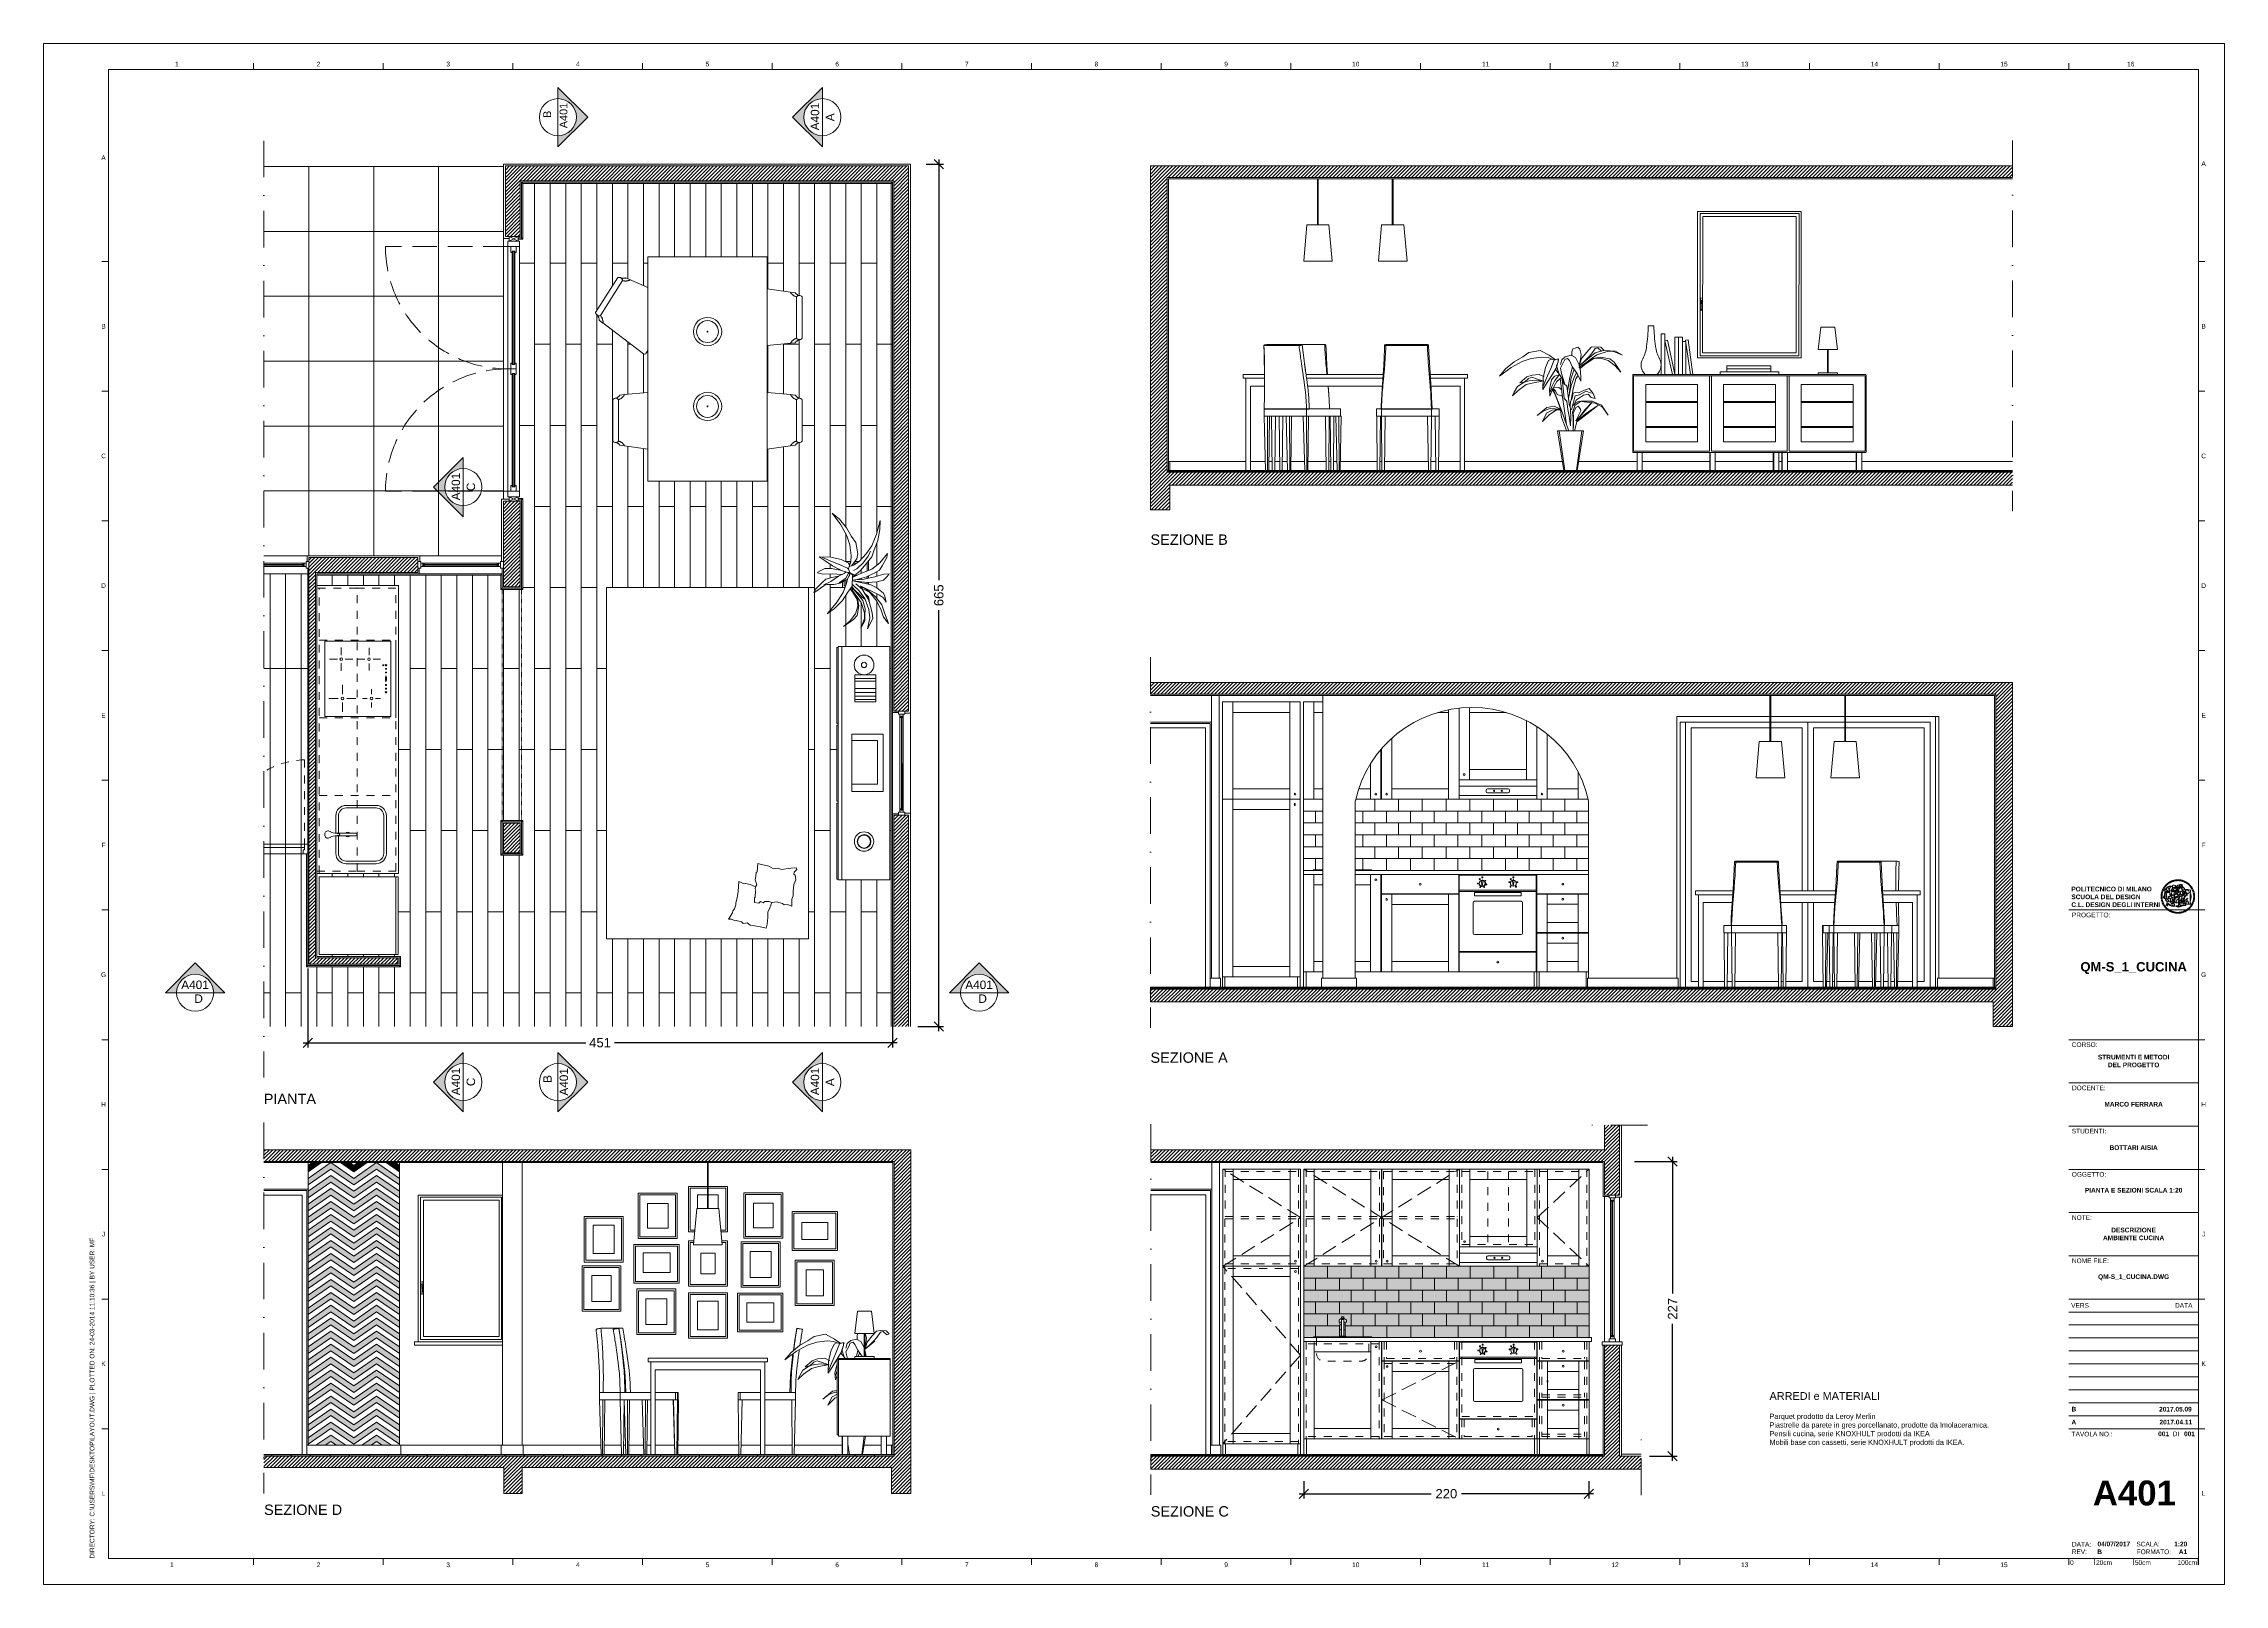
# Paper-space layout '02 A000' of a CAD drawing. Header units: centimetres, sheet in millimetres. Extents: x 1 to 842, y 1 to 595.
# The model-space entities are those that its viewports show. They can reach past a viewport. Long polylines and large blocks are cut down to what shows.
import ezdxf
from ezdxf.enums import TextEntityAlignment as Align

# ---------------------------------------------------------------- set-up
doc = ezdxf.new("R2010")
doc.units = ezdxf.units.CM
doc.header["$MEASUREMENT"] = 0
for name, pattern in [('Linee Nascoste', [0.0718, 0.05, -0.0218]), ('Punto e Tratto', [0.134056, 0.070556, -0.035278, 0, -0.028222]), ('Tratteggio', [0.032, 0.016, -0.016])]:
    doc.linetypes.add(name, pattern=pattern)
for name, color, linetype, lineweight in [('0_Num_Penna__175', 175, 'Continuous', 18), ('A-ANNO-DIMS_Num_Penna__3', 3, 'Continuous', 18), ('A-ANNO-TEXT', 3, 'Continuous', 18), ('A-ANNO-TEXT_Num_Penna__3', 3, 'Continuous', 18), ('A-ELEV-MBE1_Num_Penna__14_Num_Penna__11_Num_Penna__9_Num_Penna__9_Num_Penna__9_Num_Penna__9_Num_Penna__9_Num_Penna__9_Num_Penna__10_Num_Penna__4', 4, 'Continuous', 18), ('A-ELEV-MBE1_Num_Penna__14_Num_Penna__11_Num_Penna__9_Num_Penna__9_Num_Penna__9_Num_Penna__9_Num_Penna__9_Num_Penna__9_Num_Penna__10_Num_Penna__5', 5, 'Continuous', 18), ('A-ELEV-MBE1_Num_Penna__1_Num_Penna__4_Num_Penna__4_Num_Penna__4_Num_Penna__4_Num_Penna__4_Num_Penna__4_Num_Penna__4_Num_Penna__4_Num_Penna__4', 4, 'Continuous', 18), ('A-ELEV-MBE1_Num_Penna__7_Num_Penna__7_Num_Penna__7_Num_Penna__7_Num_Penna__7_Num_Penna__7_Num_Penna__7_Num_Penna__7_Num_Penna__7_Num_Penna__2', 2, 'Continuous', 18), ('A-ELEV-MBE1_Num_Penna__7_Num_Penna__7_Num_Penna__7_Num_Penna__7_Num_Penna__7_Num_Penna__7_Num_Penna__7_Num_Penna__7_Num_Penna__7_Num_Penna__254', 254, 'Continuous', 18), ('A-ELEV-MBE1_Num_Penna__7_Num_Penna__7_Num_Penna__7_Num_Penna__7_Num_Penna__7_Num_Penna__7_Num_Penna__7_Num_Penna__7_Num_Penna__7_Num_Penna__7_Num_Penna__255', 255, 'Continuous', 18), ('A-FURN_Num_Penna__251_Num_Penna__251_Num_Penna__2_Num_Penna__5', 5, 'Continuous', 18), ('A-FURN_Num_Penna__251_Num_Penna__251_Num_Penna__2_Num_Penna__6', 6, 'Continuous', 18), ('A-FURN_Num_Penna__252_Num_Penna__252_Num_Penna__10_Num_Penna__252_Num_Penna__252_Num_Penna__252_Num_Penna__252_Num_Penna__252_Num_Penna__252_Num_Penna__252_Num_Penna__252_Num_Penna__5', 5, 'Continuous', 18), ('A-FURN_Num_Penna__8_Num_Penna__8_Num_Penna__8_Num_Penna__8_Num_Penna__8_Num_Penna__8_Num_Penna__8_Num_Penna__8_Num_Penna__8_Num_Penna__254', 254, 'Continuous', 18), ('A-FURN_Num_Penna__8_Num_Penna__8_Num_Penna__8_Num_Penna__8_Num_Penna__8_Num_Penna__8_Num_Penna__8_Num_Penna__8_Num_Penna__8_Num_Penna__5', 5, 'Continuous', 18), ('A-FURN_Num_Penna__8_Num_Penna__8_Num_Penna__8_Num_Penna__8_Num_Penna__8_Num_Penna__8_Num_Penna__8_Num_Penna__8_Num_Penna__8_Num_Penna__6', 6, 'Continuous', 18), ('A-FURN_Num_Penna__8_Num_Penna__8_Num_Penna__8_Num_Penna__8_Num_Penna__8_Num_Penna__8_Num_Penna__8_Num_Penna__8_Num_Penna__8_Num_Penna__8', 8, 'Continuous', 18), ('A-FURN_Num_Penna__8_Num_Penna__8_Num_Penna__8_Num_Penna__8_Num_Penna__8_Num_Penna__8_Num_Penna__8_Num_Penna__8_Num_Penna__8_Num_Penna__8_Num_Penna__253', 253, 'Continuous', 18), ('A-GLAZ-FULL_Num_Penna__4_Num_Penna__4_Num_Penna__4_Num_Penna__4_Num_Penna__4_Num_Penna__4_Num_Penna__4_Num_Penna__4_Num_Penna__4_Num_Penna__4', 4, 'Continuous', 18), ('A-LP-SEZIONI', 151, 'Continuous', 13), ('A-SECT A-MCUT_Num_Penna__254', 254, 'Continuous', 18), ('A-SECT A-MCUT_Num_Penna__255', 255, 'Continuous', 18), ('A-SECT D-MCUT_Num_Penna__181', 181, 'Continuous', 18), ('A-SECT-PATT_Num_Penna__5_Num_Penna__5_Num_Penna__5', 5, 'Continuous', 18), ('A-SECT-PATT_Num_Penna__5_Num_Penna__5_Num_Penna__5_Num_Penna__5_Num_Penna__5_Num_Penna__5_Num_Penna__5_Num_Penna__5_Num_Penna__5_Num_Penna__5_Num_Penna__5_Num_Penna__5_Num_Penna__5_Num_Penna__5', 5, 'Continuous', 18), ('A-SECT-PATT_Num_Penna__6_Num_Penna__6_Num_Penna__254', 254, 'Continuous', 18), ('A-SECT-PATT_Num_Penna__6_Num_Penna__6_Num_Penna__5', 5, 'Continuous', 18), ('A-SECT-PATT_Num_Penna__6_Num_Penna__6_Num_Penna__6', 6, 'Continuous', 18), ('A-SECT-PATT_Num_Penna__6_Num_Penna__6_Num_Penna__6_Num_Penna__6_Num_Penna__6_Num_Penna__6_Num_Penna__3_Num_Penna__3_Num_Penna__3_Num_Penna__3_Num_Penna__3_Num_Penna__5', 5, 'Continuous', 18), ('A-SECT-PATT_Num_Penna__6_Num_Penna__6_Num_Penna__6_Num_Penna__6_Num_Penna__6_Num_Penna__6_Num_Penna__5_Num_Penna__5_Num_Penna__5_Num_Penna__5_Num_Penna__5_Num_Penna__5', 5, 'Continuous', 18), ('A-SECT-PATT_Num_Penna__6_Num_Penna__6_Num_Penna__6_Num_Penna__6_Num_Penna__6_Num_Penna__6_Num_Penna__6_Num_Penna__6_Num_Penna__5_Num_Penna__5_Num_Penna__5_Num_Penna__5_Num_Penna__5_Num_Penna__5', 5, 'Continuous', 18), ('A-SECT-PATT_Num_Penna__6_Num_Penna__6_Num_Penna__6_Num_Penna__6_Num_Penna__6_Num_Penna__6_Num_Penna__6_Num_Penna__6_Num_Penna__6_Num_Penna__5_Num_Penna__5_Num_Penna__5_Num_Penna__5_Num_Penna__5', 5, 'Continuous', 18), ('A-SECT-PATT_Num_Penna__6_Num_Penna__6_Num_Penna__6_Num_Penna__6_Num_Penna__6_Num_Penna__6_Num_Penna__6_Num_Penna__6_Num_Penna__6_Num_Penna__6_Num_Penna__6_Num_Penna__254', 254, 'Continuous', 18), ('A-SECT-PATT_Num_Penna__6_Num_Penna__6_Num_Penna__6_Num_Penna__6_Num_Penna__6_Num_Penna__6_Num_Penna__6_Num_Penna__6_Num_Penna__6_Num_Penna__6_Num_Penna__6_Num_Penna__6', 6, 'Continuous', 18), ('A-SECT-PATT_Num_Penna__6_Num_Penna__6_Num_Penna__6_Num_Penna__6_Num_Penna__6_Num_Penna__6_Num_Penna__6_Num_Penna__6_Num_Penna__6_Num_Penna__6_Num_Penna__6_Num_Penna__6_Num_Penna__6_Num_Penna__254', 254, 'Continuous', 18), ('A-SECT-PATT_Num_Penna__6_Num_Penna__6_Num_Penna__6_Num_Penna__6_Num_Penna__6_Num_Penna__6_Num_Penna__6_Num_Penna__6_Num_Penna__6_Num_Penna__6_Num_Penna__6_Num_Penna__6_Num_Penna__6_Num_Penna__6', 6, 'Continuous', 18), ('A-WALL-FULL_Num_Penna__1_Num_Penna__255_Num_Penna__255_Num_Penna__255_Num_Penna__255_Num_Penna__255_Num_Penna__255_Num_Penna__255_Num_Penna__255_Num_Penna__255', 255, 'Continuous', 18), ('A-WALL-FULL_Num_Penna__7_Num_Penna__7_Num_Penna__7_Num_Penna__7_Num_Penna__7_Num_Penna__7_Num_Penna__7_Num_Penna__7_Num_Penna__7_Num_Penna__7', 7, 'Continuous', 18), ('AA - linee quote_Num_Penna__1_Num_Penna__255_Num_Penna__255_Num_Penna__255_Num_Penna__255_Num_Penna__255_Num_Penna__255_Num_Penna__255_Num_Penna__6_Num_Penna__6', 6, 'Continuous', 18), ('AA - linee quote_Num_Penna__1_Num_Penna__255_Num_Penna__255_Num_Penna__255_Num_Penna__255_Num_Penna__255_Num_Penna__255_Num_Penna__255_Num_Penna__8_Num_Penna__8', 8, 'Continuous', 18), ('AA - montanti_Num_Penna__7_Num_Penna__7_Num_Penna__7_Num_Penna__7_Num_Penna__7_Num_Penna__7_Num_Penna__7_Num_Penna__7_Num_Penna__7_Num_Penna__7', 7, 'Continuous', 18), ('AA - pareti sezionate_Num_Penna__254_Num_Penna__254_Num_Penna__254_Num_Penna__254_Num_Penna__254_Num_Penna__254_Num_Penna__254_Num_Penna__254_Num_Penna__254_Num_Penna__254', 254, 'Continuous', 18), ('AA - pareti sezionate_Num_Penna__7_Num_Penna__254_Num_Penna__254_Num_Penna__254_Num_Penna__254_Num_Penna__254_Num_Penna__254_Num_Penna__254_Num_Penna__254_Num_Penna__254', 254, 'Continuous', 18), ('AA - pareti sezionate_Num_Penna__7_Num_Penna__7_Num_Penna__7_Num_Penna__7_Num_Penna__7_Num_Penna__7_Num_Penna__7_Num_Penna__7_Num_Penna__4_Num_Penna__4', 4, 'Continuous', 18), ('AA - pareti sezionate_Num_Penna__7_Num_Penna__7_Num_Penna__7_Num_Penna__7_Num_Penna__7_Num_Penna__7_Num_Penna__7_Num_Penna__7_Num_Penna__7_Num_Penna__7', 7, 'Continuous', 18), ('AA - serramenti e porte_Num_Penna__4_Num_Penna__4_Num_Penna__4_Num_Penna__4_Num_Penna__4_Num_Penna__4_Num_Penna__4_Num_Penna__4_Num_Penna__4_Num_Penna__4', 4, 'Continuous', 18), ('AA - serramenti e porte_Num_Penna__4_Num_Penna__4_Num_Penna__4_Num_Penna__4_Num_Penna__4_Num_Penna__4_Num_Penna__4_Num_Penna__4_Num_Penna__8_Num_Penna__8', 8, 'Continuous', 18), ('AA- arredo_Num_Penna__8_Num_Penna__8_Num_Penna__8_Num_Penna__8_Num_Penna__8_Num_Penna__8_Num_Penna__8_Num_Penna__8_Num_Penna__8_Num_Penna__8', 8, 'Continuous', 18), ('G-ANNO-LOGO_Num_Penna__3', 3, 'Continuous', 18), ('G-ANNO-NPLT_Num_Penna__6', 6, 'Continuous', 18), ('G-ANNO-TEXT_Num_Penna__3', 3, 'Continuous', 18), ('G-ANNO-TTLB_Num_Penna__3', 3, 'Continuous', 18), ('G-PLANOTM_Num_Penna__6_Num_Penna__6_Num_Penna__6', 6, 'Continuous', 18), ('IKE120015-t1_Num_Penna__251_Num_Penna__251', 251, 'Continuous', 18), ('IKE120015-t1_Num_Penna__251_Num_Penna__251_Num_Penna__251', 251, 'Continuous', 18), ('IKE120015-t1_Num_Penna__251_Num_Penna__251_Num_Penna__251_Num_Penna__251_Num_Penna__251_Num_Penna__251_Num_Penna__251_Num_Penna__251_Num_Penna__251_Num_Penna__251_Num_Penna__253', 253, 'Continuous', 18), ('IKE120015-t1_Num_Penna__251_Num_Penna__251_Num_Penna__251_Num_Penna__251_Num_Penna__251_Num_Penna__251_Num_Penna__251_Num_Penna__251_Num_Penna__251_Num_Penna__251_Num_Penna__254', 254, 'Continuous', 18), ('IKE120015-t1_Num_Penna__251_Num_Penna__251_Num_Penna__251_Num_Penna__251_Num_Penna__251_Num_Penna__251_Num_Penna__251_Num_Penna__251_Num_Penna__251_Num_Penna__251_Num_Penna__255', 255, 'Continuous', 18), ('IKE120015-t1_Num_Penna__251_Num_Penna__251_Num_Penna__251_Num_Penna__251_Num_Penna__251_Num_Penna__251_Num_Penna__251_Num_Penna__251_Num_Penna__251_Num_Penna__251_Num_Penna__4', 4, 'Continuous', 18), ('IKE120015-t1_Num_Penna__251_Num_Penna__251_Num_Penna__251_Num_Penna__251_Num_Penna__251_Num_Penna__251_Num_Penna__251_Num_Penna__251_Num_Penna__251_Num_Penna__251_Num_Penna__5', 5, 'Continuous', 18), ('IKE120015-t1_Num_Penna__251_Num_Penna__254_Num_Penna__254_Num_Penna__254_Num_Penna__254_Num_Penna__254_Num_Penna__254_Num_Penna__254_Num_Penna__254_Num_Penna__254_Num_Penna__254', 254, 'Continuous', 18), ('IKE120015-t1_Num_Penna__251_Num_Penna__4_Num_Penna__4_Num_Penna__4_Num_Penna__4_Num_Penna__4_Num_Penna__4_Num_Penna__4_Num_Penna__4_Num_Penna__4_Num_Penna__4', 4, 'Continuous', 18), ('J- montanti_Num_Penna__7_Num_Penna__7_Num_Penna__7_Num_Penna__7_Num_Penna__7_Num_Penna__7_Num_Penna__7_Num_Penna__7_Num_Penna__7_Num_Penna__7', 7, 'Continuous', 18), ('PDF _0_Num_Penna__5', 5, 'Continuous', 18), ('PDF _G-ANNO-TEXT_Num_Penna__5', 5, 'Continuous', 18), ('PDF _Geometria_Num_Penna__5', 5, 'Continuous', 18), ('PDF11_Text_Num_Penna__253', 253, 'Continuous', 18), ('PDF11_Text_Num_Penna__5', 5, 'Continuous', 18), ('PDF11_Text_Num_Penna__6', 6, 'Continuous', 18), ('PDF16_Geometry_Num_Penna__5_Num_Penna__5_Num_Penna__5_Num_Penna__5_Num_Penna__5_Num_Penna__5_Num_Penna__5_Num_Penna__3_Num_Penna__3_Num_Penna__3_Num_Penna__3_Num_Penna__3_Num_Penna__3_Num_Penna__5', 5, 'Continuous', 18), ('PDF16_Geometry_Num_Penna__6_Num_Penna__6_Num_Penna__6_Num_Penna__6_Num_Penna__6_Num_Penna__6_Num_Penna__6_Num_Penna__6_Num_Penna__6_Num_Penna__6_Num_Penna__6_Num_Penna__6_Num_Penna__6_Num_Penna__254', 254, 'Continuous', 18), ('PDF16_Geometry_Num_Penna__6_Num_Penna__6_Num_Penna__6_Num_Penna__6_Num_Penna__6_Num_Penna__6_Num_Penna__6_Num_Penna__6_Num_Penna__6_Num_Penna__6_Num_Penna__6_Num_Penna__6_Num_Penna__6_Num_Penna__6', 6, 'Continuous', 18), ('PIANTE_Num_Penna__252_Num_Penna__252_Num_Penna__252', 252, 'Continuous', 18)]:
    doc.layers.add(name, color=color, linetype=linetype, lineweight=lineweight)
doc.layers.add('A-ANNO-DIMS', color=3, linetype='Continuous', lineweight=9, transparency=0.22)
for name, color, linetype, lineweight, true_color in [('A-WALL-FULL_Num_Penna__7_Num_Penna__7_Num_Penna__7_Num_Penna__7_Num_Penna__7_Num_Penna__7_Num_Penna__7_Num_Penna__7_Num_Penna__10_Num_Penna__11_Num_Penna__13', 7, 'Continuous', 18, 0x636466), ('IKE120015-t1_Num_Penna__251_Num_Penna__5_Num_Penna__9_Num_Penna__10_Num_Penna__10_Num_Penna__10_Num_Penna__10_Num_Penna__10_Num_Penna__10_Num_Penna__11_Num_Penna__13', 7, 'Continuous', 18, 0x636466), ('PIANTE_Num_Penna__5_Num_Penna__9_Num_Penna__10', 7, 'Continuous', 18, 0x136734)]:
    doc.layers.add(name, color=color, linetype=linetype, lineweight=lineweight, true_color=true_color)
doc.layers.add('G-ANNO-TEXT', color=3, linetype='Continuous')
doc.layers.add('G-ANNO-TTLB', color=3, linetype='Continuous')
doc.styles.add('ARIAL', font='Arial.ttf')
doc.styles.add('E-ARIAL', font='Arial.ttf')
doc.styles.add('GENERATED_STYLE_1', font='Arial.ttf')
doc.styles.add('GENERATED_STYLE_2', font='Arial Bold.ttf')
doc.dimstyles.new('TICK_36', dxfattribs={"dimtxt": 3.6, "dimasz": 3.6, "dimexe": 1.8, "dimexo": 1.2, "dimgap": 1.8, "dimtad": 0, "dimdec": 0, "dimzin": 0, "dimdsep": 46, "dimtxsty": 'ARIAL', "dimblk": 'OBLIQUE', "dimblk1": 'OBLIQUE', "dimblk2": 'OBLIQUE', "dimcen": 1.8, "dimdle": 1.8, "dimclrd": 256, "dimclrt": 256, "dimadec": 0, "dimazin": 0, "dimtm": 1e-09, "dimtfac": 1, "dimtdec": 0, "dimtmove": 1, "dimatfit": 3, "dimldrblk": 'OPEN90', "dimfxl": 1, "dimtfill": 1, "dimtolj": 1, "dimtzin": 0, "dimarcsym": 0})
pattern_1 = [(45, (257.68092, 1327.43483), (-0.1043957, 0.1043957), [])]
pattern_2 = [(45, (255.47605, 1334.1895), (-0.52198, 0.52198), [])]
pattern_3 = [(45, (256.11847, 1327.43483), (-0.1043957, 0.1043957), [])]
pattern_4 = [(45, (233.6153, 1331.5719), (-1.3258, 1.3258), [])]
pattern_5 = [(45, (229.9845, 1331.5719), (-1.3258, 1.3258), [])]
pattern_6 = [(45, (-2286.6072, 336.2755), (-1.3801623, 1.3801623), [])]
pattern_7 = [(45, (-2311.6447, -28.4704), (-1.3801623, 1.3801623), [])]

# ---------------------------------------------------------------- blocks, each defined once
blk = doc.blocks.new('*U9')
at = {"layer": 'G-ANNO-TTLB', "transparency": 33554687, "const_width": 0.18}
for points in [[(0, -2.5), (0, 0)], [(10, 0), (10, -2.5)], [(25, 0), (25, -2.5)]]:
    blk.add_lwpolyline(points, dxfattribs=at)
at = {"layer": 'G-ANNO-TTLB', "transparency": 33554687}
blk.add_lwpolyline([(50, 0, 0.48, 0.48, 0), (50, -2.5, 0.48, 0.48, 0)], format="xyseb", dxfattribs=at)
at = {"layer": 'G-ANNO-TEXT', "transparency": 33554687, "style": 'E-ARIAL'}
blk.add_text('0', height=1.8, dxfattribs=at).set_placement((1.2, -0.7), align=Align.TOP_CENTER)
for s, p in [('20cm', (10.5, -2.5)), ('50cm', (25.5, -2.5))]:
    blk.add_text(s, height=1.8, dxfattribs=at).set_placement(p)
blk.add_text('100cm', height=1.8, dxfattribs=at).set_placement((49.5, -2.5), align=Align.RIGHT)
blk = doc.blocks.new('_Oblique')
at = {"color": 0, "linetype": 'ByBlock', "lineweight": -2}
blk.add_line((-0.5, -0.5), (0.5, 0.5), dxfattribs=at)
blk = doc.blocks.new('*D19')
at = {"layer": 'A-ANNO-DIMS', "color": 0, "lineweight": -2, "transparency": 16777216}
for p, q in [((102.64, 238.17), (102.64, 207.81)), ((328.14, 215.91), (328.14, 207.81))]:
    blk.add_line(p, q, dxfattribs=at)
at = {"layer": 'A-ANNO-DIMS', "lineweight": -2, "transparency": 16777216}
for p, q in [((100.84, 209.61), (209.88, 209.61)), ((329.94, 209.61), (220.9, 209.61))]:
    blk.add_line(p, q, dxfattribs=at)
at = {"layer": 'A-ANNO-DIMS', "lineweight": -2, "transparency": 16777216, "xscale": 3.6, "yscale": 3.6, "zscale": 3.6, "rotation": 180}
blk.add_blockref('_Oblique', (102.64, 209.61), dxfattribs=at)
at = {"layer": 'A-ANNO-DIMS', "lineweight": -2, "transparency": 16777216, "xscale": 3.6, "yscale": 3.6, "zscale": 3.6}
blk.add_blockref('_Oblique', (328.14, 209.61), dxfattribs=at)
at = {"layer": 'A-ANNO-DIMS', "transparency": 16777216, "insert": (215.39, 209.61), "char_height": 3.6, "attachment_point": 5, "style": 'ARIAL', "bg_fill": 3, "box_fill_scale": 1.25, "bg_fill_color": 256, "bg_fill_true_color": 13158600, "bg_fill_transparency": 0}
blk.add_mtext('\\A1;451', dxfattribs=at)
blk = doc.blocks.new('_Open90')
at = {"color": 0, "linetype": 'ByBlock', "lineweight": -2}
for p, q in [((0, 0), (-1, 0)), ((-0.5, 0.5), (0, 0)), ((0, 0), (-0.5, -0.5))]:
    blk.add_line(p, q, dxfattribs=at)
blk = doc.blocks.new('*D20')
at = {"layer": 'A-ANNO-DIMS', "color": 0, "lineweight": -2, "transparency": 16777216}
for p, q in [((614.32, 163.87), (630.78, 163.87)), ((620.07, 50.25), (630.78, 50.25))]:
    blk.add_line(p, q, dxfattribs=at)
at = {"layer": 'A-ANNO-DIMS', "lineweight": -2, "transparency": 16777216}
for p, q in [((628.98, 165.67), (628.98, 112.89)), ((628.98, 48.45), (628.98, 101.23))]:
    blk.add_line(p, q, dxfattribs=at)
at = {"layer": 'A-ANNO-DIMS', "lineweight": -2, "transparency": 16777216, "xscale": 3.6, "yscale": 3.6, "zscale": 3.6}
for p, rotation in [((628.98, 163.87), 90), ((628.98, 50.25), 270)]:
    blk.add_blockref('_Oblique', p, dxfattribs=dict(at, rotation=rotation))
at = {"layer": 'A-ANNO-DIMS', "transparency": 16777216, "insert": (628.98, 107.06), "char_height": 3.6, "attachment_point": 5, "rotation": 90, "style": 'ARIAL', "bg_fill": 3, "box_fill_scale": 1.25, "bg_fill_color": 256, "bg_fill_true_color": 13158600, "bg_fill_transparency": 0}
blk.add_mtext('\\A1;227', dxfattribs=at)
blk = doc.blocks.new('*D21')
at = {"layer": 'A-ANNO-DIMS', "lineweight": -2, "transparency": 16777216}
for p, q in [((484.96, 35.73), (535.94, 35.73)), ((598.56, 35.73), (547.59, 35.73))]:
    blk.add_line(p, q, dxfattribs=at)
at = {"layer": 'A-ANNO-DIMS', "color": 0, "lineweight": -2, "transparency": 16777216}
for p, q in [((486.76, 40.53), (486.76, 33.93)), ((596.76, 40.53), (596.76, 33.93))]:
    blk.add_line(p, q, dxfattribs=at)
at = {"layer": 'A-ANNO-DIMS', "lineweight": -2, "transparency": 16777216, "xscale": 3.6, "yscale": 3.6, "zscale": 3.6, "rotation": 180}
blk.add_blockref('_Oblique', (486.76, 35.73), dxfattribs=at)
at = {"layer": 'A-ANNO-DIMS', "lineweight": -2, "transparency": 16777216, "xscale": 3.6, "yscale": 3.6, "zscale": 3.6}
blk.add_blockref('_Oblique', (596.76, 35.73), dxfattribs=at)
at = {"layer": 'A-ANNO-DIMS', "transparency": 16777216, "insert": (541.76, 35.73), "char_height": 3.6, "attachment_point": 5, "style": 'ARIAL', "bg_fill": 3, "box_fill_scale": 1.25, "bg_fill_color": 256, "bg_fill_true_color": 13158600, "bg_fill_transparency": 0}
blk.add_mtext('\\A1;220', dxfattribs=at)
blk = doc.blocks.new('*D23')
at = {"layer": 'A-ANNO-DIMS', "color": 0, "lineweight": -2, "transparency": 16777216}
for p, q in [((341.08, 548.37), (347.83, 548.37)), ((337.94, 215.87), (347.83, 215.87))]:
    blk.add_line(p, q, dxfattribs=at)
at = {"layer": 'A-ANNO-DIMS', "lineweight": -2, "transparency": 16777216}
for p, q in [((346.03, 550.17), (346.03, 387.92)), ((346.03, 214.07), (346.03, 376.32))]:
    blk.add_line(p, q, dxfattribs=at)
at = {"layer": 'A-ANNO-DIMS', "lineweight": -2, "transparency": 16777216, "xscale": 3.6, "yscale": 3.6, "zscale": 3.6}
for p, rotation in [((346.03, 548.37), 90), ((346.03, 215.87), 270)]:
    blk.add_blockref('_Oblique', p, dxfattribs=dict(at, rotation=rotation))
at = {"layer": 'A-ANNO-DIMS', "transparency": 16777216, "insert": (346.03, 382.12), "char_height": 3.6, "attachment_point": 5, "rotation": 90, "style": 'ARIAL', "bg_fill": 3, "box_fill_scale": 1.25, "bg_fill_color": 256, "bg_fill_true_color": 13158600, "bg_fill_transparency": 0}
blk.add_mtext('\\A1;665', dxfattribs=at)

msp = doc.modelspace()

# ---------------------------------------------------------------- hatches: boundary and pattern name
at = {"layer": '0_Num_Penna__175', "linetype": 'Continuous', "lineweight": 18}
h = msp.add_hatch(dxfattribs=at)
h.set_pattern_fill('ANSI31', color=175, style=0, pattern_type=2)
h.set_pattern_definition(pattern_5)
h.paths.add_polyline_path([(232.2, 1333.2), (232.2, 1333.2), (232.2, 1332.9), (232.2, 1332.9), (232.2, 1332.9), (232.2, 1332.9)])
h = msp.add_hatch(dxfattribs=at)
h.set_pattern_fill('ANSI31', color=175, style=0, pattern_type=2)
h.set_pattern_definition(pattern_5)
h.paths.add_polyline_path([(232.2, 1333.2), (232.2, 1333.1), (232.3, 1333.1), (232.3, 1333.2), (232.5, 1333.2), (232.5, 1333.2), (232.3, 1333.2), (232.3, 1333.2)])
h = msp.add_hatch(dxfattribs=at)
h.set_pattern_fill('ANSI31', color=175, style=0, pattern_type=2)
h.set_pattern_definition([(45, (229.984, 1331.1035), (-1.3258, 1.3258), [])])
h.paths.add_polyline_path([(232.2, 1332), (232.5, 1332), (232.5, 1332.3), (232.5, 1332.3), (232.5, 1332.3), (232.2, 1332.3), (232.2, 1332.3), (232.2, 1332.3)])
h.paths.add_polyline_path([(232.2, 1332), (232.2, 1332.3), (232.5, 1332.3), (232.5, 1332)], flags=0)
h = msp.add_hatch(dxfattribs=at)
h.set_pattern_fill('ANSI31', color=175, style=0, pattern_type=2)
h.set_pattern_definition(pattern_5)
h.paths.add_polyline_path([(232.4, 1332.9), (232.4, 1332.9), (232.5, 1332.9), (232.5, 1333.2), (232.5, 1333.2), (232.5, 1332.9)])
h = msp.add_hatch(dxfattribs=at)
h.set_pattern_fill('ANSI31', color=175, style=0, pattern_type=2)
h.set_pattern_definition([(45, (228.4027, 1331.977), (-1.3258, 1.3258), [])])
h.paths.add_polyline_path([(232.9, 1332.9), (232.6, 1332.9), (232.6, 1332.9), (232.9, 1332.9), (232.9, 1333.2), (232.9, 1333.2), (232.9, 1333.2), (232.7, 1333.2), (232.7, 1333.2), (232.6, 1333.2), (232.6, 1333.1), (232.7, 1333.1), (232.7, 1333.1), (232.9, 1333.1)])
h = msp.add_hatch(dxfattribs=at)
h.set_pattern_fill('ANSI31', color=175, style=0, pattern_type=2)
h.set_pattern_definition([(45, (230.512, 1331.1034), (-1.3258, 1.3258), [])])
h.paths.add_polyline_path([(232.7, 1332), (233, 1332), (233, 1332.3), (233, 1332.3), (233, 1332.3), (232.7, 1332.3), (232.7, 1332.3), (232.7, 1332.3)])
h.paths.add_polyline_path([(232.7, 1332), (232.7, 1332.3), (233, 1332.3), (233, 1332)], flags=0)
h = msp.add_hatch(dxfattribs=at)
h.set_pattern_fill('ANSI31', color=175, style=0, pattern_type=2)
h.set_pattern_definition(pattern_4)
h.paths.add_polyline_path([(235.8, 1333.2), (235.8, 1333.2), (235.8, 1332.9), (235.9, 1332.9), (235.9, 1332.9), (235.8, 1332.9)])
h = msp.add_hatch(dxfattribs=at)
h.set_pattern_fill('ANSI31', color=175, style=0, pattern_type=2)
h.set_pattern_definition(pattern_4)
h.paths.add_polyline_path([(235.9, 1333.2), (235.9, 1333.1), (236, 1333.1), (236, 1333.2), (236.1, 1333.2), (236.1, 1333.2), (235.9, 1333.2), (235.9, 1333.2)])
h = msp.add_hatch(dxfattribs=at)
h.set_pattern_fill('ANSI31', color=175, style=0, pattern_type=2)
h.set_pattern_definition(pattern_4)
h.paths.add_polyline_path([(236, 1332.9), (236, 1332.9), (236.1, 1332.9), (236.1, 1333.2), (236.1, 1333.2), (236.1, 1332.9)])
at = {"layer": 'A-ANNO-DIMS_Num_Penna__3', "linetype": 'Continuous', "lineweight": 18}
for points in [[(-512.3, 2332.6), (-512.3, 2324, -1), (-512.3, 2295.5), (-512.3, 2286.8), (-489.3, 2309.7)], [(-308.3, 2332.6), (-331.3, 2309.7), (-308.3, 2286.8), (-308.3, 2295.5, -1), (-308.3, 2324)], [(-585.3, 2047.4), (-608.3, 2024.5), (-585.3, 2001.6), (-585.3, 2010.2, -1), (-585.3, 2038.7)], [(-769.2, 1634.6), (-792.1, 1657.6), (-815, 1634.6), (-806.4, 1634.6, -1), (-777.8, 1634.6)], [(-210.3, 1634.6), (-201.6, 1634.6, -1), (-173.1, 1634.6), (-164.5, 1634.6), (-187.4, 1657.6)], [(-585.3, 1542.8), (-585.3, 1551.4, -1), (-585.3, 1579.9), (-585.3, 1588.6), (-608.3, 1565.7)], [(-512.3, 1542.8), (-489.3, 1565.7), (-512.3, 1588.6), (-512.3, 1579.9, -1), (-512.3, 1551.4)], [(-308.3, 1542.8), (-308.3, 1551.4, -1), (-308.3, 1579.9), (-308.3, 1588.6), (-331.3, 1565.7)]]:
    msp.add_hatch(color=3, dxfattribs=at).paths.add_polyline_path(points)
at = {"layer": 'A-ELEV-MBE1_Num_Penna__7_Num_Penna__7_Num_Penna__7_Num_Penna__7_Num_Penna__7_Num_Penna__7_Num_Penna__7_Num_Penna__7_Num_Penna__7_Num_Penna__2', "linetype": 'Continuous', "lineweight": 18}
h = msp.add_hatch(dxfattribs=at)
h.set_pattern_fill('ANSI31', color=2, scale=100, style=0, pattern_type=2)
h.set_pattern_definition(pattern_6)
h.paths.add_polyline_path([(-253.3, 1851.6), (-241.8, 1851.6), (-241.8, 2272.1), (-552.8, 2272.1), (-552.8, 2217.6), (-541.3, 2217.6), (-541.3, 2260.6), (-253.3, 2260.6)])
h = msp.add_hatch(dxfattribs=at)
h.set_pattern_fill('ANSI31', color=2, scale=100, style=0, pattern_type=2)
h.set_pattern_definition([(45, (-2311.8924, 343.3171), (-1.3801623, 1.3801623), [])])
h.paths.add_polyline_path([(-42.3, 2263.1), (609.7, 2263.1), (609.7, 2272.1), (246.7, 2272.1), (-55.3, 2272.1), (-55.3, 2006.9), (-40.3, 2006.9), (-40.3, 2025.9), (609.7, 2025.9), (609.7, 2035.9), (-42.3, 2035.9)])
h = msp.add_hatch(dxfattribs=at)
h.set_pattern_fill('ANSI31', color=2, scale=100, style=0, pattern_type=2)
h.set_pattern_definition(pattern_6)
h.paths.add_polyline_path([(-541.3, 2013.6), (-554.3, 2013.6), (-554.3, 1947.6), (-541.3, 1947.6)])
h = msp.add_hatch(dxfattribs=at)
h.set_pattern_fill('ANSI31', color=2, scale=100, style=0, pattern_type=2)
h.set_pattern_definition(pattern_6)
h.paths.add_polyline_path([(-699.2, 1661.6), (-699.2, 1958.6), (-620.3, 1958.6), (-620.3, 1970.1), (-704.3, 1970.1), (-704.3, 1656.6), (-635.7, 1656.6), (-635.7, 1661.6)])
h = msp.add_hatch(dxfattribs=at)
h.set_pattern_fill('ANSI31', color=2, scale=100, style=0, pattern_type=2)
h.set_pattern_definition([(45, (-2311.8924, 331.7127), (-1.3801623, 1.3801623), [])])
h.paths.add_polyline_path([(609.7, 1873.8), (-55.3, 1873.8), (-55.3, 1864.8), (596.7, 1864.8), (596.7, 1637.5), (-55.3, 1637.5), (-55.3, 1627.5), (594.7, 1627.5), (594.7, 1608.6), (609.7, 1608.6)])
h = msp.add_hatch(dxfattribs=at)
h.set_pattern_fill('ANSI31', color=2, scale=100, style=0, pattern_type=2)
h.set_pattern_definition(pattern_6)
h.paths.add_polyline_path([(-241.8, 1771.6), (-253.3, 1771.6), (-253.3, 1608.6), (-241.8, 1608.6)])
h = msp.add_hatch(dxfattribs=at)
h.set_pattern_fill('ANSI31', color=2, scale=100, style=0, pattern_type=2)
h.set_pattern_definition(pattern_6)
h.paths.add_polyline_path([(-541.3, 1765.4), (-554.3, 1765.4), (-554.3, 1742.6), (-541.3, 1742.6)])
h = msp.add_hatch(dxfattribs=at)
h.set_pattern_fill('ANSI31', color=2, scale=100, style=0, pattern_type=2)
h.set_pattern_definition(pattern_7)
h.paths.add_polyline_path([(-55, 1513.6), (-55, 1504.6), (295, 1504.6), (295, 1478.6), (306.5, 1478.6), (306.5, 1504.6), (306.5, 1513.6), (306.5, 1532.5), (295, 1532.5), (295, 1513.6)])
h = msp.add_hatch(dxfattribs=at)
h.set_pattern_fill('ANSI31', color=2, scale=100, style=0, pattern_type=2)
h.set_pattern_definition([(45, (-2294.1128, 365.6493), (-1.3801623, 1.3801623), [])])
h.paths.add_polyline_path([(-739, 1268.6), (-554, 1268.6), (-554, 1248.6), (-540, 1248.6), (-540, 1268.6), (-255, 1268.6), (-255, 1248.6), (-240, 1248.6), (-240, 1513.6), (-739, 1513.6), (-739, 1504.6), (-253, 1504.6), (-253, 1277.4), (-739, 1277.4)])
h = msp.add_hatch(dxfattribs=at)
h.set_pattern_fill('ANSI31', color=2, scale=100, style=0, pattern_type=2)
h.set_pattern_definition(pattern_7)
h.paths.add_polyline_path([(295, 1277.4), (-55, 1277.4), (-55, 1267.3), (306.5, 1267.3), (323.1, 1267.3), (323.1, 1277.4), (306.5, 1277.4), (306.5, 1363), (295, 1363)])
at = {"layer": 'A-ELEV-MBE1_Num_Penna__7_Num_Penna__7_Num_Penna__7_Num_Penna__7_Num_Penna__7_Num_Penna__7_Num_Penna__7_Num_Penna__7_Num_Penna__7_Num_Penna__254', "linetype": 'Continuous', "lineweight": 0, "transparency": 33554480}
for points in [[(-705, 1496.5), (-694.7, 1503.6), (-701.9, 1503.6), (-705, 1501.5)], [(-634.5, 1486.5), (-634.5, 1491.5), (-652.1, 1503.6), (-669.7, 1491.5), (-687.4, 1503.6), (-705, 1491.5), (-705, 1486.5), (-687.4, 1498.6), (-669.7, 1486.5), (-652.1, 1498.6)], [(-669.7, 1501.5), (-672.8, 1503.6), (-680.1, 1503.6), (-669.7, 1496.5), (-659.4, 1503.6), (-666.7, 1503.6)], [(-634.5, 1496.5), (-634.5, 1501.5), (-637.6, 1503.6), (-644.8, 1503.6)], [(-669.7, 1481.5), (-687.4, 1493.6), (-705, 1481.5), (-705, 1476.5), (-687.4, 1488.6), (-669.7, 1476.5), (-652.1, 1488.6), (-634.5, 1476.5), (-634.5, 1481.5), (-652.1, 1493.6)], [(-669.7, 1471.5), (-687.4, 1483.6), (-705, 1471.5), (-705, 1466.5), (-687.4, 1478.6), (-669.7, 1466.5), (-652.1, 1478.6), (-634.5, 1466.5), (-634.5, 1471.5), (-652.1, 1483.6)], [(-634.5, 1461.5), (-652.1, 1473.6), (-669.7, 1461.5), (-687.4, 1473.6), (-705, 1461.5), (-705, 1456.5), (-687.4, 1468.6), (-669.7, 1456.5), (-652.1, 1468.6), (-634.5, 1456.5)], [(-634.5, 1451.5), (-652.1, 1463.6), (-669.7, 1451.5), (-687.4, 1463.6), (-705, 1451.5), (-705, 1446.5), (-687.4, 1458.6), (-669.7, 1446.5), (-652.1, 1458.6), (-634.5, 1446.5)], [(-634.5, 1436.5), (-634.5, 1441.5), (-652.1, 1453.6), (-669.7, 1441.5), (-687.4, 1453.6), (-705, 1441.5), (-705, 1436.5), (-687.4, 1448.6), (-669.7, 1436.5), (-652.1, 1448.6)], [(-634.5, 1431.5), (-652.1, 1443.6), (-669.7, 1431.5), (-687.4, 1443.6), (-705, 1431.5), (-705, 1426.5), (-687.4, 1438.6), (-669.7, 1426.5), (-652.1, 1438.6), (-634.5, 1426.5)], [(-634.5, 1421.5), (-652.1, 1433.6), (-669.7, 1421.5), (-687.4, 1433.6), (-705, 1421.5), (-705, 1416.5), (-687.4, 1428.6), (-669.7, 1416.5), (-652.1, 1428.6), (-634.5, 1416.5)], [(-634.5, 1406.5), (-634.5, 1411.5), (-652.1, 1423.6), (-669.7, 1411.5), (-687.4, 1423.6), (-705, 1411.5), (-705, 1406.5), (-687.4, 1418.6), (-669.7, 1406.5), (-652.1, 1418.6)], [(-634.5, 1401.5), (-652.1, 1413.6), (-669.7, 1401.5), (-687.4, 1413.6), (-705, 1401.5), (-705, 1396.5), (-687.4, 1408.6), (-669.7, 1396.5), (-652.1, 1408.6), (-634.5, 1396.5)], [(-634.5, 1391.5), (-652.1, 1403.6), (-669.7, 1391.5), (-687.4, 1403.6), (-705, 1391.5), (-705, 1386.5), (-687.4, 1398.6), (-669.7, 1386.5), (-652.1, 1398.6), (-634.5, 1386.5)], [(-634.5, 1381.5), (-652.1, 1393.6), (-669.7, 1381.5), (-687.4, 1393.6), (-705, 1381.5), (-705, 1376.5), (-687.4, 1388.6), (-669.7, 1376.5), (-652.1, 1388.6), (-634.5, 1376.5)], [(-634.5, 1371.5), (-652.1, 1383.6), (-669.7, 1371.5), (-687.4, 1383.6), (-705, 1371.5), (-705, 1366.5), (-687.4, 1378.6), (-669.7, 1366.5), (-652.1, 1378.6), (-634.5, 1366.5)], [(-669.7, 1361.5), (-687.4, 1373.6), (-705, 1361.5), (-705, 1356.5), (-687.4, 1368.6), (-669.7, 1356.5), (-652.1, 1368.6), (-634.5, 1356.5), (-634.5, 1361.5), (-652.1, 1373.6)], [(-669.7, 1351.5), (-687.4, 1363.6), (-705, 1351.5), (-705, 1346.5), (-687.4, 1358.6), (-669.7, 1346.5), (-652.1, 1358.6), (-634.5, 1346.5), (-634.5, 1351.5), (-652.1, 1363.6)], [(-669.7, 1341.5), (-687.4, 1353.6), (-705, 1341.5), (-705, 1336.5), (-687.4, 1348.6), (-669.7, 1336.5), (-652.1, 1348.6), (-634.5, 1336.5), (-634.5, 1341.5), (-652.1, 1353.6)], [(-634.5, 1326.5), (-634.5, 1331.5), (-652.1, 1343.6), (-669.7, 1331.5), (-687.4, 1343.6), (-705, 1331.5), (-705, 1326.5), (-687.4, 1338.6), (-669.7, 1326.5), (-652.1, 1338.6)], [(-634.5, 1321.5), (-652.1, 1333.6), (-669.7, 1321.5), (-687.4, 1333.6), (-705, 1321.5), (-705, 1316.5), (-687.4, 1328.6), (-669.7, 1316.5), (-652.1, 1328.6), (-634.5, 1316.5)], [(-634.5, 1311.5), (-652.1, 1323.6), (-669.7, 1311.5), (-687.4, 1323.6), (-705, 1311.5), (-705, 1306.5), (-687.4, 1318.6), (-669.7, 1306.5), (-652.1, 1318.6), (-634.5, 1306.5)], [(-634.5, 1296.5), (-634.5, 1301.5), (-652.1, 1313.6), (-669.7, 1301.5), (-687.4, 1313.6), (-705, 1301.5), (-705, 1296.5), (-687.4, 1308.6), (-669.7, 1296.5), (-652.1, 1308.6)], [(-634.5, 1291.5), (-652.1, 1303.6), (-669.7, 1291.5), (-687.4, 1303.6), (-705, 1291.5), (-705, 1286.5), (-687.4, 1298.6), (-669.7, 1286.5), (-652.1, 1298.6), (-634.5, 1286.5)], [(-691.7, 1285.7), (-687.4, 1288.6), (-683.1, 1285.7), (-675.9, 1285.7), (-687.4, 1293.6), (-698.9, 1285.7)], [(-640.6, 1285.7), (-652.1, 1293.6), (-663.6, 1285.7), (-656.4, 1285.7), (-652.1, 1288.6), (-647.8, 1285.7)]]:
    msp.add_hatch(color=9, dxfattribs=at).paths.add_polyline_path(points)
at = {"layer": 'A-FURN_Num_Penna__8_Num_Penna__8_Num_Penna__8_Num_Penna__8_Num_Penna__8_Num_Penna__8_Num_Penna__8_Num_Penna__8_Num_Penna__8_Num_Penna__6', "transparency": 33554687}
h = msp.add_hatch(color=256, dxfattribs=at)
h.dxf.hatch_style = 1
h.set_gradient(color1=(192, 192, 192), rotation=128, tint=1, name='CYLINDER')
h.paths.add_polyline_path([(81.3, 1423.7), (63, 1423.7), (63, 1414.5), (81.3, 1414.5)])
h.paths.add_polyline_path([(99.6, 1423.7), (81.3, 1423.7), (81.3, 1414.5), (99.6, 1414.5)])
h.paths.add_polyline_path([(90.5, 1414.5), (72.1, 1414.5), (72.1, 1405.3), (90.5, 1405.3)])
h.paths.add_polyline_path([(72.1, 1414.5), (63, 1414.5), (63, 1405.3), (72.1, 1405.3)])
h.paths.add_polyline_path([(81.3, 1405.3), (63, 1405.3), (63, 1396.2), (81.3, 1396.2)])
h.paths.add_polyline_path([(99.6, 1405.3), (81.3, 1405.3), (81.3, 1396.2), (99.6, 1396.2)])
h.paths.add_polyline_path([(108.8, 1414.5), (90.5, 1414.5), (90.5, 1405.3), (108.8, 1405.3)])
h.paths.add_polyline_path([(118, 1423.7), (99.6, 1423.7), (99.6, 1414.5), (118, 1414.5)])
h.paths.add_polyline_path([(127.1, 1414.5), (108.8, 1414.5), (108.8, 1405.3), (127.1, 1405.3)])
h.paths.add_polyline_path([(118, 1405.3), (99.6, 1405.3), (99.6, 1396.2), (118, 1396.2)])
h.paths.add_polyline_path([(136.3, 1423.7), (123.2, 1423.7), (122.8, 1423.7), (118, 1423.7), (118, 1414.5), (136.3, 1414.5)])
h.paths.add_polyline_path([(145.5, 1414.5), (127.1, 1414.5), (127.1, 1405.3), (145.5, 1405.3)])
h.paths.add_polyline_path([(136.3, 1405.3), (118, 1405.3), (118, 1396.2), (136.3, 1396.2)])
h.paths.add_polyline_path([(72.1, 1396.2), (63, 1396.2), (63, 1387), (72.1, 1387)])
h.paths.add_polyline_path([(90.5, 1396.2), (72.1, 1396.2), (72.1, 1387), (90.5, 1387)])
h.paths.add_polyline_path([(108.8, 1396.2), (90.5, 1396.2), (90.5, 1387), (108.8, 1387)])
h.paths.add_polyline_path([(127.1, 1396.2), (108.8, 1396.2), (108.8, 1387), (127.1, 1387)])
h.paths.add_polyline_path([(118, 1387), (99.6, 1387), (99.6, 1377.8), (118, 1377.8)])
h.paths.add_polyline_path([(81.3, 1387), (63, 1387), (63, 1377.8), (81.3, 1377.8)])
h.paths.add_polyline_path([(72.1, 1377.8), (63, 1377.8), (63, 1368.7), (70.5, 1368.7), (70.5, 1368.9, -0.414214), (70.8, 1369.2), (72.1, 1369.2)])
h.paths.add_polyline_path([(90.5, 1377.8), (72.1, 1377.8), (72.1, 1369.2), (90.5, 1369.2)])
h.paths.add_polyline_path([(92, 1383.6), (92, 1384.2), (92, 1384.3, -0.263053), (92.1, 1384.6), (93.8, 1384.6, -0.233567), (93.9, 1384.4), (93.9, 1384.2), (93.9, 1383.6, -0.09339), (95.8, 1382.1), (95.8, 1380.5), (95, 1380.5), (95, 1377.8), (99.6, 1377.8), (99.6, 1387), (81.3, 1387), (81.3, 1377.8), (90.9, 1377.8), (90.9, 1380.5), (90.2, 1380.5), (90.2, 1382.1, -0.085626)])
h.paths.add_polyline_path([(108.8, 1377.8), (95, 1377.8), (95, 1369.7), (95.4, 1369.7), (95.4, 1369.2), (108.8, 1369.2)])
h.paths.add_polyline_path([(127.1, 1377.8), (108.8, 1377.8), (108.8, 1369.2), (115.2, 1369.2, -0.414214), (115.5, 1368.9), (115.5, 1368.7), (127.1, 1368.7)])
h.paths.add_polyline_path([(136.3, 1387), (118, 1387), (118, 1377.8), (136.3, 1377.8)])
h.paths.add_polyline_path([(145.5, 1377.8), (127.1, 1377.8), (127.1, 1368.7), (145.5, 1368.7)])
h.paths.add_polyline_path([(154.6, 1387), (136.3, 1387), (136.3, 1377.8), (154.6, 1377.8)])
h.paths.add_polyline_path([(273.8, 1377.8), (255.5, 1377.8), (255.5, 1368.7), (273.8, 1368.7)])
h.paths.add_polyline_path([(283, 1377.8), (273.8, 1377.8), (273.8, 1368.7), (283, 1368.7)])
h.paths.add_polyline_path([(283, 1387), (264.6, 1387), (264.6, 1377.8), (283, 1377.8)])
h.paths.add_polyline_path([(283, 1396.2), (273.8, 1396.2), (273.8, 1387), (283, 1387)])
h.paths.add_polyline_path([(273.8, 1396.2), (255.5, 1396.2), (255.5, 1387), (273.8, 1387)])
h.paths.add_polyline_path([(283, 1405.3), (264.6, 1405.3), (264.6, 1396.2), (283, 1396.2)])
h.paths.add_polyline_path([(264.6, 1405.3), (246.3, 1405.3), (246.3, 1396.2), (264.6, 1396.2)])
h.paths.add_polyline_path([(273.8, 1414.5), (255.5, 1414.5), (255.5, 1405.3), (273.8, 1405.3)])
h.paths.add_polyline_path([(283, 1414.5), (273.8, 1414.5), (273.8, 1405.3), (283, 1405.3)])
h.paths.add_polyline_path([(283, 1423.7), (264.6, 1423.7), (264.6, 1414.5), (283, 1414.5)])
h.paths.add_polyline_path([(264.6, 1423.7), (246.3, 1423.7), (246.3, 1414.5), (264.6, 1414.5)])
h.paths.add_polyline_path([(145.5, 1396.2), (127.1, 1396.2), (127.1, 1387), (136.3, 1387), (145.5, 1387)])
h.paths.add_polyline_path([(163.8, 1396.2), (145.5, 1396.2), (145.5, 1387), (154.6, 1387), (163.8, 1387)])
h.paths.add_polyline_path([(173, 1387), (154.6, 1387), (154.6, 1377.8), (173, 1377.8)])
h.paths.add_polyline_path([(163.8, 1377.8), (145.5, 1377.8), (145.5, 1368.7), (163.8, 1368.7)])
h.paths.add_polyline_path([(182.1, 1377.8), (163.8, 1377.8), (163.8, 1368.7), (182.1, 1368.7)])
h.paths.add_polyline_path([(154.6, 1423.7), (136.3, 1423.7), (136.3, 1414.5), (145.5, 1414.5), (154.6, 1414.5)])
h.paths.add_polyline_path([(173, 1423.7), (154.6, 1423.7), (154.6, 1414.5), (173, 1414.5)])
h.paths.add_polyline_path([(163.8, 1414.5), (145.5, 1414.5), (145.5, 1405.3), (163.8, 1405.3)])
h.paths.add_polyline_path([(154.6, 1405.3), (136.3, 1405.3), (136.3, 1396.2), (154.6, 1396.2)])
h.paths.add_polyline_path([(173, 1405.3), (154.6, 1405.3), (154.6, 1396.2), (173, 1396.2)])
h.paths.add_polyline_path([(182.1, 1414.5), (163.8, 1414.5), (163.8, 1405.3), (182.1, 1405.3)])
h.paths.add_polyline_path([(191.3, 1423.7), (183, 1423.7), (173, 1423.7), (173, 1414.5), (191.3, 1414.5)])
h.paths.add_polyline_path([(200.5, 1414.5), (182.1, 1414.5), (182.1, 1405.3), (200.5, 1405.3)])
h.paths.add_polyline_path([(209.6, 1423.7), (191.3, 1423.7), (191.3, 1414.5), (209.6, 1414.5)])
h.paths.add_polyline_path([(218.8, 1414.5), (200.5, 1414.5), (200.5, 1405.3), (218.8, 1405.3)])
h.paths.add_polyline_path([(228, 1423.7), (209.6, 1423.7), (209.6, 1414.5), (228, 1414.5)])
h.paths.add_polyline_path([(237.1, 1414.5), (218.8, 1414.5), (218.8, 1405.3), (237.1, 1405.3)])
h.paths.add_polyline_path([(246.3, 1423.7), (243, 1423.7), (228, 1423.7), (228, 1414.5), (246.3, 1414.5)])
h.paths.add_polyline_path([(255.5, 1414.5), (237.1, 1414.5), (237.1, 1405.3), (255.5, 1405.3)])
h.paths.add_polyline_path([(209.6, 1405.3), (191.3, 1405.3), (191.3, 1396.2), (209.6, 1396.2)])
h.paths.add_polyline_path([(191.3, 1405.3), (173, 1405.3), (173, 1396.2), (191.3, 1396.2)])
h.paths.add_polyline_path([(182.1, 1396.2), (163.8, 1396.2), (163.8, 1387), (182.1, 1387)])
h.paths.add_polyline_path([(200.5, 1396.2), (182.1, 1396.2), (182.1, 1387), (200.5, 1387)])
h.paths.add_polyline_path([(218.8, 1396.2), (200.5, 1396.2), (200.5, 1387), (218.8, 1387)])
h.paths.add_polyline_path([(228, 1405.3), (209.6, 1405.3), (209.6, 1396.2), (228, 1396.2)])
h.paths.add_polyline_path([(246.3, 1405.3), (228, 1405.3), (228, 1396.2), (246.3, 1396.2)])
h.paths.add_polyline_path([(237.1, 1396.2), (218.8, 1396.2), (218.8, 1387), (237.1, 1387)])
h.paths.add_polyline_path([(255.5, 1396.2), (237.1, 1396.2), (237.1, 1387), (255.5, 1387)])
h.paths.add_polyline_path([(246.3, 1387), (228, 1387), (228, 1377.8), (246.3, 1377.8)])
h.paths.add_polyline_path([(264.6, 1387), (246.3, 1387), (246.3, 1377.8), (264.6, 1377.8)])
h.paths.add_polyline_path([(228, 1387), (209.6, 1387), (209.6, 1377.8), (228, 1377.8)])
h.paths.add_polyline_path([(209.6, 1387), (191.3, 1387), (191.3, 1377.8), (209.6, 1377.8)])
h.paths.add_polyline_path([(191.3, 1387), (173, 1387), (173, 1377.8), (191.3, 1377.8)])
h.paths.add_polyline_path([(200.5, 1377.8), (182.1, 1377.8), (182.1, 1368.7), (200.5, 1368.7)])
h.paths.add_polyline_path([(218.8, 1377.8), (200.5, 1377.8), (200.5, 1368.7), (218.8, 1368.7)])
h.paths.add_polyline_path([(237.1, 1377.8), (218.8, 1377.8), (218.8, 1368.7), (237.1, 1368.7)])
h.paths.add_polyline_path([(255.5, 1377.8), (237.1, 1377.8), (237.1, 1368.7), (243, 1368.7), (255.5, 1368.7)])
at = {"layer": 'A-SECT D-MCUT_Num_Penna__181', "linetype": 'Continuous', "lineweight": 18}
h = msp.add_hatch(dxfattribs=at)
h.set_pattern_fill('ANSI31', color=181, style=0, pattern_type=2)
h.set_pattern_definition(pattern_2)
h.paths.add_polyline_path([(245.4, 1333.9), (245.3, 1333.9), (245.3, 1333.8), (245.4, 1333.8)])
h = msp.add_hatch(dxfattribs=at)
h.set_pattern_fill('ANSI31', color=181, style=0, pattern_type=2)
h.set_pattern_definition(pattern_2)
h.paths.add_polyline_path([(247.8, 1336.5), (247.6, 1336.5), (247.6, 1336.3), (247.8, 1336.3)])
h = msp.add_hatch(dxfattribs=at)
h.set_pattern_fill('ANSI31', color=181, style=0, pattern_type=2)
h.set_pattern_definition(pattern_1)
h.paths.add_polyline_path([(251.1, 1335.5), (251, 1335.5), (251, 1335.4), (251, 1335.4), (251, 1335.5), (251, 1335.5), (251, 1335.4), (251.1, 1335.4)])
h = msp.add_hatch(dxfattribs=at)
h.set_pattern_fill('ANSI31', color=181, style=0, pattern_type=2)
h.set_pattern_definition(pattern_1)
h.paths.add_polyline_path([(251.1, 1334.7), (251, 1334.7), (251, 1334.7), (251, 1334.7), (251, 1334.7), (251, 1334.7), (251, 1334.6), (251.1, 1334.6)])
h = msp.add_hatch(dxfattribs=at)
h.set_pattern_fill('ANSI31', color=181, style=0, pattern_type=2)
h.set_pattern_definition(pattern_1)
h.paths.add_polyline_path([(251.9, 1334.2), (251.9, 1334.2), (251.9, 1334.2), (251.9, 1334.2)])
h = msp.add_hatch(dxfattribs=at)
h.set_pattern_fill('ANSI31', color=181, style=0, pattern_type=2)
h.set_pattern_definition(pattern_1)
h.paths.add_polyline_path([(251.9, 1334.1), (251.9, 1334.1), (251.9, 1334.1), (251.9, 1334.1), (251.9, 1334.1), (251.9, 1334.1), (251.9, 1334.1), (251.9, 1334.1), (251.9, 1334.1), (251.9, 1334.1), (251.9, 1334.1), (251.9, 1334.1), (251.9, 1334.1), (251.9, 1334.1), (251.9, 1334.1), (251.9, 1334.1)])
h = msp.add_hatch(dxfattribs=at)
h.set_pattern_fill('ANSI31', color=181, style=0, pattern_type=2)
h.set_pattern_definition(pattern_1)
h.paths.add_polyline_path([(252.2, 1334.1), (252.3, 1334.1), (252.3, 1334.1), (252.3, 1334.1), (252.3, 1334.1), (252.3, 1334.1), (252.3, 1334.1), (252.3, 1334.1), (252.3, 1334.1), (252.3, 1334.1), (252.3, 1334.1), (252.2, 1334.1), (252.2, 1334.1), (252.3, 1334.1), (252.3, 1334.1), (252.2, 1334.1)])
h = msp.add_hatch(dxfattribs=at)
h.set_pattern_fill('ANSI31', color=181, style=0, pattern_type=2)
h.set_pattern_definition(pattern_1)
h.paths.add_polyline_path([(252.3, 1334.2), (252.3, 1334.2), (252.3, 1334.2), (252.3, 1334.2)])
h = msp.add_hatch(dxfattribs=at)
h.set_pattern_fill('ANSI31', color=181, style=0, pattern_type=2)
h.set_pattern_definition(pattern_1)
h.paths.add_polyline_path([(253.2, 1334.2), (253.2, 1334.2), (253.2, 1334.2), (253.2, 1334.2)])
h = msp.add_hatch(dxfattribs=at)
h.set_pattern_fill('ANSI31', color=181, style=0, pattern_type=2)
h.set_pattern_definition(pattern_1)
h.paths.add_polyline_path([(253.4, 1336), (253.4, 1336), (253.4, 1336), (253.4, 1336), (253.4, 1336), (253.4, 1336)])
h = msp.add_hatch(dxfattribs=at)
h.set_pattern_fill('ANSI31', color=181, style=0, pattern_type=2)
h.set_pattern_definition(pattern_1)
h.paths.add_polyline_path([(253.4, 1336), (253.4, 1336), (253.4, 1336), (253.4, 1336), (253.4, 1336), (253.4, 1336)])
h = msp.add_hatch(dxfattribs=at)
h.set_pattern_fill('ANSI31', color=181, style=0, pattern_type=2)
h.set_pattern_definition(pattern_1)
h.paths.add_polyline_path([(253.4, 1334.6), (253.4, 1334.6), (253.4, 1334.6), (253.4, 1334.6), (253.4, 1334.5), (253.4, 1334.5)])
h = msp.add_hatch(dxfattribs=at)
h.set_pattern_fill('ANSI31', color=181, style=0, pattern_type=2)
h.set_pattern_definition(pattern_1)
h.paths.add_polyline_path([(257.2, 1335.5), (257.2, 1335.5), (257.2, 1335.4), (257.2, 1335.4), (257.2, 1335.5), (257.2, 1335.5), (257.2, 1335.4), (257.2, 1335.4)])
h = msp.add_hatch(dxfattribs=at)
h.set_pattern_fill('ANSI31', color=181, style=0, pattern_type=2)
h.set_pattern_definition(pattern_3)
h.paths.add_polyline_path([(260.1, 1333.7), (260.1, 1333.7), (260.1, 1333.5), (260.1, 1333.5)])
h = msp.add_hatch(dxfattribs=at)
h.set_pattern_fill('ANSI31', color=181, style=0, pattern_type=2)
h.set_pattern_definition(pattern_3)
h.paths.add_polyline_path([(260.3, 1335.9), (260.3, 1335.9), (260.3, 1335.9), (260.3, 1335.9)])
h = msp.add_hatch(dxfattribs=at)
h.set_pattern_fill('ANSI31', color=181, style=0, pattern_type=2)
h.set_pattern_definition(pattern_3)
h.paths.add_polyline_path([(260.3, 1335.5), (260.3, 1335.5), (260.3, 1335.5), (260.3, 1335.5)])
h = msp.add_hatch(dxfattribs=at)
h.set_pattern_fill('ANSI31', color=181, style=0, pattern_type=2)
h.set_pattern_definition(pattern_3)
h.paths.add_polyline_path([(260.3, 1333.7), (260.3, 1333.7), (260.3, 1333.6), (260.3, 1333.6)])
h = msp.add_hatch(dxfattribs=at)
h.set_pattern_fill('ANSI31', color=181, style=0, pattern_type=2)
h.set_pattern_definition([(45, (258.3193, 1327.43483), (-0.1043957, 0.1043957), [])])
h.paths.add_polyline_path([(262.8, 1333.7), (262.8, 1333.6), (262.8, 1333.6), (262.8, 1333.7)])
h = msp.add_hatch(dxfattribs=at)
h.set_pattern_fill('ANSI31', color=181, style=0, pattern_type=2)
h.set_pattern_definition(pattern_1)
h.paths.add_polyline_path([(263.9, 1334.4), (263.9, 1334.4), (263.9, 1334.4), (263.9, 1334.4)])
h = msp.add_hatch(dxfattribs=at)
h.set_pattern_fill('ANSI31', color=181, style=0, pattern_type=2)
h.set_pattern_definition(pattern_1)
h.paths.add_polyline_path([(264, 1334.2), (264, 1334.1), (264, 1334.1), (264, 1334.1)])
h = msp.add_hatch(dxfattribs=at)
h.set_pattern_fill('ANSI31', color=181, style=0, pattern_type=2)
h.set_pattern_definition(pattern_1)
h.paths.add_polyline_path([(264.4, 1334), (264.4, 1333.9), (264.4, 1333.9), (264.4, 1334), (264.4, 1334)])
h = msp.add_hatch(dxfattribs=at)
h.set_pattern_fill('ANSI31', color=181, style=0, pattern_type=2)
h.set_pattern_definition(pattern_1)
h.paths.add_polyline_path([(264.8, 1334.2), (264.8, 1334.2), (264.8, 1334.2), (264.8, 1334.2)])
h = msp.add_hatch(dxfattribs=at)
h.set_pattern_fill('ANSI31', color=181, style=0, pattern_type=2)
h.set_pattern_definition(pattern_1)
h.paths.add_polyline_path([(264.8, 1334.2), (264.8, 1334.2), (264.9, 1334.2), (264.9, 1334.2)])
h = msp.add_hatch(dxfattribs=at)
h.set_pattern_fill('ANSI31', color=181, style=0, pattern_type=2)
h.set_pattern_definition(pattern_1)
h.paths.add_polyline_path([(264.8, 1334.1), (264.8, 1334.1), (264.9, 1334.1), (264.9, 1334.1)])
h = msp.add_hatch(dxfattribs=at)
h.set_pattern_fill('ANSI31', color=181, style=0, pattern_type=2)
h.set_pattern_definition(pattern_1)
h.paths.add_polyline_path([(264.8, 1334.1), (264.8, 1334.1), (264.9, 1334.1), (264.9, 1334.1), (264.8, 1334.1), (264.8, 1334.1), (264.8, 1334.1), (264.8, 1334.1), (264.8, 1334.1), (264.8, 1334.1)])
h = msp.add_hatch(dxfattribs=at)
h.set_pattern_fill('ANSI31', color=181, style=0, pattern_type=2)
h.set_pattern_definition(pattern_1)
h.paths.add_polyline_path([(264.9, 1334.2), (264.9, 1334.2), (264.9, 1334.2), (264.9, 1334.2)])

# ---------------------------------------------------------------- linework, layer by layer
at = {"layer": 'A-ANNO-DIMS_Num_Penna__3', "color": 3, "linetype": 'Continuous', "lineweight": 18}
for p, q in [((-512.3, 2324), (-512.3, 2332.6)), ((-512.3, 2332.6), (-489.3, 2309.7)), ((-512.3, 2324), (-512.3, 2295.5)), ((-308.3, 2332.6), (-331.3, 2309.7)), ((-308.3, 2324), (-308.3, 2332.6)), ((-308.3, 2324), (-308.3, 2295.5)), ((-512.3, 2286.8), (-489.3, 2309.7)), ((-308.3, 2286.8), (-331.3, 2309.7)), ((-512.3, 2295.5), (-512.3, 2286.8)), ((-308.3, 2295.5), (-308.3, 2286.8)), ((-585.3, 2047.4), (-608.3, 2024.5)), ((-585.3, 2038.7), (-585.3, 2047.4)), ((-585.3, 2038.7), (-585.3, 2010.2)), ((-585.3, 2001.6), (-608.3, 2024.5)), ((-585.3, 2010.2), (-585.3, 2001.6)), ((-815, 1634.6), (-792.1, 1657.6)), ((-769.2, 1634.6), (-792.1, 1657.6)), ((-210.3, 1634.6), (-187.4, 1657.6)), ((-164.5, 1634.6), (-187.4, 1657.6)), ((-806.4, 1634.6), (-815, 1634.6)), ((-777.8, 1634.6), (-806.4, 1634.6)), ((-777.8, 1634.6), (-769.2, 1634.6)), ((-201.6, 1634.6), (-210.3, 1634.6)), ((-201.6, 1634.6), (-173.1, 1634.6)), ((-173.1, 1634.6), (-164.5, 1634.6)), ((-585.3, 1588.6), (-608.3, 1565.7)), ((-585.3, 1579.9), (-585.3, 1588.6)), ((-512.3, 1579.9), (-512.3, 1588.6)), ((-512.3, 1588.6), (-489.3, 1565.7)), ((-308.3, 1588.6), (-331.3, 1565.7)), ((-308.3, 1579.9), (-308.3, 1588.6)), ((-585.3, 1542.8), (-608.3, 1565.7)), ((-585.3, 1551.4), (-585.3, 1579.9)), ((-512.3, 1551.4), (-512.3, 1579.9)), ((-512.3, 1542.8), (-489.3, 1565.7)), ((-308.3, 1542.8), (-331.3, 1565.7)), ((-308.3, 1551.4), (-308.3, 1579.9)), ((-585.3, 1551.4), (-585.3, 1542.8)), ((-512.3, 1551.4), (-512.3, 1542.8)), ((-308.3, 1551.4), (-308.3, 1542.8))]:
    msp.add_line(p, q, dxfattribs=at)
for centre in [(-512.3, 2309.7), (-308.3, 2309.7), (-585.3, 2024.5), (-792.1, 1634.6), (-187.4, 1634.6), (-585.3, 1565.7), (-512.3, 1565.7), (-308.3, 1565.7)]:
    msp.add_circle(centre, 14.3, dxfattribs=at)
at = {"layer": 'A-ELEV-MBE1_Num_Penna__14_Num_Penna__11_Num_Penna__9_Num_Penna__9_Num_Penna__9_Num_Penna__9_Num_Penna__9_Num_Penna__9_Num_Penna__10_Num_Penna__4', "color": 4, "linetype": 'Continuous', "lineweight": 18}
for p, q in [((-705, 1503.6), (-705, 1285.7)), ((-634.5, 1503.6), (-634.5, 1285.7)), ((-706, 1285.7), (-706, 1278.7)), ((-706, 1285.7), (-633.5, 1285.7)), ((-633.5, 1285.7), (-633.5, 1278.7))]:
    msp.add_line(p, q, dxfattribs=at)
at = {"layer": 'A-ELEV-MBE1_Num_Penna__14_Num_Penna__11_Num_Penna__9_Num_Penna__9_Num_Penna__9_Num_Penna__9_Num_Penna__9_Num_Penna__9_Num_Penna__10_Num_Penna__5', "color": 5, "linetype": 'Continuous', "lineweight": 18}
for p, q in [((-540.3, 2259.6), (-539.3, 2258.6)), ((-255.3, 2258.6), (-539.3, 2258.6)), ((-539.3, 2215.6), (-539.3, 2258.6)), ((-255.3, 2258.6), (-254.3, 2259.6)), ((-255.3, 2258.6), (-255.3, 1608.6)), ((-539.3, 2215.6), (-543, 2215.6)), ((-540.3, 2216.6), (-539.3, 2215.6)), ((-40.3, 2044.2), (-40.3, 2037.2)), ((83.7, 2035.9), (83.7, 2037.2)), ((83.7, 2035.9), (83.7, 2037.2)), ((83.7, 2035.9), (83.7, 2037.2)), ((208.7, 2035.9), (208.7, 2037.2)), ((208.7, 2035.9), (208.7, 2037.2)), ((208.7, 2035.9), (208.7, 2037.2)), ((333.7, 2035.9), (333.7, 2037.2)), ((333.7, 2035.9), (333.7, 2037.2)), ((333.7, 2035.9), (333.7, 2037.2)), ((583.7, 2035.9), (583.7, 2037.2)), ((583.7, 2035.9), (583.7, 2037.2)), ((583.7, 2035.9), (583.7, 2037.2)), ((-543, 2015.6), (-539.3, 2015.6)), ((-539.3, 2015.6), (-540.3, 2014.6)), ((-539.3, 1945.6), (-539.3, 2015.6)), ((-556.3, 1956.6), (-698.2, 1956.6)), ((-555.3, 1957.6), (-556.3, 1956.6)), ((-556.3, 1945.6), (-556.3, 1956.6)), ((-555.3, 1946.6), (-556.3, 1945.6)), ((-556.3, 1945.6), (-539.3, 1945.6)), ((-540.3, 1946.6), (-539.3, 1945.6)), ((-8.3, 1863.8), (-8.3, 1645.8)), ((-2.3, 1863.8), (-2.3, 1645.8)), ((422.5, 1847.5), (350.7, 1847.5)), ((350.7, 1847.5), (350.7, 1645.8)), ((480.2, 1847.5), (423.2, 1847.5)), ((552.7, 1847.5), (480.9, 1847.5)), ((552.7, 1847.5), (552.7, 1645.8)), ((-556.3, 1767.4), (-556.3, 1740.6)), ((-556.3, 1767.4), (-539.3, 1767.4)), ((-555.3, 1766.4), (-556.3, 1767.4)), ((-539.3, 1767.4), (-540.3, 1766.4)), ((-539.3, 1767.4), (-539.3, 1740.6)), ((282.7, 1782.6), (282.7, 1645.8)), ((-706.3, 1654.6), (-706.3, 1741.6)), ((-555.3, 1741.6), (-556.3, 1740.6)), ((-539.3, 1740.6), (-556.3, 1740.6)), ((-540.3, 1741.6), (-539.3, 1740.6)), ((-705.3, 1655.6), (-706.3, 1654.6)), ((-706.3, 1654.6), (-633.7, 1654.6)), ((-633.7, 1662.6), (-634.7, 1662.6)), ((-633.7, 1654.6), (-634.7, 1655.6)), ((-633.7, 1654.6), (-633.7, 1662.6)), ((-29.3, 1637.5), (-29.3, 1638.8)), ((-29.3, 1637.5), (-29.3, 1638.8)), ((-29.3, 1637.5), (-29.3, 1638.8)), ((-9.3, 1645.8), (-9.3, 1638.8)), ((-1.3, 1638.8), (-1.3, 1645.8)), ((76.7, 1638.8), (76.7, 1645.8)), ((95.7, 1637.5), (95.7, 1638.8)), ((95.7, 1637.5), (95.7, 1638.8)), ((95.7, 1637.5), (95.7, 1638.8)), ((103.6, 1645.8), (103.6, 1638.8)), ((220.7, 1637.5), (220.7, 1638.8)), ((220.7, 1637.5), (220.7, 1638.8)), ((220.7, 1637.5), (220.7, 1638.8)), ((281.7, 1645.8), (281.7, 1638.8)), ((351.7, 1638.8), (351.7, 1645.8)), ((470.7, 1637.5), (470.7, 1638.8)), ((470.7, 1637.5), (470.7, 1638.8)), ((470.7, 1637.5), (470.7, 1638.8)), ((551.7, 1638.8), (551.7, 1645.8)), ((594.7, 1645.8), (594.7, 1638.8)), ((-555, 1503.6), (-555, 1285.7)), ((-540, 1503.6), (-540, 1285.7)), ((-8, 1503.6), (-8, 1285.7)), ((-2, 1503.6), (-2, 1285.7)), ((-733, 1278.7), (-739, 1278.7)), ((-718, 1278.7), (-733, 1278.7)), ((-733, 1278.7), (-733, 1278)), ((-733, 1278.7), (-733, 1278)), ((-703, 1278.7), (-718, 1278.7)), ((-688, 1278.7), (-703, 1278.7)), ((-703, 1278.7), (-703, 1278)), ((-703, 1278.7), (-703, 1278)), ((-673, 1278.7), (-688, 1278.7)), ((-688, 1278.7), (-688, 1278)), ((-688, 1278.7), (-688, 1278)), ((-658, 1278.7), (-673, 1278.7)), ((-673, 1278.7), (-673, 1278)), ((-673, 1278.7), (-673, 1278)), ((-643, 1278.7), (-658, 1278.7)), ((-658, 1278.7), (-658, 1278)), ((-658, 1278.7), (-658, 1278)), ((-628, 1278.7), (-643, 1278.7)), ((-643, 1278.7), (-643, 1278)), ((-643, 1278.7), (-643, 1278)), ((-633.5, 1285.7), (-479.2, 1285.7)), ((-613, 1278.7), (-628, 1278.7)), ((-628, 1278.7), (-628, 1278)), ((-628, 1278.7), (-628, 1278)), ((-598, 1278.7), (-613, 1278.7)), ((-613, 1278.7), (-613, 1278)), ((-613, 1278.7), (-613, 1278)), ((-583, 1278.7), (-598, 1278.7)), ((-598, 1278.7), (-598, 1278)), ((-598, 1278.7), (-598, 1278)), ((-568, 1278.7), (-583, 1278.7)), ((-583, 1278.7), (-583, 1278)), ((-583, 1278.7), (-583, 1278)), ((-553, 1278.7), (-568, 1278.7)), ((-568, 1278.7), (-568, 1278)), ((-568, 1278.7), (-568, 1278)), ((-556, 1285.7), (-556, 1278.7)), ((-538, 1278.7), (-553, 1278.7)), ((-553, 1278.7), (-553, 1278)), ((-553, 1278.7), (-553, 1278)), ((-539, 1285.7), (-539, 1278.7)), ((-523, 1278.7), (-538, 1278.7)), ((-538, 1278.7), (-538, 1278)), ((-538, 1278.7), (-538, 1278)), ((-508, 1278.7), (-523, 1278.7)), ((-523, 1278.7), (-523, 1278)), ((-523, 1278.7), (-523, 1278)), ((-493, 1278.7), (-508, 1278.7)), ((-508, 1278.7), (-508, 1278)), ((-508, 1278.7), (-508, 1278)), ((-478, 1278.7), (-493, 1278.7)), ((-493, 1278.7), (-493, 1278)), ((-493, 1278.7), (-493, 1278)), ((-463, 1278.7), (-478, 1278.7)), ((-478, 1278.7), (-478, 1278)), ((-478, 1278.7), (-478, 1278)), ((-476.6, 1285.7), (-463.4, 1285.7)), ((-448, 1278.7), (-463, 1278.7)), ((-463, 1278.7), (-463, 1278)), ((-463, 1278.7), (-463, 1278)), ((-461.6, 1285.7), (-460.2, 1285.7)), ((-457.5, 1285.7), (-446.3, 1285.7)), ((-433, 1278.7), (-448, 1278.7)), ((-448, 1278.7), (-448, 1278)), ((-448, 1278.7), (-448, 1278)), ((-443.7, 1285.7), (-440.6, 1285.7)), ((-437.2, 1285.7), (-422.2, 1285.7)), ((-418, 1278.7), (-433, 1278.7)), ((-433, 1278.7), (-433, 1278)), ((-433, 1278.7), (-433, 1278)), ((-419.6, 1285.7), (-372.8, 1285.7)), ((-403, 1278.7), (-418, 1278.7)), ((-418, 1278.7), (-418, 1278)), ((-418, 1278.7), (-418, 1278)), ((-388, 1278.7), (-403, 1278.7)), ((-403, 1278.7), (-403, 1278)), ((-403, 1278.7), (-403, 1278)), ((-373, 1278.7), (-388, 1278.7)), ((-388, 1278.7), (-388, 1278)), ((-388, 1278.7), (-388, 1278)), ((-358, 1278.7), (-373, 1278.7)), ((-373, 1278.7), (-373, 1278)), ((-373, 1278.7), (-373, 1278)), ((-371.1, 1285.7), (-356.1, 1285.7)), ((-343, 1278.7), (-358, 1278.7)), ((-358, 1278.7), (-358, 1278)), ((-358, 1278.7), (-358, 1278)), ((-352.7, 1285.7), (-331.7, 1285.7)), ((-328, 1278.7), (-343, 1278.7)), ((-343, 1278.7), (-343, 1278)), ((-343, 1278.7), (-343, 1278)), ((-329.9, 1285.7), (-293, 1285.7)), ((-313, 1278.7), (-328, 1278.7)), ((-328, 1278.7), (-328, 1278)), ((-328, 1278.7), (-328, 1278)), ((-298, 1278.7), (-313, 1278.7)), ((-313, 1278.7), (-313, 1278)), ((-313, 1278.7), (-313, 1278)), ((-283, 1278.7), (-298, 1278.7)), ((-298, 1278.7), (-298, 1278)), ((-298, 1278.7), (-298, 1278)), ((-288.8, 1285.7), (-288.7, 1285.7)), ((-268, 1278.7), (-283, 1278.7)), ((-283, 1278.7), (-283, 1278)), ((-276.2, 1285.7), (-262.9, 1285.7)), ((-253, 1278.7), (-268, 1278.7)), ((-268, 1278.7), (-268, 1278)), ((-268, 1278.7), (-268, 1278)), ((-258.9, 1285.7), (-254, 1285.7)), ((-255, 1285.7), (-255, 1278.7)), ((-29.1, 1277.4), (-29.1, 1278.7)), ((-29, 1277.4), (-29, 1278.7)), ((-29, 1277.4), (-29, 1278.7)), ((-9, 1285.7), (-9, 1278.7)), ((-1, 1278.7), (-1, 1285.7)), ((95.9, 1277.4), (95.9, 1278.7)), ((96, 1277.4), (96, 1278.7)), ((96, 1277.4), (96, 1278.7)), ((220.9, 1277.4), (220.9, 1278.7)), ((221, 1277.4), (221, 1278.7)), ((221, 1277.4), (221, 1278.7)), ((-733, 1278.3), (-739, 1278.3)), ((-733, 1277.4), (-739, 1277.4)), ((-733.3, 1278), (-733.3, 1277.7)), ((-733, 1278), (-733.3, 1278)), ((-733, 1278), (-733.3, 1278)), ((-733.3, 1278), (-733.3, 1277.7)), ((-733, 1277.7), (-733.3, 1277.7)), ((-733, 1277.7), (-733.3, 1277.7)), ((-718, 1278.3), (-733, 1278.3)), ((-733, 1277.7), (-733, 1277.4)), ((-733, 1277.7), (-733, 1277.4)), ((-718, 1277.4), (-733, 1277.4)), ((-703, 1278.3), (-718, 1278.3)), ((-703, 1277.4), (-718, 1277.4)), ((-703.3, 1278), (-703.3, 1277.7)), ((-703, 1278), (-703.3, 1278)), ((-703, 1278), (-703.3, 1278)), ((-703.3, 1278), (-703.3, 1277.7)), ((-703, 1277.7), (-703.3, 1277.7)), ((-703, 1277.7), (-703.3, 1277.7)), ((-688, 1278.3), (-703, 1278.3)), ((-703, 1277.7), (-703, 1277.4)), ((-703, 1277.7), (-703, 1277.4)), ((-688, 1277.4), (-703, 1277.4)), ((-688.3, 1278), (-688.3, 1277.7)), ((-688, 1278), (-688.3, 1278)), ((-688, 1278), (-688.3, 1278)), ((-688.3, 1278), (-688.3, 1277.7)), ((-688, 1277.7), (-688.3, 1277.7)), ((-688, 1277.7), (-688.3, 1277.7)), ((-673, 1278.3), (-688, 1278.3)), ((-688, 1277.7), (-688, 1277.4)), ((-688, 1277.7), (-688, 1277.4)), ((-673, 1277.4), (-688, 1277.4)), ((-673.3, 1278), (-673.3, 1277.7)), ((-673, 1278), (-673.3, 1278)), ((-673, 1278), (-673.3, 1278)), ((-673.3, 1278), (-673.3, 1277.7)), ((-673, 1277.7), (-673.3, 1277.7)), ((-673, 1277.7), (-673.3, 1277.7)), ((-658, 1278.3), (-673, 1278.3)), ((-673, 1277.7), (-673, 1277.4)), ((-673, 1277.7), (-673, 1277.4)), ((-658, 1277.4), (-673, 1277.4)), ((-658.3, 1278), (-658.3, 1277.7)), ((-658, 1278), (-658.3, 1278)), ((-658, 1278), (-658.3, 1278)), ((-658.3, 1278), (-658.3, 1277.7)), ((-658, 1277.7), (-658.3, 1277.7)), ((-658, 1277.7), (-658.3, 1277.7)), ((-643, 1278.3), (-658, 1278.3)), ((-658, 1277.7), (-658, 1277.4)), ((-658, 1277.7), (-658, 1277.4)), ((-643, 1277.4), (-658, 1277.4)), ((-643.3, 1278), (-643.3, 1277.7)), ((-643, 1278), (-643.3, 1278)), ((-643, 1278), (-643.3, 1278)), ((-643.3, 1278), (-643.3, 1277.7)), ((-643, 1277.7), (-643.3, 1277.7)), ((-643, 1277.7), (-643.3, 1277.7)), ((-628, 1278.3), (-643, 1278.3)), ((-643, 1277.7), (-643, 1277.4)), ((-643, 1277.7), (-643, 1277.4)), ((-628, 1277.4), (-643, 1277.4)), ((-628.3, 1278), (-628.3, 1277.7)), ((-628, 1278), (-628.3, 1278)), ((-628, 1278), (-628.3, 1278)), ((-628.3, 1278), (-628.3, 1277.7)), ((-628, 1277.7), (-628.3, 1277.7)), ((-628, 1277.7), (-628.3, 1277.7)), ((-613, 1278.3), (-628, 1278.3)), ((-628, 1277.7), (-628, 1277.4)), ((-628, 1277.7), (-628, 1277.4)), ((-613, 1277.4), (-628, 1277.4)), ((-613.3, 1278), (-613.3, 1277.7)), ((-613, 1278), (-613.3, 1278)), ((-613, 1278), (-613.3, 1278)), ((-613.3, 1278), (-613.3, 1277.7)), ((-613, 1277.7), (-613.3, 1277.7)), ((-613, 1277.7), (-613.3, 1277.7)), ((-598, 1278.3), (-613, 1278.3)), ((-613, 1277.7), (-613, 1277.4)), ((-613, 1277.7), (-613, 1277.4)), ((-598, 1277.4), (-613, 1277.4)), ((-598.3, 1278), (-598.3, 1277.7)), ((-598, 1278), (-598.3, 1278)), ((-598, 1278), (-598.3, 1278)), ((-598.3, 1278), (-598.3, 1277.7)), ((-598, 1277.7), (-598.3, 1277.7)), ((-598, 1277.7), (-598.3, 1277.7)), ((-583, 1278.3), (-598, 1278.3)), ((-598, 1277.7), (-598, 1277.4)), ((-598, 1277.7), (-598, 1277.4)), ((-583, 1277.4), (-598, 1277.4)), ((-583.3, 1278), (-583.3, 1277.7)), ((-583, 1278), (-583.3, 1278)), ((-583, 1278), (-583.3, 1278)), ((-583.3, 1278), (-583.3, 1277.7)), ((-583, 1277.7), (-583.3, 1277.7)), ((-583, 1277.7), (-583.3, 1277.7)), ((-568, 1278.3), (-583, 1278.3)), ((-583, 1277.7), (-583, 1277.4)), ((-583, 1277.7), (-583, 1277.4)), ((-568, 1277.4), (-583, 1277.4)), ((-568.3, 1278), (-568.3, 1277.7)), ((-568, 1278), (-568.3, 1278)), ((-568, 1278), (-568.3, 1278)), ((-568.3, 1278), (-568.3, 1277.7)), ((-568, 1277.7), (-568.3, 1277.7)), ((-568, 1277.7), (-568.3, 1277.7)), ((-553, 1278.3), (-568, 1278.3)), ((-568, 1277.7), (-568, 1277.4)), ((-568, 1277.7), (-568, 1277.4)), ((-553, 1277.4), (-568, 1277.4)), ((-553.3, 1278), (-553.3, 1277.7)), ((-553, 1278), (-553.3, 1278)), ((-553, 1278), (-553.3, 1278)), ((-553.3, 1278), (-553.3, 1277.7)), ((-553, 1277.7), (-553.3, 1277.7)), ((-553, 1277.7), (-553.3, 1277.7)), ((-538, 1278.3), (-553, 1278.3)), ((-553, 1277.7), (-553, 1277.4)), ((-553, 1277.7), (-553, 1277.4)), ((-538, 1277.4), (-553, 1277.4)), ((-538.3, 1278), (-538.3, 1277.7)), ((-538, 1278), (-538.3, 1278)), ((-538, 1278), (-538.3, 1278)), ((-538.3, 1278), (-538.3, 1277.7)), ((-538, 1277.7), (-538.3, 1277.7)), ((-538, 1277.7), (-538.3, 1277.7)), ((-523, 1278.3), (-538, 1278.3)), ((-538, 1277.7), (-538, 1277.4)), ((-538, 1277.7), (-538, 1277.4)), ((-523, 1277.4), (-538, 1277.4)), ((-523.3, 1278), (-523.3, 1277.7)), ((-523, 1278), (-523.3, 1278)), ((-523, 1278), (-523.3, 1278)), ((-523.3, 1278), (-523.3, 1277.7)), ((-523, 1277.7), (-523.3, 1277.7)), ((-523, 1277.7), (-523.3, 1277.7)), ((-508, 1278.3), (-523, 1278.3)), ((-523, 1277.7), (-523, 1277.4)), ((-523, 1277.7), (-523, 1277.4)), ((-508, 1277.4), (-523, 1277.4)), ((-508.3, 1278), (-508.3, 1277.7)), ((-508, 1278), (-508.3, 1278)), ((-508, 1278), (-508.3, 1278)), ((-508.3, 1278), (-508.3, 1277.7)), ((-508, 1277.7), (-508.3, 1277.7)), ((-508, 1277.7), (-508.3, 1277.7)), ((-493, 1278.3), (-508, 1278.3)), ((-508, 1277.7), (-508, 1277.4)), ((-508, 1277.7), (-508, 1277.4)), ((-493, 1277.4), (-508, 1277.4)), ((-493.3, 1278), (-493.3, 1277.7)), ((-493, 1278), (-493.3, 1278)), ((-493, 1278), (-493.3, 1278)), ((-493.3, 1278), (-493.3, 1277.7)), ((-493, 1277.7), (-493.3, 1277.7)), ((-493, 1277.7), (-493.3, 1277.7)), ((-478, 1278.3), (-493, 1278.3)), ((-493, 1277.7), (-493, 1277.4)), ((-493, 1277.7), (-493, 1277.4)), ((-478, 1277.4), (-493, 1277.4)), ((-478.3, 1278), (-478.3, 1277.7)), ((-478, 1278), (-478.3, 1278)), ((-478, 1278), (-478.3, 1278)), ((-478.3, 1278), (-478.3, 1277.7)), ((-478, 1277.7), (-478.3, 1277.7)), ((-478, 1277.7), (-478.3, 1277.7)), ((-463, 1278.3), (-478, 1278.3)), ((-478, 1277.7), (-478, 1277.4)), ((-478, 1277.7), (-478, 1277.4)), ((-463, 1277.4), (-478, 1277.4)), ((-463.3, 1278), (-463.3, 1277.7)), ((-463, 1278), (-463.3, 1278)), ((-463, 1278), (-463.3, 1278)), ((-463.3, 1278), (-463.3, 1277.7)), ((-463, 1277.7), (-463.3, 1277.7)), ((-463, 1277.7), (-463.3, 1277.7)), ((-448, 1278.3), (-463, 1278.3)), ((-463, 1277.7), (-463, 1277.4)), ((-463, 1277.7), (-463, 1277.4)), ((-448, 1277.4), (-463, 1277.4)), ((-448.3, 1278), (-448.3, 1277.7)), ((-448, 1278), (-448.3, 1278)), ((-448, 1278), (-448.3, 1278)), ((-448.3, 1278), (-448.3, 1277.7)), ((-448, 1277.7), (-448.3, 1277.7)), ((-448, 1277.7), (-448.3, 1277.7)), ((-433, 1278.3), (-448, 1278.3)), ((-448, 1277.7), (-448, 1277.4)), ((-448, 1277.7), (-448, 1277.4)), ((-433, 1277.4), (-448, 1277.4)), ((-433.3, 1278), (-433.3, 1277.7)), ((-433, 1278), (-433.3, 1278)), ((-433, 1278), (-433.3, 1278)), ((-433.3, 1278), (-433.3, 1277.7)), ((-433, 1277.7), (-433.3, 1277.7)), ((-433, 1277.7), (-433.3, 1277.7)), ((-418, 1278.3), (-433, 1278.3)), ((-433, 1277.7), (-433, 1277.4)), ((-433, 1277.7), (-433, 1277.4)), ((-418, 1277.4), (-433, 1277.4)), ((-418.3, 1278), (-418.3, 1277.7)), ((-418, 1278), (-418.3, 1278)), ((-418, 1278), (-418.3, 1278)), ((-418.3, 1278), (-418.3, 1277.7)), ((-418, 1277.7), (-418.3, 1277.7)), ((-418, 1277.7), (-418.3, 1277.7)), ((-403, 1278.3), (-418, 1278.3)), ((-418, 1277.7), (-418, 1277.4)), ((-418, 1277.7), (-418, 1277.4)), ((-403, 1277.4), (-418, 1277.4)), ((-403.3, 1278), (-403.3, 1277.7)), ((-403, 1278), (-403.3, 1278)), ((-403, 1278), (-403.3, 1278)), ((-403.3, 1278), (-403.3, 1277.7)), ((-403, 1277.7), (-403.3, 1277.7)), ((-403, 1277.7), (-403.3, 1277.7)), ((-388, 1278.3), (-403, 1278.3)), ((-403, 1277.7), (-403, 1277.4)), ((-403, 1277.7), (-403, 1277.4)), ((-388, 1277.4), (-403, 1277.4)), ((-388.3, 1278), (-388.3, 1277.7)), ((-388, 1278), (-388.3, 1278)), ((-388, 1278), (-388.3, 1278)), ((-388.3, 1278), (-388.3, 1277.7)), ((-388, 1277.7), (-388.3, 1277.7)), ((-388, 1277.7), (-388.3, 1277.7)), ((-373, 1278.3), (-388, 1278.3)), ((-388, 1277.7), (-388, 1277.4)), ((-388, 1277.7), (-388, 1277.4)), ((-373, 1277.4), (-388, 1277.4)), ((-373.3, 1278), (-373.3, 1277.7)), ((-373, 1278), (-373.3, 1278)), ((-373, 1278), (-373.3, 1278)), ((-373.3, 1278), (-373.3, 1277.7)), ((-373, 1277.7), (-373.3, 1277.7)), ((-373, 1277.7), (-373.3, 1277.7)), ((-358, 1278.3), (-373, 1278.3)), ((-373, 1277.7), (-373, 1277.4)), ((-373, 1277.7), (-373, 1277.4)), ((-358, 1277.4), (-373, 1277.4)), ((-358.3, 1278), (-358.3, 1277.7)), ((-358, 1278), (-358.3, 1278)), ((-358, 1278), (-358.3, 1278)), ((-358.3, 1278), (-358.3, 1277.7)), ((-358, 1277.7), (-358.3, 1277.7)), ((-358, 1277.7), (-358.3, 1277.7)), ((-343, 1278.3), (-358, 1278.3)), ((-358, 1277.7), (-358, 1277.4)), ((-358, 1277.7), (-358, 1277.4)), ((-343, 1277.4), (-358, 1277.4)), ((-343.3, 1278), (-343.3, 1277.7)), ((-343, 1278), (-343.3, 1278)), ((-343, 1278), (-343.3, 1278)), ((-343.3, 1278), (-343.3, 1277.7)), ((-343, 1277.7), (-343.3, 1277.7)), ((-343, 1277.7), (-343.3, 1277.7)), ((-328, 1278.3), (-343, 1278.3)), ((-343, 1277.7), (-343, 1277.4)), ((-343, 1277.7), (-343, 1277.4)), ((-328, 1277.4), (-343, 1277.4)), ((-328.3, 1278), (-328.3, 1277.7)), ((-328, 1278), (-328.3, 1278)), ((-328, 1278), (-328.3, 1278)), ((-328.3, 1278), (-328.3, 1277.7)), ((-328, 1277.7), (-328.3, 1277.7)), ((-328, 1277.7), (-328.3, 1277.7)), ((-313, 1278.3), (-328, 1278.3)), ((-328, 1277.7), (-328, 1277.4)), ((-328, 1277.7), (-328, 1277.4)), ((-313, 1277.4), (-328, 1277.4)), ((-313.3, 1278), (-313.3, 1277.7)), ((-313, 1278), (-313.3, 1278)), ((-313, 1278), (-313.3, 1278)), ((-313.3, 1278), (-313.3, 1277.7)), ((-313, 1277.7), (-313.3, 1277.7)), ((-313, 1277.7), (-313.3, 1277.7)), ((-298, 1278.3), (-313, 1278.3)), ((-313, 1277.7), (-313, 1277.4)), ((-313, 1277.7), (-313, 1277.4)), ((-298, 1277.4), (-313, 1277.4)), ((-298.3, 1278), (-298.3, 1277.7)), ((-298, 1278), (-298.3, 1278)), ((-298, 1278), (-298.3, 1278)), ((-298.3, 1278), (-298.3, 1277.7)), ((-298, 1277.7), (-298.3, 1277.7)), ((-298, 1277.7), (-298.3, 1277.7)), ((-283, 1278.3), (-298, 1278.3)), ((-298, 1277.7), (-298, 1277.4)), ((-298, 1277.7), (-298, 1277.4)), ((-283, 1277.4), (-298, 1277.4)), ((-283.3, 1278), (-283.3, 1277.7)), ((-283, 1278), (-283.3, 1278)), ((-283, 1278), (-283.3, 1278)), ((-283.3, 1278), (-283.3, 1277.7)), ((-283, 1277.7), (-283.3, 1277.7)), ((-283, 1277.7), (-283.3, 1277.7)), ((-268, 1278.3), (-283, 1278.3)), ((-283, 1277.7), (-283, 1277.4)), ((-268, 1277.4), (-283, 1277.4)), ((-268.3, 1278), (-268.3, 1277.7)), ((-268, 1278), (-268.3, 1278)), ((-268, 1278), (-268.3, 1278)), ((-268.3, 1278), (-268.3, 1277.7)), ((-268, 1277.7), (-268.3, 1277.7)), ((-268, 1277.7), (-268.3, 1277.7)), ((-253, 1278.3), (-268, 1278.3)), ((-268, 1277.7), (-268, 1277.4)), ((-268, 1277.7), (-268, 1277.4)), ((-253, 1277.4), (-268, 1277.4))]:
    msp.add_line(p, q, dxfattribs=at)
at = {"layer": 'A-ELEV-MBE1_Num_Penna__14_Num_Penna__11_Num_Penna__9_Num_Penna__9_Num_Penna__9_Num_Penna__9_Num_Penna__9_Num_Penna__9_Num_Penna__10_Num_Penna__5', "color": 5, "linetype": 'Continuous', "lineweight": 18, "flags": 128}
for points in [[(257, 2122.7), (252.3, 2126.1), (245.3, 2129.9), (236.5, 2128.2), (232, 2125), (225.2, 2121.2), (218.6, 2115.6), (214, 2110.1), (222.9, 2116.7), (231.3, 2121.4), (238.4, 2123.6), (246.5, 2124.8), (251.5, 2124.3), (255.1, 2122.9)], [(271.8, 2067.8), (273.6, 2074.7), (280.2, 2079.9), (289.8, 2087.3), (281.1, 2081.4), (273.3, 2075.6), (280, 2084.4), (285.5, 2089.9), (277.1, 2080.1), (272.8, 2075.7), (276.7, 2083.3), (276.4, 2084.5), (274.7, 2087), (272.9, 2086), (270.8, 2081.6), (271, 2078.6), (271, 2072), (270.8, 2068.4), (270.7, 2077.7), (270.3, 2082.3), (272.3, 2087.7), (277, 2090.7), (285.5, 2090.7), (292.6, 2087.7), (297.8, 2079.9), (293.3, 2086.2), (287.7, 2089.3), (281.4, 2090), (275.5, 2090.8), (272, 2089), (271, 2087.4), (273.4, 2091.8), (278.6, 2095.3), (282.3, 2096.1), (284.6, 2093.6), (287.8, 2092.8), (286.2, 2096.6), (283.2, 2100.4), (279.4, 2099.3), (274.9, 2097.3), (272.2, 2097.4), (270.8, 2097), (270, 2093), (268.6, 2090.2), (268.5, 2087.7), (269, 2078.4), (268.7, 2071.8), (267.6, 2079.2), (266.7, 2084.4), (265.8, 2090.7), (263.7, 2092.9), (262.8, 2103.3), (261.9, 2109.2), (258.2, 2105.9), (254.9, 2099.9), (252.8, 2094.7), (252.5, 2100), (254.1, 2107.1), (256.4, 2110.1), (260.2, 2111.1), (259.4, 2113.1), (257.9, 2117.9), (259.2, 2121.2), (259.2, 2123.5), (256.6, 2122.6), (253.7, 2123.2), (251.8, 2122.1), (249.3, 2116.8), (247.5, 2108.8), (247.3, 2099.8), (250.3, 2104.4), (254, 2110.3), (257.6, 2116.3), (259.2, 2121.2), (259.5, 2123.4)], [(256.2, 2122.5), (253.4, 2116), (251, 2110.3), (247.7, 2102.4)], [(260.9, 2119), (262.1, 2122.7), (264.7, 2124.9), (269.1, 2126.1), (272.5, 2124.3), (275.3, 2118.7), (276.3, 2114), (276.6, 2108.4), (276.7, 2106.3), (274.1, 2111.7), (270.1, 2117.6), (267.9, 2122), (266.4, 2123.6), (264.2, 2122.8), (263.1, 2120.4), (261, 2116.3), (261.8, 2112.1), (264.3, 2103.8)], [(269.7, 2125.8), (269.7, 2128.9), (270.4, 2131), (272.4, 2131.7), (274.3, 2132.3), (275.8, 2130.8), (276.9, 2126.7), (276.5, 2123), (275.4, 2118.6)], [(275.5, 2117.7), (277.3, 2123.6), (281.4, 2128.6), (284.6, 2132.3), (287.5, 2132.7), (292, 2132.5), (294.3, 2130), (292.7, 2129.4), (289.8, 2131.8), (287.6, 2131.3), (285, 2127.3), (282.5, 2124.8), (280, 2122.1), (276.2, 2118.5), (283.4, 2124.5), (287.6, 2127.9), (294, 2129.7), (299.2, 2129.5), (303.3, 2129.3), (308.9, 2126.3), (301.4, 2129.2), (297.1, 2129.1), (289, 2126.5), (284.6, 2123.4), (280.4, 2120.2), (275.2, 2116.6), (286.1, 2123.7), (291.6, 2124.7), (299, 2123.4), (302.3, 2120.7), (307.5, 2113), (303.2, 2118.1), (297.8, 2122.1), (291.8, 2123.9), (286.8, 2123.6), (280.7, 2119.9), (278.4, 2118.1), (276, 2115.6)], [(248.5, 2109.4), (244.6, 2111.3), (239.2, 2110.9), (235, 2109.4), (229.5, 2104.8), (233.2, 2105.5), (236.2, 2108.3), (238.9, 2109.3), (244.1, 2107.5), (247.3, 2106.5), (248.2, 2106.2)], [(259.7, 2110.5), (256.6, 2106.6), (254.3, 2102.1), (252.9, 2098)], [(267.9, 2086.8), (266.3, 2098.7), (265.9, 2102.4), (263.6, 2104.3), (262.2, 2108.2), (260.3, 2111.3), (257.1, 2115.2)], [(265.7, 2072.4), (262.6, 2094), (260.8, 2108.2)], [(266.4, 2098.5), (268.1, 2109.1), (270.3, 2117.4)], [(267.1, 2092.8), (269.3, 2102.8), (271.9, 2109.9), (273.4, 2112.7)], [(268, 2097), (268.9, 2107.7), (271.5, 2115.5)], [(269.3, 2091.6), (270.8, 2100.3), (272.7, 2108), (274.6, 2110.7)], [(265.7, 2068.2), (261.7, 2078.3), (261, 2084.2), (257.7, 2083.9), (252.5, 2080.5), (247.2, 2075.2), (250.3, 2081.6), (254.6, 2083.9), (261, 2084.7), (253.1, 2085.2), (247.9, 2083.4), (243.1, 2079.7), (250.5, 2085.8), (256.1, 2086.8), (261, 2084.5), (258.7, 2091.2), (256.3, 2096.8), (254.3, 2100.3)], [(267.1, 2068.4), (261.5, 2084.3), (256, 2098.3), (255.2, 2100)], [(261.9, 2099.5), (259.7, 2101.3), (255.5, 2101.6)], [(262.5, 2094.7), (258.5, 2095.9), (257.1, 2098.7), (255.6, 2100.3)], [(269.4, 2084.1), (272.3, 2094.9), (275.6, 2095.6), (280.9, 2098.5), (284.6, 2097)], [(609.7, 2037.2), (-42.3, 2037.2)], [(83.7, 2036.8), (-42.3, 2036.8)], [(609.7, 2036.5), (-42.3, 2036.5)], [(609.7, 2036.2), (-42.3, 2036.2)], [(18.4, 2044.2), (-41.3, 2044.2)], [(33.2, 2044.2), (21.9, 2044.2)], [(38.5, 2044.2), (36, 2044.2)], [(44.3, 2044.2), (40.7, 2044.2)], [(50.3, 2044.2), (46.5, 2044.2)], [(63.5, 2044.2), (53, 2044.2)], [(80.1, 2044.2), (66.3, 2044.2)], [(83.7, 2044.2), (82.3, 2044.2)], [(609.7, 2036.8), (83.7, 2036.8)], [(88.5, 2044.2), (85.8, 2044.2)], [(119.6, 2044.2), (91.2, 2044.2)], [(123.2, 2044.2), (121.7, 2044.2)], [(159, 2044.2), (125.3, 2044.2)], [(164.8, 2044.2), (161.1, 2044.2)], [(183.5, 2044.2), (166.9, 2044.2)], [(262.5, 2044.2), (187, 2044.2)], [(320, 2044.2), (275, 2044.2)], [(376.1, 2044.2), (324, 2044.2)], [(425, 2044.2), (380.4, 2044.2)], [(431.6, 2044.2), (429.4, 2044.2)], [(489.1, 2044.2), (436, 2044.2)], [(609.7, 2044.2), (493.4, 2044.2)], [(77.7, 1863.8), (77.7, 1645.8)], [(102.7, 1645.8), (102.7, 1782.6)], [(-55.3, 1638.8), (596.7, 1638.8)], [(-55.3, 1638.4), (470.7, 1638.4)], [(-55.3, 1638.1), (596.7, 1638.1)], [(-55.3, 1637.8), (596.7, 1637.8)], [(-9.3, 1645.8), (-1.3, 1645.8)], [(76.7, 1645.8), (103.6, 1645.8)], [(281.7, 1645.8), (351.7, 1645.8)], [(470.7, 1638.4), (596.7, 1638.4)], [(551.7, 1645.8), (595.7, 1645.8)], [(-294.2, 1364.2), (-298.9, 1367.6), (-305.8, 1371.4), (-314.6, 1369.6), (-319.2, 1366.5), (-325.9, 1362.7), (-332.5, 1357.1), (-337.2, 1351.6), (-328.3, 1358.2), (-319.9, 1362.9), (-312.7, 1365.1), (-304.6, 1366.3), (-299.7, 1365.8), (-296, 1364.4)], [(-291.3, 1353.3), (-291.8, 1354.6), (-293.3, 1359.4), (-292, 1362.7), (-292, 1365), (-294.5, 1364.1), (-297.5, 1364.7), (-299.3, 1363.6), (-301.8, 1358.3), (-303.6, 1350.3), (-303.9, 1341.3), (-300.9, 1345.9), (-297.1, 1351.8), (-293.6, 1357.8), (-292, 1362.7), (-291.7, 1364.9)], [(-295, 1364), (-297.7, 1357.5), (-300.1, 1351.8), (-303.4, 1343.9)], [(-290.2, 1360.5), (-289.1, 1364.2), (-286.4, 1366.4), (-282, 1367.6), (-278.6, 1365.8), (-276.2, 1361)], [(-277.7, 1354.2), (-281, 1359.1), (-283.3, 1363.5), (-284.7, 1365.1), (-287, 1364.3), (-288, 1361.9), (-290.2, 1357.8), (-289.3, 1353.6), (-289, 1352.7)], [(-281.4, 1367.3), (-281.5, 1370.4), (-280.9, 1372)], [(-275.6, 1359.2), (-273.9, 1365.1), (-269.8, 1370.1), (-266.6, 1373.8), (-263.6, 1374.1), (-259.2, 1374), (-256.9, 1371.5), (-258.5, 1370.9), (-261.4, 1373.3), (-263.6, 1372.8), (-266.2, 1368.8), (-268.6, 1366.3), (-271.2, 1363.6), (-275, 1360), (-267.8, 1366)], [(-275.3, 1372), (-274.2, 1368.2), (-274.7, 1364.5), (-275.6, 1360.9)], [(-302.6, 1350.9), (-306.5, 1352.8), (-312, 1352.4), (-316.2, 1350.9), (-321.7, 1346.3), (-317.9, 1347), (-315, 1349.8), (-312.3, 1350.8), (-307, 1349), (-303.8, 1348), (-303, 1347.7)], [(-297, 1339.7), (-298.3, 1336.2), (-298.7, 1341.5), (-297, 1348.6), (-297, 1348.8)], [(-282.1, 1354.2), (-280.9, 1358.9)], [(-280.6, 1354.2), (-279.6, 1357)], [(-275.6, 1359.1), (-274.8, 1355.5), (-274.8, 1354.2)], [(-297, 1343.3), (-298.2, 1339.5)], [(-297, 1326.6), (-298.1, 1326.7), (-303.3, 1324.9), (-308.1, 1321.2), (-300.6, 1327.3), (-297, 1327.9)], [(-297, 1323.1), (-298.7, 1322), (-304, 1316.7), (-300.9, 1323), (-297, 1325.2)], [(-55, 1278.7), (294, 1278.7)], [(-9, 1285.7), (-1, 1285.7)], [(-55, 1278.3), (294, 1278.3)], [(-55, 1278), (294, 1278)], [(-55, 1277.7), (294, 1277.7)]]:
    msp.add_lwpolyline(points, dxfattribs=at)
for points in [[(246.9, 2106.1), (242.4, 2107), (236.9, 2106.5), (233, 2105.5), (227.7, 2102), (225.3, 2097.6), (224, 2094.9), (228.3, 2099.1), (234.6, 2103.5), (240.1, 2105)], [(-304.2, 1347.6), (-308.7, 1348.5), (-314.3, 1348), (-318.2, 1347), (-323.5, 1343.5), (-325.9, 1339.1), (-327.2, 1336.4), (-322.9, 1340.6), (-316.6, 1345), (-311, 1346.4)]]:
    msp.add_lwpolyline(points, close=True, dxfattribs=at)
at = {"layer": 'A-ELEV-MBE1_Num_Penna__14_Num_Penna__11_Num_Penna__9_Num_Penna__9_Num_Penna__9_Num_Penna__9_Num_Penna__9_Num_Penna__9_Num_Penna__10_Num_Penna__5', "color": 5, "linetype": 'Continuous', "lineweight": 18}
msp.add_arc((192.7, 1762.4), 92.2, 12.6638, 167.3362, dxfattribs=at)
at = {"layer": 'A-ELEV-MBE1_Num_Penna__1_Num_Penna__4_Num_Penna__4_Num_Penna__4_Num_Penna__4_Num_Penna__4_Num_Penna__4_Num_Penna__4_Num_Penna__4_Num_Penna__4', "color": 4, "linetype": 'Continuous', "lineweight": 18}
for p, q in [((458.7, 2035.9), (458.7, 2037.2)), ((458.7, 2035.9), (458.7, 2037.2)), ((458.7, 2035.9), (458.7, 2037.2)), ((345.7, 1637.5), (345.7, 1638.8)), ((345.7, 1637.5), (345.7, 1638.8)), ((345.7, 1637.5), (345.7, 1638.8)), ((-718, 1278.7), (-718, 1278)), ((-718, 1278.7), (-718, 1278)), ((-283, 1278.7), (-283, 1278)), ((-253, 1278.7), (-253, 1278)), ((-718.3, 1278), (-718.3, 1277.7)), ((-718, 1278), (-718.3, 1278)), ((-718, 1278), (-718.3, 1278)), ((-718.3, 1278), (-718.3, 1277.7)), ((-718, 1277.7), (-718.3, 1277.7)), ((-718, 1277.7), (-718.3, 1277.7)), ((-718, 1277.7), (-718, 1277.4)), ((-718, 1277.7), (-718, 1277.4)), ((-283, 1277.7), (-283, 1277.4)), ((-253, 1277.7), (-253, 1277.4))]:
    msp.add_line(p, q, dxfattribs=at)
at = {"layer": 'A-ELEV-MBE1_Num_Penna__7_Num_Penna__7_Num_Penna__7_Num_Penna__7_Num_Penna__7_Num_Penna__7_Num_Penna__7_Num_Penna__7_Num_Penna__7_Num_Penna__7_Num_Penna__255', "color": 255, "linetype": 'Continuous', "lineweight": 18}
for p, q in [((247.2, 2272.1), (-55.3, 2272.1)), ((-55.3, 2272.1), (-55.3, 2006.9)), ((246.7, 2272.1), (609.7, 2272.1)), ((-42.3, 2263.1), (-42.3, 2035.9)), ((609.7, 2263.1), (-42.3, 2263.1)), ((609.7, 2025.9), (-40.3, 2025.9)), ((-40.3, 2025.9), (-40.3, 2006.9)), ((-554.3, 2013.6), (-541.3, 2013.6)), ((-554.3, 1947.6), (-554.3, 2013.6)), ((-541.3, 1947.6), (-541.3, 2013.6)), ((-55.3, 2006.9), (-40.3, 2006.9)), ((-554.3, 1947.6), (-541.3, 1947.6)), ((-241.8, 1771.6), (-253.3, 1771.6)), ((-253.3, 1771.6), (-253.3, 1608.6)), ((-241.8, 1771.6), (-241.8, 1608.6)), ((-55.3, 1627.5), (-55.3, 1638.8)), ((-739, 1513.6), (-240, 1513.6)), ((-253, 1504.6), (-739, 1504.6)), ((-253, 1504.6), (-253, 1277.4)), ((-240, 1513.6), (-240, 1478.6)), ((-55, 1267.3), (-55, 1278.7)), ((-739, 1268.6), (-554, 1268.6)), ((-540, 1268.6), (-255, 1268.6))]:
    msp.add_line(p, q, dxfattribs=at)
at = {"layer": 'A-ELEV-MBE1_Num_Penna__7_Num_Penna__7_Num_Penna__7_Num_Penna__7_Num_Penna__7_Num_Penna__7_Num_Penna__7_Num_Penna__7_Num_Penna__7_Num_Penna__7_Num_Penna__255', "color": 255, "linetype": 'Continuous', "lineweight": 18, "flags": 128}
for points in [[(-541.3, 2217.6), (-552.8, 2217.6), (-552.8, 2272.1), (-241.8, 2272.1), (-241.8, 1851.6), (-253.3, 1851.6), (-253.3, 2260.6), (-541.3, 2260.6)], [(-620.3, 1970.1), (-704.3, 1970.1), (-704.3, 1656.6), (-635.7, 1656.6), (-635.7, 1661.6), (-699.2, 1661.6), (-699.2, 1958.6), (-620.3, 1958.6)], [(-55.3, 1864.8), (-55.3, 1873.8), (609.7, 1873.8), (609.7, 1608.6), (594.7, 1608.6), (594.7, 1627.5), (-55.3, 1627.5), (-55.3, 1637.5), (596.7, 1637.5), (596.7, 1864.8)]]:
    msp.add_lwpolyline(points, close=True, dxfattribs=at)
for points in [[(609.7, 2035.9), (-42.3, 2035.9)], [(295, 1504.6), (-55, 1504.6), (-55, 1513.6), (295, 1513.6)], [(-255, 1268.6), (-255, 1248.6), (-240, 1248.6), (-240, 1478.6)], [(-540, 1268.6), (-540, 1248.6), (-554, 1248.6), (-554, 1268.6)], [(323.1, 1267.3), (293, 1267.3), (-55, 1267.3), (-55, 1277.4), (295, 1277.4)], [(293, 1267.3), (-55, 1267.3)], [(291.5, 1267.3), (4.5, 1267.3)]]:
    msp.add_lwpolyline(points, dxfattribs=at)
at = {"layer": 'A-FURN_Num_Penna__251_Num_Penna__251_Num_Penna__2_Num_Penna__5', "color": 5, "linetype": 'Continuous', "lineweight": 18}
for p, q in [((-679.4, 1894.8), (-679.4, 1900.8)), ((-682.4, 1891.8), (-688.4, 1891.8)), ((-679.4, 1888.8), (-679.4, 1882.8)), ((-676.4, 1891.8), (-670.4, 1891.8)), ((-661.2, 1891.8), (-666.8, 1891.8)), ((-658, 1894.9), (-658, 1900.5)), ((-658, 1888.6), (-658, 1883)), ((-654.8, 1891.8), (-649.2, 1891.8)), ((-645.3, 1884), (-645.3, 1884.7)), ((-645.3, 1884.7), (-644.6, 1884.7)), ((-644.6, 1884), (-645.3, 1884)), ((-644.6, 1884.7), (-644.6, 1884)), ((-678.5, 1864.9), (-678.5, 1872)), ((-656.1, 1864.8), (-656.1, 1868.6)), ((-645.4, 1878.6), (-644.6, 1878.6)), ((-645.3, 1881.3), (-645.3, 1881.9)), ((-645.3, 1881.9), (-644.6, 1881.9)), ((-644.6, 1881.3), (-645.3, 1881.3)), ((-645.3, 1875.4), (-645.3, 1878)), ((-645.3, 1878), (-644.6, 1878)), ((-644.6, 1875.4), (-645.3, 1875.4)), ((-645.3, 1871.5), (-645.3, 1872.2)), ((-645.3, 1872.2), (-644.6, 1872.2)), ((-644.6, 1871.5), (-645.3, 1871.5)), ((-645.3, 1868.7), (-645.3, 1869.4)), ((-645.3, 1869.4), (-644.6, 1869.4)), ((-644.6, 1868.7), (-645.3, 1868.7)), ((-645, 1878.2), (-645, 1879)), ((-645, 1874.4), (-645, 1875.1)), ((-644.6, 1881.9), (-644.6, 1881.3)), ((-644.6, 1878), (-644.6, 1875.4)), ((-644.6, 1872.2), (-644.6, 1871.5)), ((-644.6, 1869.4), (-644.6, 1868.7)), ((-681.7, 1861.6), (-688.9, 1861.6)), ((-678.5, 1858.3), (-678.5, 1851.2)), ((-675.2, 1861.6), (-668.1, 1861.6)), ((-659.3, 1861.6), (-663.1, 1861.6)), ((-656.1, 1858.4), (-656.1, 1854.6)), ((-652.9, 1861.6), (-649.1, 1861.6))]:
    msp.add_line(p, q, dxfattribs=at)
for centre, radius in [((-679.4, 1891.8), 1.01), ((-658, 1891.8), 1.01), ((-647, 1887.1), 0.389), ((-644.9, 1887.1), 0.521), ((-678.5, 1861.6), 1.01), ((-656.1, 1861.6), 1.01), ((-644.9, 1866.3), 0.521)]:
    msp.add_circle(centre, radius, dxfattribs=at)
at = {"layer": 'A-FURN_Num_Penna__251_Num_Penna__251_Num_Penna__2_Num_Penna__6', "color": 6, "linetype": 'Continuous', "lineweight": 18}
for p, q in [((-692.2, 1847.6), (-692.2, 1905.6)), ((-641.2, 1905.6), (-641.2, 1847.6)), ((-641.2, 1847.6), (-692.2, 1847.6))]:
    msp.add_line(p, q, dxfattribs=at)
at = {"layer": 'A-FURN_Num_Penna__252_Num_Penna__252_Num_Penna__10_Num_Penna__252_Num_Penna__252_Num_Penna__252_Num_Penna__252_Num_Penna__252_Num_Penna__252_Num_Penna__252_Num_Penna__252_Num_Penna__5', "color": 5, "linetype": 'Tratteggio', "lineweight": 18, "ltscale": 95}
for p, q in [((-696.4, 1726.6), (-696.4, 1946.6)), ((-667.2, 1728.4), (-667.2, 1946.6))]:
    msp.add_line(p, q, dxfattribs=at)
at = {"layer": 'A-FURN_Num_Penna__8_Num_Penna__8_Num_Penna__8_Num_Penna__8_Num_Penna__8_Num_Penna__8_Num_Penna__8_Num_Penna__8_Num_Penna__8_Num_Penna__254', "color": 254, "linetype": 'Tratteggio', "lineweight": 18, "ltscale": 95}
for p, q in [((-637.2, 1946.6), (-667.2, 1946.6)), ((-667.2, 1728.4), (-637.2, 1728.4))]:
    msp.add_line(p, q, dxfattribs=at)
at = {"layer": 'A-FURN_Num_Penna__8_Num_Penna__8_Num_Penna__8_Num_Penna__8_Num_Penna__8_Num_Penna__8_Num_Penna__8_Num_Penna__8_Num_Penna__8_Num_Penna__254', "color": 254, "linetype": 'Tratteggio', "lineweight": 18}
msp.add_point((-667.2, 1946.6), dxfattribs=at)
at = {"layer": 'A-FURN_Num_Penna__8_Num_Penna__8_Num_Penna__8_Num_Penna__8_Num_Penna__8_Num_Penna__8_Num_Penna__8_Num_Penna__8_Num_Penna__8_Num_Penna__5', "color": 5, "linetype": 'Tratteggio', "lineweight": 18, "ltscale": 95}
for p, q in [((-667.2, 1946.6), (-698.2, 1946.6)), ((-698.2, 1728.4), (-667.2, 1728.4))]:
    msp.add_line(p, q, dxfattribs=at)
at = {"layer": 'A-FURN_Num_Penna__8_Num_Penna__8_Num_Penna__8_Num_Penna__8_Num_Penna__8_Num_Penna__8_Num_Penna__8_Num_Penna__8_Num_Penna__8_Num_Penna__6', "color": 6, "linetype": 'Continuous', "lineweight": 18}
for p, q in [((-554.3, 2216.1), (-554.3, 2273.6)), ((-554.3, 2273.6), (-240.3, 2273.6)), ((-240.3, 2273.6), (-240.3, 1850.1)), ((-540.3, 2216.6), (-540.3, 2259.6)), ((-254.3, 2259.6), (-540.3, 2259.6)), ((-254.3, 2259.6), (-254.3, 1850.6)), ((-41.3, 2262.1), (-41.3, 2037.2)), ((246.7, 2262.1), (-41.3, 2262.1)), ((261.7, 2262.1), (246.7, 2262.1)), ((609.7, 2262.1), (261.7, 2262.1)), ((-550, 2216.1), (-554.3, 2216.1)), ((-547, 2119.1), (-547, 2206.4)), ((-546, 2119.1), (-546, 2206.4)), ((-540.3, 2216.6), (-543, 2216.6)), ((-350.9, 2202.1), (-442.9, 2202.1)), ((-442.9, 2202.1), (-442.9, 2029)), ((-350.9, 2029), (-350.9, 2202.1)), ((-466.1, 2186.1), (-483.2, 2159)), ((-479.5, 2156.7), (-462.4, 2183.8)), ((-462.6, 2184.5), (-463, 2185.1)), ((-442.9, 2178.3), (-459.9, 2185.9)), ((-459.9, 2185.9), (-459.9, 2185.9)), ((-329.2, 2174.4), (-350.9, 2177.4)), ((-329.2, 2174.4), (-329.2, 2174.4)), ((-327.7, 2171.7), (-328.2, 2171.2)), ((-328.2, 2171.2), (-328.2, 2139.2)), ((-327.1, 2172), (-327.7, 2171.7)), ((-326.4, 2172.2), (-327.1, 2172)), ((-323.9, 2139.2), (-323.9, 2171.2)), ((-481.8, 2156.8), (-482.1, 2157.2)), ((-482.1, 2157.2), (-481.6, 2156.8)), ((-481.6, 2156.8), (-480.9, 2156.6)), ((-480.9, 2156.6), (-480.2, 2156.6)), ((-477.7, 2151), (-480.5, 2153.2)), ((-480.5, 2153.2), (-480.5, 2153.2)), ((-480.2, 2156.6), (-479.5, 2156.7)), ((-477.7, 2151.1), (-446.3, 2127.2)), ((-328.2, 2139.2), (-327.7, 2138.7)), ((-327.1, 2138.4), (-326.4, 2138.2)), ((-326.4, 2138.2), (-325.7, 2138.2)), ((-326.2, 2138.1), (-325.7, 2138.2)), ((-444.5, 2127.4), (-442.9, 2129.9)), ((-350.9, 2133.8), (-332.7, 2135.4)), ((-329.2, 2135.7), (-332.7, 2135.4)), ((-329.2, 2135.7), (-329.2, 2135.7)), ((32.2, 2133.6), (59.3, 2133.6)), ((61.6, 2134.4), (34.5, 2134.4)), ((61.1, 2134), (61.5, 2134.1)), ((61.6, 2134.4), (79.1, 2134.4)), ((125.3, 2134), (125.5, 2133.8)), ((158.3, 2134.4), (126.3, 2134.4)), ((126.3, 2133.6), (158.3, 2133.6)), ((-547, 2112.1), (-547, 2024.8)), ((-546, 2112.1), (-546, 2024.8)), ((16.2, 2111.4), (32.8, 2111.4)), ((16.2, 2108.5), (16.2, 2111.4)), ((32.8, 2108.5), (16.2, 2108.5)), ((18.4, 2037.2), (18.4, 2108.5)), ((64.7, 2111.4), (124.1, 2111.4)), ((123.9, 2108.5), (65.1, 2108.5)), ((160.4, 2111.4), (189.3, 2111.4)), ((189.3, 2108.5), (160.6, 2108.5)), ((187, 2037.2), (187, 2108.5)), ((189.3, 2108.5), (189.3, 2111.4)), ((316.7, 2111.1), (316.7, 2110.3)), ((316.7, 2110.1), (316.7, 2051.3)), ((496.6, 2111.2), (316.8, 2111.2)), ((377.5, 2110.2), (316.8, 2110.2)), ((317.4, 2110.1), (317.4, 2052.3)), ((326.7, 2059.3), (326.7, 2103.7)), ((326.7, 2103.7), (366.7, 2103.7)), ((366.7, 2103.7), (366.7, 2059.3)), ((375.9, 2110.2), (375.9, 2110.2)), ((375.9, 2110.2), (375.9, 2110.1)), ((375.9, 2052.3), (375.9, 2110.1)), ((377.4, 2110.1), (377.4, 2052.3)), ((377.5, 2110.2), (377.5, 2110.2)), ((437.5, 2110.2), (377.5, 2110.2)), ((377.5, 2110.2), (377.5, 2110.2)), ((386.7, 2059.3), (386.7, 2103.7)), ((386.7, 2103.7), (426.7, 2103.7)), ((426.7, 2103.7), (426.7, 2059.3)), ((435.9, 2052.3), (435.9, 2110.1)), ((437.4, 2110.1), (437.4, 2052.3)), ((495.9, 2110.2), (437.5, 2110.2)), ((446.7, 2059.3), (446.7, 2103.7)), ((446.7, 2103.7), (486.7, 2103.7)), ((486.7, 2103.7), (486.7, 2059.3)), ((496.6, 2110.2), (495.9, 2110.2)), ((495.9, 2110.2), (496.6, 2110.2)), ((495.9, 2110.2), (495.9, 2110.2)), ((495.9, 2110.2), (495.9, 2110.1)), ((495.9, 2052.3), (495.9, 2110.1)), ((496.6, 2111.2), (496.6, 2111.2)), ((496.7, 2110.3), (496.7, 2111.1)), ((496.7, 2051.3), (496.7, 2110.1)), ((-469.9, 2092), (-469.9, 2060)), ((-467.6, 2093.1), (-468.1, 2093)), ((-467.4, 2093), (-468.1, 2093)), ((-466.7, 2092.8), (-467.4, 2093)), ((-465.6, 2092), (-466.1, 2092.4)), ((-465.6, 2060), (-465.6, 2092)), ((-464.6, 2095.5), (-461.1, 2095.8)), ((-464.6, 2095.5), (-464.6, 2095.5)), ((-442.9, 2097.4), (-461.1, 2095.8)), ((-332.7, 2095.8), (-350.9, 2097.4)), ((-332.7, 2095.8), (-329.2, 2095.5)), ((-329.2, 2095.5), (-331.6, 2095.7)), ((-329.2, 2095.5), (-329.2, 2095.5)), ((-327.7, 2092.4), (-328.2, 2092)), ((-328.2, 2092), (-328.2, 2060)), ((-327.1, 2092.8), (-327.7, 2092.4)), ((-326.4, 2093), (-327.1, 2092.8)), ((-326.2, 2093.1), (-325.5, 2092.9)), ((-323.9, 2060), (-323.9, 2092)), ((21.9, 2102.4), (21.9, 2037.2)), ((21.9, 2102.4), (32.8, 2102.4)), ((66, 2102.4), (123.5, 2102.4)), ((161, 2102.4), (183.5, 2102.4)), ((183.5, 2102.4), (183.5, 2037.2)), ((366.7, 2090.4), (326.7, 2090.4)), ((326.7, 2089.8), (366.7, 2089.8)), ((426.7, 2090.4), (386.7, 2090.4)), ((386.7, 2089.8), (426.7, 2089.8)), ((486.7, 2090.4), (446.7, 2090.4)), ((446.7, 2089.8), (486.7, 2089.8)), ((-469.9, 2072.1), (-470.3, 2072.1)), ((32.4, 2084.9), (65.1, 2084.9)), ((32.4, 2084.9), (32.4, 2079.2)), ((65.1, 2084.7), (32.4, 2084.7)), ((65.1, 2079.2), (32.4, 2079.2)), ((32.4, 2079.2), (34.9, 2079.2)), ((33.4, 2037.2), (32.4, 2079.2)), ((34.9, 2079.2), (35.1, 2037.2)), ((35.9, 2037.2), (36.5, 2079.2)), ((38.2, 2079.2), (38.6, 2037.2)), ((41.1, 2079.2), (40.6, 2037.2)), ((43.9, 2079.2), (44.4, 2037.2)), ((46.9, 2079.2), (46.4, 2037.2)), ((50.4, 2037.2), (49.4, 2079.2)), ((51.9, 2079.2), (52.1, 2037.2)), ((52.9, 2037.2), (53.5, 2079.2)), ((63.7, 2037.2), (62.6, 2079.2)), ((62.6, 2079.2), (65.1, 2079.2)), ((65.1, 2084.9), (66.6, 2084.9)), ((67.3, 2084.7), (65.1, 2084.7)), ((65.1, 2084.7), (65.1, 2079.2)), ((91.1, 2079.2), (65.1, 2079.2)), ((65.1, 2079.2), (65.4, 2037.2)), ((66.7, 2079.2), (66.2, 2037.2)), ((66.6, 2084.9), (67.2, 2084.9)), ((67.2, 2084.9), (91.1, 2084.9)), ((80.2, 2037.2), (79.7, 2079.2)), ((82.2, 2037.2), (82.6, 2079.2)), ((83.8, 2037.2), (83.3, 2079.2)), ((85.8, 2037.2), (86.2, 2079.2)), ((88.7, 2037.2), (87.6, 2079.2)), ((90.1, 2079.2), (90.3, 2037.2)), ((91.1, 2084.9), (91.3, 2084.9)), ((91.3, 2079.2), (91.1, 2079.2)), ((91.7, 2079.2), (91.1, 2037.2)), ((91.3, 2084.9), (91.4, 2084.9)), ((91.4, 2079.2), (91.3, 2079.2)), ((91.3, 2079.2), (91.7, 2079.2)), ((91.4, 2079.2), (91.4, 2084.9)), ((119.1, 2084.9), (119.1, 2079.2)), ((119.1, 2084.9), (119.1, 2084.9)), ((119.1, 2084.9), (122.5, 2084.9)), ((122.8, 2079.2), (119.1, 2079.2)), ((119.1, 2079.2), (119.1, 2079.2)), ((119.7, 2037.2), (119.2, 2079.2)), ((122.2, 2079.2), (121.7, 2037.2)), ((122.5, 2084.9), (122.6, 2084.9)), ((122.8, 2084.7), (122.5, 2084.7)), ((122.6, 2084.9), (122.8, 2084.9)), ((122.8, 2084.9), (122.8, 2084.9)), ((122.8, 2084.9), (161.5, 2084.9)), ((122.8, 2084.7), (122.8, 2084.9)), ((161.5, 2084.7), (122.8, 2084.7)), ((122.8, 2079.2), (122.8, 2084.7)), ((161.5, 2079.2), (122.8, 2079.2)), ((122.8, 2079.2), (125.7, 2079.2)), ((123.2, 2037.2), (122.8, 2079.2)), ((125.7, 2079.2), (125.2, 2037.2)), ((159.1, 2037.2), (158.5, 2079.2)), ((158.5, 2079.2), (161.5, 2079.2)), ((161.5, 2079.2), (161, 2037.2)), ((161.5, 2084.9), (161.5, 2084.9)), ((161.5, 2084.9), (167.5, 2084.9)), ((161.5, 2084.7), (161.5, 2084.9)), ((162, 2084.7), (161.5, 2084.7)), ((161.5, 2079.2), (161.5, 2084.7)), ((167.3, 2079.2), (161.5, 2079.2)), ((164.8, 2037.2), (164.3, 2079.2)), ((167.3, 2079.2), (166.8, 2037.2)), ((167.5, 2079.2), (167.3, 2079.2)), ((167.5, 2079.2), (167.5, 2084.9)), ((167.5, 2084.9), (167.5, 2084.9)), ((167.5, 2084.9), (167.5, 2079.2)), ((167.5, 2079.2), (167.5, 2079.2)), ((366.7, 2071.1), (326.7, 2071.1)), ((326.7, 2070.5), (366.7, 2070.5)), ((426.7, 2071.1), (386.7, 2071.1)), ((386.7, 2070.5), (426.7, 2070.5)), ((486.7, 2071.1), (446.7, 2071.1)), ((446.7, 2070.5), (486.7, 2070.5)), ((-467.4, 2059), (-466.7, 2059.1)), ((-466.7, 2059.1), (-466.1, 2059.5)), ((-466.1, 2059.5), (-465.6, 2060)), ((-464.6, 2056.8), (-464.6, 2056.8)), ((-464.6, 2056.8), (-442.9, 2053.8)), ((-350.9, 2053.8), (-329.2, 2056.8)), ((-329.2, 2056.8), (-329.2, 2056.8)), ((-328.2, 2060), (-327.7, 2059.5)), ((-327.1, 2059.1), (-326.4, 2059)), ((316.7, 2052.1), (316.7, 2051.3)), ((317.5, 2052.2), (317.5, 2052.2)), ((317.5, 2052.2), (375.9, 2052.2)), ((317.5, 2052.2), (317.5, 2052.2)), ((366.7, 2059.3), (326.7, 2059.3)), ((375.9, 2052.3), (375.9, 2052.2)), ((375.9, 2052.2), (375.9, 2052.2)), ((377.5, 2052.2), (377.5, 2052.2)), ((377.5, 2052.2), (435.9, 2052.2)), ((377.5, 2052.2), (377.5, 2052.2)), ((426.7, 2059.3), (386.7, 2059.3)), ((435.9, 2052.3), (435.9, 2052.2)), ((435.9, 2052.2), (435.9, 2052.2)), ((437.5, 2052.2), (495.9, 2052.2)), ((486.7, 2059.3), (446.7, 2059.3)), ((495.9, 2052.3), (495.9, 2052.2)), ((495.9, 2052.2), (495.9, 2052.2)), ((316.7, 2051.3), (316.7, 2051.3)), ((316.7, 2051.3), (316.7, 2051.3)), ((316.8, 2051.2), (317.6, 2051.2)), ((316.8, 2051.2), (316.8, 2051.2)), ((316.8, 2051.2), (496.6, 2051.2)), ((320, 2051.2), (320, 2037.2)), ((324, 2037.2), (324, 2051.2)), ((376.1, 2051.2), (376.1, 2037.2)), ((376.4, 2051.2), (376.4, 2037.2)), ((380.4, 2037.2), (380.4, 2051.2)), ((425, 2051.2), (425, 2037.2)), ((425.4, 2051.2), (425.4, 2037.2)), ((429.4, 2037.2), (429.4, 2051.2)), ((431.6, 2051.2), (431.6, 2037.2)), ((432, 2051.2), (432, 2037.2)), ((436, 2037.2), (436, 2051.2)), ((489.1, 2051.2), (489.1, 2037.2)), ((489.4, 2051.2), (489.4, 2037.2)), ((493.4, 2037.2), (493.4, 2051.2)), ((495.8, 2051.2), (496.6, 2051.2)), ((496.6, 2051.2), (496.6, 2051.2)), ((496.7, 2051.3), (496.7, 2051.3)), ((496.7, 2051.3), (496.7, 2051.3)), ((-442.9, 2029), (-350.9, 2029)), ((-555.8, 1967.1), (-555.8, 2015.1)), ((-555.8, 2015.1), (-550, 2015.1)), ((-543, 2014.6), (-540.3, 2014.6)), ((-540.3, 1946.6), (-540.3, 2014.6)), ((-618.8, 1971.6), (-705.8, 1971.6)), ((-705.8, 1967.1), (-705.8, 1971.6)), ((-618.8, 1967.1), (-618.8, 1971.6)), ((-708.1, 1964.8), (-739.2, 1964.8)), ((-708.1, 1964.3), (-739.2, 1964.3)), ((-705.3, 1655.6), (-705.3, 1962)), ((-619.3, 1957.6), (-698.2, 1957.6)), ((-698.2, 1662.6), (-698.2, 1957.6)), ((-619.3, 1962), (-619.3, 1957.6)), ((-558.1, 1964.8), (-616.5, 1964.8)), ((-558.1, 1964.3), (-616.5, 1964.3)), ((-555.3, 1946.6), (-555.3, 1962)), ((-635.2, 1948.6), (-698.2, 1948.6)), ((-635.2, 1726.6), (-635.2, 1948.6)), ((-555.3, 1946.6), (-540.3, 1946.6)), ((-637.2, 1846.6), (-637.2, 1906.6)), ((-297.1, 1900.9), (-297.2, 1900.9)), ((-297.2, 1900.9), (-297.2, 1900.9)), ((-297.2, 1900.9), (-297.2, 1900.9)), ((-297.2, 1900.9), (-297.2, 1900.9)), ((-297.2, 1900.9), (-297.2, 1900.9)), ((-297.2, 1900.9), (-297.2, 1900.9)), ((-297.2, 1900.9), (-297.2, 1900.9)), ((-297.2, 1900.9), (-297.2, 1900.9)), ((-297.2, 1900.9), (-297.2, 1900.9)), ((-297.2, 1900.9), (-297.2, 1900.8)), ((-297.2, 1900.8), (-297.2, 1900.8)), ((-297.2, 1900.8), (-297.2, 1900.8)), ((-297.2, 1900.8), (-297.2, 1900.8)), ((-297.2, 1900.8), (-297.2, 1900.8)), ((-297.2, 1900.8), (-297.2, 1900.8)), ((-297.2, 1900.8), (-297.2, 1900.8)), ((-297.2, 1900.8), (-297.2, 1900.8)), ((-297.2, 1900.8), (-297.2, 1900.8)), ((-297.2, 1900.8), (-297.2, 1900.8)), ((-297.2, 1900.8), (-297.2, 1900.8)), ((-297.2, 1900.8), (-297.2, 1900.8)), ((-297.2, 1900.8), (-297.2, 1900.8)), ((-297.2, 1900.8), (-297.2, 1900.8)), ((-297.2, 1900.8), (-297.2, 1900.8)), ((-297.2, 1900.8), (-297.2, 1900.8)), ((-297.2, 1900.8), (-297.2, 1900.8)), ((-297.2, 1900.8), (-297.2, 1900.8)), ((-297.2, 1900.8), (-297.2, 1842.4)), ((-296.3, 1900.9), (-297.1, 1900.9)), ((-297.1, 1900.9), (-297.1, 1900.9)), ((-297.1, 1900.9), (-297.1, 1900.9)), ((-297.1, 1900.9), (-297.1, 1900.9)), ((-297.1, 1900.9), (-297.1, 1900.9)), ((-297.1, 1900.9), (-297.1, 1900.9)), ((-297.1, 1900.9), (-297.1, 1900.9)), ((-297.1, 1900.9), (-297.1, 1900.9)), ((-297.1, 1900.9), (-297.1, 1900.9)), ((-297.1, 1900.9), (-297.1, 1900.9)), ((-297.1, 1900.9), (-297.1, 1900.9)), ((-297.1, 1900.9), (-297.1, 1900.9)), ((-297.1, 1900.9), (-297.1, 1900.9)), ((-297.1, 1900.9), (-297.1, 1900.9)), ((-296.2, 1900.9), (-296.3, 1900.9)), ((-296.3, 1900.9), (-296.3, 1900.9)), ((-296.3, 1900.9), (-296.3, 1900.9)), ((-296.3, 1900.9), (-296.3, 1900.9)), ((-296.3, 1900.9), (-296.3, 1900.9)), ((-296.3, 1900.9), (-296.3, 1900.9)), ((-296.3, 1900.9), (-296.3, 1900.9)), ((-296.3, 1900.9), (-296.3, 1900.9)), ((-296.3, 1900.9), (-296.3, 1900.9)), ((-296.3, 1900.9), (-296.3, 1900.9)), ((-296.3, 1900.9), (-296.3, 1900.9)), ((-296.3, 1900.9), (-296.3, 1900.9)), ((-296.3, 1900.9), (-296.3, 1900.9)), ((-296.3, 1900.9), (-296.3, 1900.9)), ((-296.2, 1901.6), (-296.2, 1901.6)), ((-296.2, 1901.6), (-296.2, 1901.6)), ((-296.2, 1901.6), (-296.2, 1901.6)), ((-296.2, 1901.6), (-296.2, 1901.6)), ((-296.2, 1901.6), (-296.2, 1901.6)), ((-296.2, 1901.6), (-296.2, 1901.6)), ((-296.2, 1901.6), (-296.2, 1901.6)), ((-296.2, 1901.6), (-296.2, 1901.6)), ((-296.2, 1901.6), (-296.2, 1901.6)), ((-296.2, 1901.6), (-296.2, 1901.5)), ((-296.2, 1901.5), (-296.2, 1721.7)), ((-296.2, 1901.5), (-296.2, 1901.5)), ((-296.2, 1901.5), (-296.2, 1901.5)), ((-296.2, 1901.5), (-296.2, 1901.5)), ((-296.2, 1901.5), (-296.2, 1901.5)), ((-296.2, 1901.5), (-296.2, 1901.5)), ((-296.2, 1901.5), (-296.2, 1901.5)), ((-296.2, 1901.5), (-296.2, 1901.5)), ((-296.2, 1901.5), (-296.2, 1901.5)), ((-296.2, 1901.5), (-296.2, 1901.5)), ((-296.2, 1901.5), (-296.2, 1901.5)), ((-296.2, 1901.5), (-296.2, 1901.5)), ((-296.2, 1901.5), (-296.2, 1901.5)), ((-296.2, 1901.5), (-296.2, 1901.5)), ((-296.2, 1901.5), (-296.2, 1901.5)), ((-296.2, 1901.5), (-296.2, 1901.5)), ((-296.2, 1901.5), (-296.2, 1901.5)), ((-296.2, 1901.5), (-296.2, 1901.5)), ((-296.2, 1900.8), (-296.2, 1900.9)), ((-296.2, 1900.9), (-296.2, 1900.9)), ((-296.2, 1900.9), (-296.2, 1900.9)), ((-296.2, 1900.9), (-296.2, 1900.9)), ((-296.2, 1900.9), (-296.2, 1900.9)), ((-296.2, 1900.9), (-296.2, 1900.9)), ((-296.2, 1900.9), (-296.2, 1900.9)), ((-296.2, 1900.9), (-296.2, 1900.9)), ((-296.2, 1900.9), (-296.2, 1900.9)), ((-296.2, 1900.9), (-296.2, 1900.9)), ((-296.2, 1900.8), (-296.2, 1900.8)), ((-296.2, 1900.8), (-296.2, 1900.8)), ((-296.2, 1900.8), (-296.2, 1900.8)), ((-296.2, 1900.8), (-296.2, 1900.8)), ((-296.2, 1900.8), (-296.2, 1900.8)), ((-296.2, 1900.8), (-296.2, 1900.8)), ((-296.2, 1900.8), (-296.2, 1900.8)), ((-296.2, 1900.8), (-296.2, 1900.8)), ((-296.2, 1900.8), (-296.2, 1900.8)), ((-296.2, 1900.8), (-296.2, 1900.8)), ((-296.2, 1900.8), (-296.2, 1900.8)), ((-296.2, 1900.8), (-296.2, 1900.8)), ((-296.2, 1900.8), (-296.2, 1900.8)), ((-296.2, 1900.8), (-296.2, 1900.8)), ((-296.2, 1900.8), (-296.2, 1900.8)), ((-256.3, 1901.6), (-296.1, 1901.6)), ((-296.1, 1901.6), (-296.1, 1901.6)), ((-296.1, 1901.6), (-296.1, 1901.6)), ((-296.1, 1901.6), (-296.1, 1901.6)), ((-296.1, 1901.6), (-296.1, 1901.6)), ((-296.1, 1901.6), (-296.1, 1901.6)), ((-296.1, 1901.6), (-296.1, 1901.6)), ((-296.1, 1901.6), (-296.1, 1901.6)), ((-296.1, 1901.6), (-296.1, 1901.6)), ((-296.1, 1901.6), (-296.1, 1901.6)), ((-296.1, 1901.6), (-296.1, 1901.6)), ((-296.1, 1901.6), (-296.1, 1901.6)), ((-296.1, 1901.6), (-296.1, 1901.6)), ((-296.1, 1901.6), (-296.2, 1901.6)), ((-293.3, 1901.6), (-293.3, 1721.6)), ((-256.3, 1901.6), (-256.3, 1901.6)), ((-256.3, 1901.6), (-256.3, 1901.6)), ((-256.3, 1901.6), (-256.3, 1901.6)), ((-256.3, 1901.6), (-256.3, 1901.6)), ((-256.3, 1901.6), (-256.3, 1901.6)), ((-256.3, 1901.6), (-256.3, 1901.6)), ((-256.3, 1901.6), (-256.3, 1901.6)), ((-256.3, 1901.6), (-256.3, 1901.6)), ((-256.3, 1901.6), (-256.3, 1901.6)), ((-256.3, 1901.6), (-256.3, 1901.6)), ((-256.3, 1901.6), (-256.3, 1901.6)), ((-256.3, 1901.6), (-256.3, 1901.6)), ((-256.3, 1901.6), (-256.3, 1901.6)), ((-256.3, 1901.6), (-256.3, 1901.6)), ((-256.2, 1901.5), (-256.2, 1901.6)), ((-256.2, 1901.6), (-256.2, 1901.6)), ((-256.2, 1901.6), (-256.2, 1901.6)), ((-256.2, 1901.6), (-256.2, 1901.6)), ((-256.2, 1901.6), (-256.2, 1901.6)), ((-256.2, 1901.6), (-256.2, 1901.6)), ((-256.2, 1901.6), (-256.2, 1901.6)), ((-256.2, 1901.6), (-256.2, 1901.6)), ((-256.2, 1901.6), (-256.2, 1901.6)), ((-256.2, 1901.6), (-256.3, 1901.6)), ((-256.2, 1721.7), (-256.2, 1901.5)), ((-256.2, 1901.5), (-256.2, 1901.5)), ((-256.2, 1901.5), (-256.2, 1901.5)), ((-256.2, 1901.5), (-256.2, 1901.5)), ((-256.2, 1901.5), (-256.2, 1901.5)), ((-256.2, 1901.5), (-256.2, 1901.5)), ((-256.2, 1901.5), (-256.2, 1901.5)), ((-256.2, 1901.5), (-256.2, 1901.5)), ((-256.2, 1901.5), (-256.2, 1901.5)), ((-256.2, 1901.5), (-256.2, 1901.5)), ((-256.2, 1901.5), (-256.2, 1901.5)), ((-256.2, 1901.5), (-256.2, 1901.5)), ((-256.2, 1901.5), (-256.2, 1901.5)), ((-256.2, 1901.5), (-256.2, 1901.5)), ((-256.2, 1901.5), (-256.2, 1901.5)), ((-256.2, 1901.5), (-256.2, 1901.5)), ((-256.2, 1901.5), (-256.2, 1901.5)), ((-254.3, 1850.6), (-249.7, 1850.6)), ((-55.3, 1863.8), (292.7, 1863.8)), ((0.2, 1858.8), (0.2, 1638.8)), ((60.2, 1858.8), (0.2, 1858.8)), ((8.2, 1858.8), (8.2, 1646.8)), ((8.2, 1850.8), (52.2, 1850.8)), ((52.2, 1858.8), (52.2, 1646.8)), ((60.2, 1858.8), (60.2, 1638.8)), ((292.7, 1863.8), (307.7, 1863.8)), ((307.7, 1863.8), (595.7, 1863.8)), ((595.7, 1863.8), (595.7, 1638.8)), ((-297.1, 1840.9), (-297.2, 1840.9)), ((-297.2, 1840.9), (-297.2, 1840.9)), ((-297.2, 1840.9), (-297.2, 1840.9)), ((-297.2, 1840.9), (-297.2, 1840.9)), ((-297.2, 1840.9), (-297.2, 1840.9)), ((-297.2, 1840.9), (-297.2, 1840.9)), ((-297.2, 1840.9), (-297.2, 1840.9)), ((-297.2, 1840.9), (-297.2, 1840.9)), ((-297.2, 1840.9), (-297.2, 1840.9)), ((-297.2, 1840.9), (-297.2, 1840.8)), ((-297.2, 1840.8), (-297.2, 1840.8)), ((-297.2, 1840.8), (-297.2, 1840.8)), ((-297.2, 1840.8), (-297.2, 1840.8)), ((-297.2, 1840.8), (-297.2, 1840.8)), ((-297.2, 1840.8), (-297.2, 1840.8)), ((-297.2, 1840.8), (-297.2, 1840.8)), ((-297.2, 1840.8), (-297.2, 1840.8)), ((-297.2, 1840.8), (-297.2, 1840.8)), ((-297.2, 1840.8), (-297.2, 1840.8)), ((-297.2, 1840.8), (-297.2, 1840.8)), ((-297.2, 1840.8), (-297.2, 1840.8)), ((-297.2, 1840.8), (-297.2, 1840.8)), ((-297.2, 1840.8), (-297.2, 1840.8)), ((-297.2, 1840.8), (-297.2, 1840.8)), ((-297.2, 1840.8), (-297.2, 1840.8)), ((-297.2, 1840.8), (-297.2, 1840.8)), ((-297.2, 1840.8), (-297.2, 1840.8)), ((-297.2, 1840.8), (-297.2, 1782.4)), ((-296.3, 1842.3), (-297.1, 1842.3)), ((-297.1, 1840.9), (-297.1, 1840.9)), ((-297.1, 1840.9), (-297.1, 1840.9)), ((-297.1, 1840.9), (-297.1, 1840.9)), ((-297.1, 1840.9), (-297.1, 1840.9)), ((-297.1, 1840.9), (-297.1, 1840.9)), ((-297.1, 1840.9), (-297.1, 1840.9)), ((-297.1, 1840.9), (-297.1, 1840.9)), ((-297.1, 1840.9), (-297.1, 1840.9)), ((-297.1, 1840.9), (-297.1, 1840.9)), ((-297.1, 1840.9), (-297.1, 1840.9)), ((-297.1, 1840.9), (-297.1, 1840.9)), ((-297.1, 1840.9), (-297.1, 1840.9)), ((-297.1, 1840.9), (-297.1, 1840.9)), ((-297.1, 1840.9), (-296.3, 1840.9)), ((-296.3, 1840.9), (-296.3, 1840.9)), ((-296.3, 1840.9), (-296.3, 1840.9)), ((-296.3, 1840.9), (-296.3, 1840.9)), ((-296.3, 1840.9), (-296.3, 1840.9)), ((-296.3, 1840.9), (-296.3, 1840.9)), ((-296.3, 1840.9), (-296.3, 1840.9)), ((-296.3, 1840.9), (-296.3, 1840.9)), ((-296.3, 1840.9), (-296.3, 1840.9)), ((-296.3, 1840.9), (-296.3, 1840.9)), ((-296.3, 1840.9), (-296.3, 1840.9)), ((-296.2, 1840.9), (-296.3, 1840.9)), ((-296.3, 1840.9), (-296.3, 1840.9)), ((-296.3, 1840.9), (-296.3, 1840.9)), ((-296.3, 1840.9), (-296.3, 1840.9)), ((-296.2, 1840.8), (-296.2, 1840.9)), ((-296.2, 1840.9), (-296.2, 1840.9)), ((-296.2, 1840.9), (-296.2, 1840.9)), ((-296.2, 1840.9), (-296.2, 1840.9)), ((-296.2, 1840.9), (-296.2, 1840.9)), ((-296.2, 1840.9), (-296.2, 1840.9)), ((-296.2, 1840.9), (-296.2, 1840.9)), ((-296.2, 1840.9), (-296.2, 1840.9)), ((-296.2, 1840.9), (-296.2, 1840.9)), ((-296.2, 1840.9), (-296.2, 1840.9)), ((-296.2, 1840.8), (-296.2, 1840.8)), ((-296.2, 1840.8), (-296.2, 1840.8)), ((-296.2, 1840.8), (-296.2, 1840.8)), ((-296.2, 1840.8), (-296.2, 1840.8)), ((-296.2, 1840.8), (-296.2, 1840.8)), ((-296.2, 1840.8), (-296.2, 1840.8)), ((-296.2, 1840.8), (-296.2, 1840.8)), ((-296.2, 1840.8), (-296.2, 1840.8)), ((-296.2, 1840.8), (-296.2, 1840.8)), ((-296.2, 1840.8), (-296.2, 1840.8)), ((-296.2, 1840.8), (-296.2, 1840.8)), ((-296.2, 1840.8), (-296.2, 1840.8)), ((-296.2, 1840.8), (-296.2, 1840.8)), ((-296.2, 1840.8), (-296.2, 1840.8)), ((-296.2, 1840.8), (-296.2, 1840.8)), ((-296.2, 1840.8), (-296.2, 1840.8)), ((-247.4, 1775.4), (-247.4, 1847.8)), ((-246.9, 1775.4), (-247, 1847.8)), ((-244.7, 1850.1), (-240.3, 1850.1)), ((60.2, 1783.8), (0.2, 1783.8)), ((8.2, 1791.8), (52.2, 1791.8)), ((182.7, 1798.8), (242.7, 1798.8)), ((-297.1, 1780.9), (-297.2, 1780.9)), ((-297.2, 1780.9), (-297.2, 1780.9)), ((-297.2, 1780.9), (-297.2, 1780.9)), ((-297.2, 1780.9), (-297.2, 1780.9)), ((-297.2, 1780.9), (-297.2, 1780.9)), ((-297.2, 1780.9), (-297.2, 1780.9)), ((-297.2, 1780.9), (-297.2, 1780.9)), ((-297.2, 1780.9), (-297.2, 1780.9)), ((-297.2, 1780.9), (-297.2, 1780.9)), ((-297.2, 1780.9), (-297.2, 1780.8)), ((-297.2, 1780.8), (-297.2, 1722.4)), ((-297.2, 1780.8), (-297.2, 1780.8)), ((-297.2, 1780.8), (-297.2, 1780.8)), ((-297.2, 1780.8), (-297.2, 1780.8)), ((-297.2, 1780.8), (-297.2, 1780.8)), ((-297.2, 1780.8), (-297.2, 1780.8)), ((-297.2, 1780.8), (-297.2, 1780.8)), ((-297.2, 1780.8), (-297.2, 1780.8)), ((-297.2, 1780.8), (-297.2, 1780.8)), ((-297.2, 1780.8), (-297.2, 1780.8)), ((-297.2, 1780.8), (-297.2, 1780.8)), ((-297.2, 1780.8), (-297.2, 1780.8)), ((-297.2, 1780.8), (-297.2, 1780.8)), ((-297.2, 1780.8), (-297.2, 1780.8)), ((-297.2, 1780.8), (-297.2, 1780.8)), ((-297.2, 1780.8), (-297.2, 1780.8)), ((-297.2, 1780.8), (-297.2, 1780.8)), ((-297.2, 1780.8), (-297.2, 1780.8)), ((-296.3, 1782.3), (-297.1, 1782.3)), ((-297.1, 1780.9), (-297.1, 1780.9)), ((-297.1, 1780.9), (-297.1, 1780.9)), ((-297.1, 1780.9), (-297.1, 1780.9)), ((-297.1, 1780.9), (-297.1, 1780.9)), ((-297.1, 1780.9), (-297.1, 1780.9)), ((-297.1, 1780.9), (-297.1, 1780.9)), ((-297.1, 1780.9), (-297.1, 1780.9)), ((-297.1, 1780.9), (-297.1, 1780.9)), ((-297.1, 1780.9), (-297.1, 1780.9)), ((-297.1, 1780.9), (-297.1, 1780.9)), ((-297.1, 1780.9), (-297.1, 1780.9)), ((-297.1, 1780.9), (-297.1, 1780.9)), ((-297.1, 1780.9), (-297.1, 1780.9)), ((-297.1, 1780.9), (-296.3, 1780.9)), ((-296.3, 1780.9), (-296.3, 1780.9)), ((-296.3, 1780.9), (-296.3, 1780.9)), ((-296.3, 1780.9), (-296.3, 1780.9)), ((-296.3, 1780.9), (-296.3, 1780.9)), ((-296.3, 1780.9), (-296.3, 1780.9)), ((-296.3, 1780.9), (-296.3, 1780.9)), ((-296.3, 1780.9), (-296.3, 1780.9)), ((-296.3, 1780.9), (-296.3, 1780.9)), ((-296.3, 1780.9), (-296.3, 1780.9)), ((-296.3, 1780.9), (-296.3, 1780.9)), ((-296.2, 1780.9), (-296.3, 1780.9)), ((-296.3, 1780.9), (-296.3, 1780.9)), ((-296.3, 1780.9), (-296.3, 1780.9)), ((-296.3, 1780.9), (-296.3, 1780.9)), ((-296.2, 1780.8), (-296.2, 1780.9)), ((-296.2, 1780.9), (-296.2, 1780.9)), ((-296.2, 1780.9), (-296.2, 1780.9)), ((-296.2, 1780.9), (-296.2, 1780.9)), ((-296.2, 1780.9), (-296.2, 1780.9)), ((-296.2, 1780.9), (-296.2, 1780.9)), ((-296.2, 1780.9), (-296.2, 1780.9)), ((-296.2, 1780.9), (-296.2, 1780.9)), ((-296.2, 1780.9), (-296.2, 1780.9)), ((-296.2, 1780.9), (-296.2, 1780.9)), ((-296.2, 1780.8), (-296.2, 1780.8)), ((-296.2, 1780.8), (-296.2, 1780.8)), ((-296.2, 1780.8), (-296.2, 1780.8)), ((-296.2, 1780.8), (-296.2, 1780.8)), ((-296.2, 1780.8), (-296.2, 1780.8)), ((-296.2, 1780.8), (-296.2, 1780.8)), ((-296.2, 1780.8), (-296.2, 1780.8)), ((-296.2, 1780.8), (-296.2, 1780.8)), ((-296.2, 1780.8), (-296.2, 1780.8)), ((-296.2, 1780.8), (-296.2, 1780.8)), ((-296.2, 1780.8), (-296.2, 1780.8)), ((-296.2, 1780.8), (-296.2, 1780.8)), ((-296.2, 1780.8), (-296.2, 1780.8)), ((-296.2, 1780.8), (-296.2, 1780.8)), ((-296.2, 1780.8), (-296.2, 1780.8)), ((-296.2, 1780.8), (-296.2, 1780.8)), ((-254.3, 1772.6), (-254.3, 1608.6)), ((-249.7, 1772.6), (-254.3, 1772.6)), ((-240.3, 1773.1), (-244.7, 1773.1)), ((-240.3, 1773.1), (-240.3, 1608.6)), ((8.2, 1775.8), (52.2, 1775.8)), ((395.1, 1735.6), (395.3, 1735.5)), ((395.3, 1735.5), (395.6, 1735.4)), ((428.1, 1736.1), (396.1, 1736.1)), ((396.1, 1735.3), (428.1, 1735.3)), ((474.3, 1735.6), (474.5, 1735.5)), ((507.3, 1736.1), (475.3, 1736.1)), ((475.3, 1735.3), (507.3, 1735.3)), ((507.3, 1736.1), (519.9, 1736.1)), ((520.6, 1736), (521.2, 1735.9)), ((-698.2, 1726.6), (-635.2, 1726.6)), ((-696.4, 1724.1), (-635.4, 1724.1)), ((-696.4, 1664.1), (-696.4, 1724.1)), ((-637.2, 1664.1), (-637.2, 1724.1)), ((-635.4, 1664.1), (-635.4, 1724.1)), ((-296.3, 1722.3), (-297.1, 1722.3)), ((-296.2, 1721.7), (-296.2, 1721.7)), ((-296.2, 1721.7), (-296.2, 1721.7)), ((-296.2, 1721.7), (-296.2, 1721.7)), ((-296.2, 1721.7), (-296.2, 1721.7)), ((-296.2, 1721.7), (-296.2, 1721.7)), ((-296.2, 1721.7), (-296.2, 1721.7)), ((-296.2, 1721.7), (-296.2, 1721.7)), ((-296.2, 1721.7), (-296.2, 1721.7)), ((-296.2, 1721.7), (-296.2, 1721.7)), ((-296.2, 1721.7), (-296.2, 1721.6)), ((-296.2, 1721.6), (-296.2, 1721.6)), ((-296.2, 1721.6), (-296.2, 1721.6)), ((-296.2, 1721.6), (-296.2, 1721.6)), ((-296.2, 1721.6), (-296.2, 1721.6)), ((-296.2, 1721.6), (-296.2, 1721.6)), ((-296.2, 1721.6), (-296.2, 1721.6)), ((-296.2, 1721.6), (-296.2, 1721.6)), ((-296.2, 1721.6), (-296.2, 1721.6)), ((-296.2, 1721.6), (-296.2, 1721.6)), ((-296.2, 1721.6), (-296.2, 1721.6)), ((-296.2, 1721.6), (-296.2, 1721.6)), ((-296.2, 1721.6), (-296.2, 1721.6)), ((-296.2, 1721.6), (-296.2, 1721.6)), ((-296.2, 1721.6), (-296.2, 1721.6)), ((-296.2, 1721.6), (-296.2, 1721.6)), ((-296.2, 1721.6), (-296.2, 1721.6)), ((-296.2, 1721.6), (-296.1, 1721.6)), ((-296.1, 1721.6), (-256.3, 1721.6)), ((-296.1, 1721.6), (-296.1, 1721.6)), ((-296.1, 1721.6), (-296.1, 1721.6)), ((-296.1, 1721.6), (-296.1, 1721.6)), ((-296.1, 1721.6), (-296.1, 1721.6)), ((-296.1, 1721.6), (-296.1, 1721.6)), ((-296.1, 1721.6), (-296.1, 1721.6)), ((-296.1, 1721.6), (-296.1, 1721.6)), ((-296.1, 1721.6), (-296.1, 1721.6)), ((-296.1, 1721.6), (-296.1, 1721.6)), ((-296.1, 1721.6), (-296.1, 1721.6)), ((-296.1, 1721.6), (-296.1, 1721.6)), ((-296.1, 1721.6), (-296.1, 1721.6)), ((-296.1, 1721.6), (-296.1, 1721.6)), ((-256.3, 1721.6), (-256.3, 1721.6)), ((-256.3, 1721.6), (-256.3, 1721.6)), ((-256.3, 1721.6), (-256.3, 1721.6)), ((-256.3, 1721.6), (-256.3, 1721.6)), ((-256.3, 1721.6), (-256.3, 1721.6)), ((-256.3, 1721.6), (-256.3, 1721.6)), ((-256.3, 1721.6), (-256.3, 1721.6)), ((-256.3, 1721.6), (-256.3, 1721.6)), ((-256.3, 1721.6), (-256.3, 1721.6)), ((-256.3, 1721.6), (-256.3, 1721.6)), ((-256.3, 1721.6), (-256.3, 1721.6)), ((-256.3, 1721.6), (-256.3, 1721.6)), ((-256.3, 1721.6), (-256.3, 1721.6)), ((-256.3, 1721.6), (-256.2, 1721.6)), ((-256.2, 1721.6), (-256.2, 1721.7)), ((-256.2, 1721.7), (-256.2, 1721.7)), ((-256.2, 1721.7), (-256.2, 1721.7)), ((-256.2, 1721.7), (-256.2, 1721.7)), ((-256.2, 1721.7), (-256.2, 1721.7)), ((-256.2, 1721.7), (-256.2, 1721.7)), ((-256.2, 1721.7), (-256.2, 1721.7)), ((-256.2, 1721.7), (-256.2, 1721.7)), ((-256.2, 1721.7), (-256.2, 1721.7)), ((-256.2, 1721.7), (-256.2, 1721.7)), ((-256.2, 1721.7), (-256.2, 1721.7)), ((-256.2, 1721.6), (-256.2, 1721.6)), ((-256.2, 1721.6), (-256.2, 1721.6)), ((-256.2, 1721.6), (-256.2, 1721.6)), ((-256.2, 1721.6), (-256.2, 1721.6)), ((-256.2, 1721.6), (-256.2, 1721.6)), ((-256.2, 1721.6), (-256.2, 1721.6)), ((-256.2, 1721.6), (-256.2, 1721.6)), ((-256.2, 1721.6), (-256.2, 1721.6)), ((-256.2, 1721.6), (-256.2, 1721.6)), ((-256.2, 1721.6), (-256.2, 1721.6)), ((-256.2, 1721.6), (-256.2, 1721.6)), ((-256.2, 1721.6), (-256.2, 1721.6)), ((-256.2, 1721.6), (-256.2, 1721.6)), ((-256.2, 1721.6), (-256.2, 1721.6)), ((-256.2, 1721.6), (-256.2, 1721.6)), ((365.2, 1713.1), (394, 1713.1)), ((365.2, 1713.1), (365.2, 1710.2)), ((393.8, 1710.2), (365.2, 1710.2)), ((367.4, 1638.8), (367.4, 1710.2)), ((370.9, 1704.1), (393.4, 1704.1)), ((370.9, 1638.8), (370.9, 1704.1)), ((430.3, 1713.1), (473.1, 1713.1)), ((472.9, 1710.2), (430.5, 1710.2)), ((430.9, 1704.1), (472.5, 1704.1)), ((509.4, 1713.1), (538.3, 1713.1)), ((538.3, 1710.2), (509.6, 1710.2)), ((510, 1704.1), (532.5, 1704.1)), ((532.5, 1704.1), (532.5, 1638.8)), ((536, 1638.8), (536, 1710.2)), ((538.3, 1710.2), (538.3, 1713.1)), ((386.9, 1686.5), (386.9, 1680.8)), ((386.9, 1686.5), (392.9, 1686.5)), ((386.9, 1686.5), (386.9, 1686.5)), ((386.9, 1680.8), (386.9, 1686.5)), ((392.9, 1686.4), (392.4, 1686.4)), ((392.9, 1686.5), (431.6, 1686.5)), ((431.6, 1686.4), (392.9, 1686.4)), ((392.9, 1686.4), (392.9, 1680.8)), ((431.6, 1686.5), (431.6, 1686.5)), ((431.6, 1686.5), (431.9, 1686.5)), ((431.6, 1686.5), (431.6, 1686.4)), ((431.9, 1686.4), (431.6, 1686.4)), ((431.6, 1686.4), (431.6, 1680.8)), ((431.8, 1686.5), (431.8, 1686.5)), ((431.9, 1686.5), (435.4, 1686.5)), ((435.4, 1680.8), (435.4, 1686.5)), ((435.4, 1686.5), (435.4, 1686.5)), ((463.1, 1686.5), (463.1, 1680.8)), ((463.1, 1686.5), (463.1, 1686.5)), ((463.1, 1686.5), (463.5, 1686.5)), ((463.5, 1686.5), (468.1, 1686.5)), ((463.5, 1686.5), (463.5, 1680.8)), ((468.1, 1686.5), (468.1, 1680.8)), ((468.1, 1686.5), (468.1, 1686.5)), ((468.1, 1686.5), (471.5, 1686.5)), ((471.5, 1686.5), (471.6, 1686.5)), ((471.8, 1686.4), (471.5, 1686.4)), ((471.6, 1686.5), (471.8, 1686.5)), ((471.8, 1686.5), (471.8, 1686.5)), ((471.8, 1686.5), (510.5, 1686.5)), ((471.8, 1686.4), (471.8, 1686.5)), ((510.5, 1686.4), (471.8, 1686.4)), ((471.8, 1680.8), (471.8, 1686.4)), ((510.5, 1686.5), (510.5, 1686.5)), ((510.5, 1686.5), (516.5, 1686.5)), ((510.5, 1686.4), (510.5, 1686.5)), ((511, 1686.4), (510.5, 1686.4)), ((510.5, 1680.8), (510.5, 1686.4)), ((516.5, 1680.8), (516.5, 1686.5)), ((516.5, 1686.5), (516.5, 1686.5)), ((516.5, 1686.5), (516.5, 1680.8)), ((516.5, 1686.5), (521.1, 1686.5)), ((522, 1686.4), (520.6, 1686.4)), ((521.1, 1686.5), (522, 1686.5)), ((522, 1686.5), (522, 1686.5)), ((522, 1686.5), (522, 1680.8)), ((386.9, 1680.8), (386.9, 1680.8)), ((387.2, 1680.8), (386.9, 1680.8)), ((392.9, 1680.8), (387.2, 1680.8)), ((387.6, 1638.8), (387.2, 1680.8)), ((390.1, 1680.8), (389.6, 1638.8)), ((431.6, 1680.8), (392.9, 1680.8)), ((392.9, 1680.8), (395.9, 1680.8)), ((393.4, 1638.8), (392.9, 1680.8)), ((395.9, 1680.8), (395.4, 1638.8)), ((428.7, 1680.8), (431.6, 1680.8)), ((429.2, 1638.8), (428.7, 1680.8)), ((431.6, 1680.8), (431.2, 1638.8)), ((435.4, 1680.8), (431.6, 1680.8)), ((432.8, 1638.8), (432.3, 1680.8)), ((435.2, 1680.8), (434.8, 1638.8)), ((435.4, 1680.8), (435.4, 1680.8)), ((463.1, 1680.8), (465.2, 1680.8)), ((463.1, 1680.8), (463.6, 1638.8)), ((468.1, 1680.8), (463.5, 1680.8)), ((465.6, 1680.8), (465.3, 1638.8)), ((466.1, 1638.8), (467.2, 1680.8)), ((471.8, 1680.8), (468.1, 1680.8)), ((468.1, 1680.8), (468.1, 1680.8)), ((468.7, 1638.8), (468.2, 1680.8)), ((471.2, 1680.8), (470.7, 1638.8)), ((510.5, 1680.8), (471.8, 1680.8)), ((471.8, 1680.8), (474.7, 1680.8)), ((472.2, 1638.8), (471.8, 1680.8)), ((474.7, 1680.8), (474.2, 1638.8)), ((487.7, 1680.8), (488.3, 1638.8)), ((490.2, 1680.8), (489.9, 1638.8)), ((490.7, 1638.8), (491.8, 1680.8)), ((501.5, 1638.8), (500.9, 1680.8)), ((503.2, 1638.8), (503.4, 1680.8)), ((504, 1638.8), (505, 1680.8)), ((507.5, 1680.8), (510.5, 1680.8)), ((508.1, 1638.8), (507.5, 1680.8)), ((510.5, 1680.8), (510, 1638.8)), ((516.3, 1680.8), (510.5, 1680.8)), ((513.8, 1638.8), (513.3, 1680.8)), ((516.3, 1680.8), (515.8, 1638.8)), ((516.5, 1680.8), (516.3, 1680.8)), ((516.5, 1680.8), (516.5, 1680.8)), ((522, 1680.8), (516.5, 1680.8)), ((518.6, 1638.8), (517.9, 1680.8)), ((520.2, 1638.8), (520.4, 1680.8)), ((521, 1638.8), (522, 1680.8)), ((-705.3, 1655.6), (-634.7, 1655.6)), ((-634.7, 1662.6), (-698.2, 1662.6)), ((-696.4, 1664.1), (-635.4, 1664.1)), ((-634.7, 1655.6), (-634.7, 1662.6)), ((52.2, 1654.8), (8.2, 1654.8)), ((60.2, 1646.8), (0.2, 1646.8)), ((308, 1477.1), (308, 1532.5)), ((-554, 1503.6), (-739, 1503.6)), ((-254, 1503.6), (-554, 1503.6)), ((-254, 1503.6), (-254, 1278.7)), ((-55, 1503.6), (293, 1503.6)), ((0.5, 1498.7), (0.5, 1278.7)), ((60.5, 1498.7), (0.5, 1498.7)), ((8.5, 1498.7), (8.5, 1286.7)), ((52.5, 1498.7), (52.5, 1423.7)), ((60.5, 1498.7), (60.5, 1278.7)), ((293, 1503.6), (294, 1503.6)), ((294, 1477.6), (294, 1503.6)), ((308, 1503.6), (308, 1503.6)), ((8.5, 1490.7), (52.5, 1490.7)), ((298.4, 1477.6), (294, 1477.6)), ((300.7, 1369.3), (300.7, 1474.8)), ((301.2, 1369.3), (301.2, 1474.8)), ((303.5, 1477.1), (308, 1477.1)), ((8.5, 1431.7), (52.5, 1431.7)), ((60.5, 1423.7), (0.5, 1423.7)), ((8.5, 1415.7), (52.5, 1415.7)), ((52.5, 1423.7), (52.5, 1286.7)), ((-481.9, 1375.5), (-481.3, 1375.6)), ((-481.3, 1375.6), (-480.6, 1375.7)), ((-480.6, 1375.7), (-479.9, 1375.8)), ((-479.9, 1375.8), (-479.2, 1375.9)), ((-479.2, 1375.9), (-462.2, 1375.9)), ((-467.2, 1375.6), (-466.5, 1375.7)), ((-466.5, 1375.7), (-465.9, 1375.8)), ((-465.9, 1375.8), (-465.3, 1375.9)), ((-328, 1375.9), (-327.4, 1375.8)), ((-325.4, 1375.5), (-324.7, 1375.3)), ((-324.7, 1375.3), (-324.1, 1375.2)), ((294, 1277.7), (294, 1363)), ((308, 1277.4), (308, 1363)), ((-442.7, 1352.9), (-350.6, 1352.9)), ((-442.7, 1350), (-442.7, 1352.9)), ((-350.6, 1350), (-442.7, 1350)), ((-440.6, 1278.7), (-440.6, 1350)), ((-352.7, 1278.7), (-352.7, 1350)), ((-297, 1293.8), (-297, 1351.6)), ((-296.1, 1351.7), (-296.9, 1351.6)), ((-296, 1351.8), (-296, 1352.6)), ((-296, 1292.8), (-296, 1351.6)), ((-295.9, 1352.7), (-256.1, 1352.7)), ((-295.9, 1351.7), (-256.1, 1351.7)), ((-256, 1352.6), (-256, 1351.8)), ((-256, 1351.6), (-256, 1292.8)), ((-437.2, 1343.9), (-356.1, 1343.9)), ((-437.2, 1343.9), (-437.2, 1278.7)), ((-356.1, 1278.7), (-356.1, 1343.9)), ((-480.3, 1326.4), (-477.5, 1326.4)), ((-480.3, 1326.4), (-480.3, 1320.7)), ((-464.3, 1320.7), (-480.3, 1320.7)), ((-480.3, 1320.7), (-479, 1278.7)), ((-477.7, 1320.7), (-477.8, 1278.7)), ((-477.5, 1326.4), (-464.3, 1326.4)), ((-476.1, 1320.7), (-476.7, 1278.7)), ((-464.3, 1326.4), (-463.8, 1326.4)), ((-464.3, 1320.7), (-464.3, 1326.4)), ((-440.6, 1320.7), (-464.3, 1320.7)), ((-464.3, 1320.7), (-463.2, 1278.7)), ((-463.8, 1326.4), (-461.9, 1326.4)), ((-461.9, 1326.4), (-440.6, 1326.4)), ((-461.3, 1320.7), (-461.7, 1278.7)), ((-461.2, 1320.7), (-459.9, 1278.7)), ((-458.7, 1278.7), (-458.6, 1320.7)), ((-457.6, 1278.7), (-457.1, 1320.7)), ((-447.3, 1320.7), (-446.1, 1278.7)), ((-444.8, 1320.7), (-444.9, 1278.7)), ((-443.2, 1320.7), (-443.8, 1278.7)), ((-437.2, 1326.4), (-421.5, 1326.4)), ((-423.2, 1320.7), (-437.2, 1320.7)), ((-423.3, 1320.7), (-422, 1278.7)), ((-421.5, 1320.7), (-423.2, 1320.7)), ((-423.2, 1320.7), (-422, 1278.7)), ((-421.5, 1326.4), (-421.2, 1326.4)), ((-421.5, 1326.4), (-421.5, 1320.7)), ((-421.2, 1320.7), (-421.5, 1320.7)), ((-421.2, 1326.4), (-421, 1326.4)), ((-421, 1320.7), (-421.2, 1320.7)), ((-421, 1326.4), (-420.7, 1326.4)), ((-420.7, 1320.7), (-421, 1320.7)), ((-420.7, 1326.4), (-420.5, 1326.4)), ((-420.7, 1320.7), (-420.1, 1320.7)), ((-420.5, 1326.4), (-420.3, 1326.4)), ((-420.1, 1320.7), (-420.5, 1278.7)), ((-420.3, 1326.4), (-420.2, 1326.4)), ((-420.2, 1326.4), (-420.1, 1326.4)), ((-420.1, 1320.7), (-420.1, 1326.4)), ((-420.1, 1326.4), (-419.7, 1326.4)), ((-419.7, 1320.7), (-420.1, 1320.7)), ((-420.1, 1320.7), (-419.7, 1320.7)), ((-419.7, 1326.4), (-419.6, 1326.4)), ((-419.7, 1320.7), (-419.2, 1320.7)), ((-419.7, 1278.7), (-419.2, 1320.7)), ((-419.6, 1326.4), (-419.5, 1326.4)), ((-419.5, 1320.7), (-419.5, 1326.4)), ((-373.2, 1326.4), (-373.2, 1320.7)), ((-373.2, 1326.4), (-373.1, 1326.4)), ((-373.2, 1320.7), (-372.6, 1320.7)), ((-372.8, 1278.7), (-373.2, 1320.7)), ((-373.1, 1326.4), (-373, 1326.4)), ((-373, 1326.4), (-372.8, 1326.4)), ((-372.8, 1326.4), (-372.6, 1326.4)), ((-372.6, 1326.4), (-372.3, 1326.4)), ((-372.3, 1320.7), (-372.6, 1320.7)), ((-372.3, 1326.4), (-372.1, 1326.4)), ((-372.1, 1320.7), (-372.3, 1320.7)), ((-372.1, 1326.4), (-371.7, 1326.4)), ((-371.7, 1320.7), (-372.1, 1320.7)), ((-371.7, 1326.4), (-356.1, 1326.4)), ((-371.7, 1320.7), (-371.7, 1326.4)), ((-370.1, 1320.7), (-371.7, 1320.7)), ((-371.3, 1278.7), (-370.1, 1320.7)), ((-356.1, 1320.7), (-370.1, 1320.7)), ((-352.7, 1326.4), (-331.2, 1326.4)), ((-329, 1320.7), (-352.7, 1320.7)), ((-331.6, 1278.7), (-332, 1320.7)), ((-331.2, 1326.4), (-329, 1326.4)), ((-330.1, 1278.7), (-329, 1320.7)), ((-329, 1326.4), (-329, 1320.7)), ((-296.9, 1293.7), (-296.9, 1293.7)), ((-296.1, 1293.7), (-296.9, 1293.7)), ((-296.1, 1293.7), (-296.1, 1293.7)), ((-296, 1292.8), (-296, 1293.6)), ((-295.9, 1292.7), (-295.9, 1292.7)), ((-256.1, 1292.7), (-295.9, 1292.7)), ((-295.9, 1292.7), (-295.9, 1292.7)), ((-295.9, 1292.7), (-295.9, 1292.7)), ((-293, 1278.7), (-293, 1292.7)), ((-292.8, 1278.7), (-292.8, 1292.7)), ((-288.8, 1292.7), (-288.8, 1278.7)), ((-262.9, 1278.7), (-262.9, 1292.7)), ((-258.9, 1292.7), (-258.9, 1278.7)), ((-256.9, 1292.7), (-256.9, 1292.7)), ((60.5, 1286.7), (0.5, 1286.7)), ((52.5, 1294.7), (8.5, 1294.7))]:
    msp.add_line(p, q, dxfattribs=at)
at = {"layer": 'A-FURN_Num_Penna__8_Num_Penna__8_Num_Penna__8_Num_Penna__8_Num_Penna__8_Num_Penna__8_Num_Penna__8_Num_Penna__8_Num_Penna__8_Num_Penna__6', "color": 5, "linetype": 'Tratteggio', "lineweight": 18, "ltscale": 95}
for p, q in [((-696.4, 1906.6), (-637.2, 1906.6)), ((-696.4, 1846.6), (-637.2, 1846.6)), ((-696.4, 1786.6), (-637.2, 1786.6))]:
    msp.add_line(p, q, dxfattribs=at)
at = {"layer": 'A-FURN_Num_Penna__8_Num_Penna__8_Num_Penna__8_Num_Penna__8_Num_Penna__8_Num_Penna__8_Num_Penna__8_Num_Penna__8_Num_Penna__8_Num_Penna__6', "linetype": 'Continuous', "lineweight": 18}
for p, q in [((293, 1363), (293, 1365.5)), ((293, 1365.5), (308.5, 1365.5)), ((308.5, 1363), (293, 1363)), ((308.5, 1363), (308.5, 1365.5))]:
    msp.add_line(p, q, dxfattribs=at)
at = {"layer": 'A-FURN_Num_Penna__8_Num_Penna__8_Num_Penna__8_Num_Penna__8_Num_Penna__8_Num_Penna__8_Num_Penna__8_Num_Penna__8_Num_Penna__8_Num_Penna__6', "color": 6, "linetype": 'Continuous', "lineweight": 18, "flags": 128}
for points in [[(-463.4, 2185.6), (-464, 2186), (-464.7, 2186.2), (-465.4, 2186.2), (-466.1, 2186.1)], [(-462.4, 2185.5), (-463.4, 2185.7), (-464, 2186)], [(-463, 2185.1), (-463.4, 2185.6)], [(-462.4, 2183.8), (-462.6, 2184.5)], [(-327.3, 2172.6), (-326.4, 2172.3), (-325.7, 2172.2)], [(-323.9, 2171.2), (-324.4, 2171.7), (-325, 2172), (-325.7, 2172.2), (-326.4, 2172.2)], [(-483.2, 2159), (-483, 2158.3), (-482.6, 2157.7), (-482.1, 2157.2)], [(-327.7, 2138.7), (-327.1, 2138.4)], [(-325.7, 2138.2), (-325, 2138.4), (-324.4, 2138.7), (-323.9, 2139.2)], [(34.5, 2134.4), (33.8, 2134.3), (33.2, 2134.2), (32.7, 2134.1), (32.3, 2134), (32.1, 2133.8), (32.1, 2133.7), (32.2, 2133.6)], [(32.8, 2109), (32.4, 2127.7), (32.1, 2133.6), (32.1, 2133.7)], [(59.3, 2133.6), (60, 2133.7)], [(60, 2133.7), (60.6, 2133.8), (61.1, 2134)], [(61.5, 2134.1), (61.7, 2134.2)], [(61.7, 2134.2), (61.7, 2134.3), (61.6, 2134.4)], [(64.4, 2113.5), (62.5, 2128.2), (61.8, 2134.2), (61.7, 2134.3)], [(79.1, 2134.4), (79.6, 2134.3), (79.9, 2134.2), (80.1, 2134.1), (80.1, 2134)], [(81.3, 2111.4), (80.8, 2118.6), (80.2, 2130.7), (80.1, 2134)], [(122.8, 2090.2), (122.8, 2091.1), (123.1, 2096.4), (124.6, 2118.6), (125.2, 2130.7), (125.3, 2134)], [(126.3, 2134.4), (125.8, 2134.3), (125.5, 2134.2), (125.3, 2134.1), (125.3, 2134)], [(125.5, 2133.8), (125.8, 2133.7), (126.3, 2133.6)], [(159.3, 2134), (159.3, 2134.1), (159.1, 2134.2), (158.8, 2134.3), (158.3, 2134.4)], [(158.3, 2133.6), (158.8, 2133.7)], [(158.8, 2133.7), (159.1, 2133.8)], [(159.1, 2133.8), (159.3, 2134)], [(161.6, 2092.7), (161.4, 2095.2), (160.4, 2112.5), (159.5, 2128.2), (159.3, 2133.9), (159.3, 2134)], [(-468.1, 2093), (-468.8, 2092.8), (-469.4, 2092.4), (-469.9, 2092)], [(-466.1, 2092.4), (-466.7, 2092.8)], [(-325.7, 2093), (-326.4, 2093)], [(-323.9, 2092), (-324.4, 2092.4), (-325, 2092.8), (-325.7, 2093)], [(82.6, 2090.2), (82.6, 2091.1), (82.3, 2096.4), (81.9, 2102.4)], [(-469.9, 2060), (-469.4, 2059.5), (-468.8, 2059.1), (-468.1, 2059), (-467.4, 2059)], [(-466.5, 2058.5), (-467.4, 2058.8), (-468.1, 2059)], [(-327.7, 2059.5), (-327.1, 2059.1)], [(-327.3, 2058.5), (-326.4, 2058.8), (-325.5, 2059), (-325.5, 2059)], [(-326.4, 2059), (-325.7, 2059), (-325, 2059.1), (-324.4, 2059.5), (-323.9, 2060)], [(392.7, 1692.3), (393, 1696.8), (394.1, 1714.2), (394.9, 1729.9), (395.1, 1735.6), (395.1, 1735.7)], [(396.1, 1736.1), (395.6, 1736), (395.3, 1735.9), (395.1, 1735.8), (395.1, 1735.6)], [(395.6, 1735.4), (396.1, 1735.3)], [(429.1, 1735.6), (429.1, 1735.8), (428.9, 1735.9), (428.6, 1736), (428.1, 1736.1)], [(428.1, 1735.3), (428.6, 1735.4), (428.9, 1735.5)], [(428.9, 1735.5), (429.1, 1735.6)], [(431.9, 1686.6), (431.6, 1692.8), (431.3, 1698.1), (429.8, 1720.3), (429.2, 1732.4), (429.1, 1735.7)], [(471.7, 1690.8), (471.8, 1692.8), (472.1, 1698.1), (473.6, 1720.3), (474.2, 1732.4), (474.3, 1735.7)], [(475.3, 1736.1), (474.9, 1736), (474.5, 1735.9), (474.3, 1735.8), (474.3, 1735.6)], [(474.5, 1735.5), (474.9, 1735.4), (475.3, 1735.3)], [(508.3, 1735.6), (508.3, 1735.8), (508.2, 1735.9), (507.8, 1736), (507.3, 1736.1)], [(507.3, 1735.3), (507.8, 1735.4)], [(507.8, 1735.4), (508.2, 1735.5)], [(508.2, 1735.5), (508.3, 1735.6)], [(510.7, 1692.3), (510.4, 1696.8), (509.4, 1714.2), (508.6, 1729.9), (508.4, 1735.6), (508.3, 1735.8)], [(519.9, 1736.1), (520.6, 1736)], [(521.2, 1735.9), (521.7, 1735.8), (522.1, 1735.6), (522.3, 1735.5), (522.4, 1735.4)], [(521.7, 1713.1), (522, 1729.4), (522.3, 1735.3), (522.4, 1735.4)], [(-482.9, 1375.1), (-482.7, 1375.2), (-482.4, 1375.3)], [(-482.4, 1375.3), (-481.9, 1375.5)], [(-469.7, 1375.1), (-469.2, 1375.2)], [(-469.2, 1375.2), (-468.6, 1375.3)], [(-468.6, 1375.3), (-467.9, 1375.5)], [(-467.9, 1375.5), (-467.2, 1375.6)], [(-459.9, 1326.4), (-460.4, 1339.6), (-461.4, 1349.2), (-463.8, 1367), (-465.2, 1375.1), (-465.3, 1375.9)], [(-330.6, 1358.7), (-329.5, 1367), (-328.1, 1375.1), (-328, 1375.9)], [(-329.1, 1369), (-328.1, 1375.1), (-328, 1375.9)], [(-327.4, 1375.8), (-326.8, 1375.7)], [(-326.8, 1375.7), (-326.1, 1375.6), (-325.4, 1375.5)], [(-324.1, 1375.2), (-323.6, 1375.1)], [(-333.4, 1326.4), (-332.9, 1339.6), (-331.9, 1349.2), (-331, 1356.2)]]:
    msp.add_lwpolyline(points, dxfattribs=at)
at = {"layer": 'A-FURN_Num_Penna__8_Num_Penna__8_Num_Penna__8_Num_Penna__8_Num_Penna__8_Num_Penna__8_Num_Penna__8_Num_Penna__8_Num_Penna__8_Num_Penna__6', "color": 6, "linetype": 'Continuous', "lineweight": 18}
for centre, radius, start, end in [((-445.5, 2128.2), 1.31, 232.7917, 318.7917), ((316.8, 2111.1), 0.1, 90, 180), ((316.8, 2110.3), 0.1, 180, 270), ((316.8, 2110.1), 0.1, 90, 180), ((317.5, 2110), 0.108, 94.3216, 175.6784), ((377.5, 2110.1), 0.1, 90, 180), ((496.6, 2111), 0.119, 351.3026, 81.3009), ((496.6, 2110.3), 0.119, 278.6991, 351.3026), ((496.6, 2110), 0.119, 8.7062, 81.2939), ((317.5, 2052.3), 0.112, 174.2664, 264.2664), ((377.5, 2052.3), 0.1, 180, 270), ((437.5, 2052.3), 0.1, 180, 270), ((316.8, 2051.3), 0.103, 178.3015, 268.3015), ((496.6, 2051.3), 0.114, 276.6575, 353.3355), ((-297.1, 1842.4), 0.0966, 180, 272.3104), ((-296.3, 1842.4), 0.0966, 267.6896, 0), ((-297.1, 1782.4), 0.0966, 180, 272.3104), ((-296.3, 1782.4), 0.0966, 267.6896, 0), ((-297.1, 1722.4), 0.0966, 180, 272.3104), ((-296.3, 1722.4), 0.0966, 267.6896, 0), ((-296.9, 1351.5), 0.1, 90, 180), ((-296.1, 1351.6), 0.1, 0, 90), ((-295.9, 1352.6), 0.1, 90, 180), ((-295.9, 1351.8), 0.1, 180, 270), ((-295.9, 1351.6), 0.1, 90, 180), ((-256.1, 1352.5), 0.104, 357.8481, 87.8464), ((-256.1, 1351.8), 0.104, 272.1536, 2.1519), ((-256.1, 1351.5), 0.104, 357.8481, 87.8464), ((-296.9, 1293.8), 0.1, 180, 270), ((-296.1, 1293.8), 0.1, 270, 0), ((-295.8, 1292.8), 0.113, 186.2498, 263.7411), ((-256.9, 1292.8), 0.1, 255, 270), ((-256.1, 1292.8), 0.108, 274.0331, 4.0331)]:
    msp.add_arc(centre, radius, start, end, dxfattribs=at)
for points in [[(-462.4, 2185.5), (-462.4, 2185.5), (-462.3, 2185.5), (-462.2, 2185.5)], [(-461.5, 2183.6), (-461.8, 2183.6), (-462.1, 2183.7), (-462.4, 2183.8)], [(-460.7, 2183.4), (-460.9, 2183.4), (-461.2, 2183.5), (-461.5, 2183.6)], [(-460.1, 2183.4), (-460.3, 2183.4), (-460.5, 2183.4), (-460.7, 2183.4)], [(-460.4, 2185.6), (-460.3, 2185.6), (-460.2, 2185.7), (-460.1, 2185.7)], [(-460.1, 2185.7), (-460, 2185.8), (-459.9, 2185.8), (-459.9, 2185.9)], [(-459.6, 2183.4), (-459.7, 2183.4), (-459.9, 2183.4), (-460.1, 2183.4)], [(-459.1, 2183.5), (-459.3, 2183.5), (-459.4, 2183.4), (-459.6, 2183.4)], [(-457.8, 2183.8), (-458, 2183.7), (-458.1, 2183.7), (-458.3, 2183.7)], [(-457.4, 2183.9), (-457.6, 2183.8), (-457.7, 2183.8), (-457.8, 2183.8)], [(-457.1, 2184), (-457.2, 2183.9), (-457.3, 2183.9), (-457.4, 2183.9)], [(-332.7, 2174.6), (-332.8, 2174.6), (-332.8, 2174.7), (-332.8, 2174.8)], [(-332.6, 2174.2), (-332.7, 2174.3), (-332.7, 2174.4), (-332.7, 2174.6)], [(-332.4, 2173.9), (-332.5, 2174), (-332.6, 2174.1), (-332.6, 2174.2)], [(-332.1, 2173.6), (-332.2, 2173.7), (-332.3, 2173.8), (-332.4, 2173.9)], [(-331.8, 2173.3), (-331.9, 2173.4), (-332, 2173.5), (-332.1, 2173.6)], [(-330.8, 2172.4), (-330.9, 2172.5), (-331, 2172.6), (-331.1, 2172.7)], [(-330.4, 2172.1), (-330.5, 2172.2), (-330.7, 2172.3), (-330.8, 2172.4)], [(-329.2, 2174.4), (-329.2, 2174.3), (-329.2, 2174.2), (-329.1, 2174.1)], [(-329.1, 2174.1), (-329.1, 2174), (-329, 2173.9), (-328.9, 2173.8)], [(-328.2, 2171.2), (-328.6, 2171.3), (-328.9, 2171.4), (-329.1, 2171.5)], [(-327.5, 2172.8), (-327.4, 2172.7), (-327.4, 2172.7), (-327.3, 2172.6)], [(-481, 2155.6), (-481.1, 2155.7), (-481.1, 2155.9), (-481.8, 2156.8)], [(-480.8, 2155.1), (-480.9, 2155.3), (-480.9, 2155.4), (-481, 2155.6)], [(-480.7, 2154.7), (-480.7, 2154.8), (-480.8, 2155), (-480.8, 2155.1)], [(-480.4, 2153.8), (-480.5, 2154.1), (-480.6, 2154.4), (-480.7, 2154.7)], [(-480.5, 2153.2), (-480.5, 2153.3), (-480.4, 2153.4), (-480.4, 2153.5)], [(-480.4, 2153.5), (-480.4, 2153.6), (-480.4, 2153.7), (-480.4, 2153.8)], [(-479.5, 2156.7), (-479.2, 2156.4), (-479, 2156.2), (-478.9, 2155.9)], [(-478.9, 2155.9), (-478.7, 2155.7), (-478.6, 2155.5), (-478.4, 2155.3)], [(-478.4, 2155.3), (-478.3, 2155.1), (-478.2, 2154.9), (-478.2, 2154.7)], [(-478.2, 2154.7), (-478.1, 2154.6), (-478, 2154.4), (-478, 2154.2)], [(-478, 2154.2), (-477.9, 2154.1), (-477.9, 2153.9), (-477.9, 2153.8)], [(-477.6, 2151.3), (-477.6, 2151.2), (-477.6, 2151.1), (-477.7, 2151)], [(-477.5, 2151.7), (-477.5, 2151.5), (-477.5, 2151.4), (-477.6, 2151.3)], [(-332.6, 2136), (-332.5, 2136.1), (-332.4, 2136.2), (-332.4, 2136.3)], [(-331.1, 2137.6), (-331, 2137.7), (-330.9, 2137.8), (-330.8, 2137.9)], [(-330.8, 2137.9), (-330.5, 2138.1), (-330.3, 2138.3), (-329.8, 2138.6)], [(-329.8, 2138.6), (-329.6, 2138.7), (-329.4, 2138.8), (-329.1, 2138.9)], [(-329.1, 2138.9), (-328.9, 2139), (-328.6, 2139.1), (-328.2, 2139.2)], [(-328.9, 2136.3), (-329, 2136.2), (-329.1, 2136.1), (-329.1, 2136)], [(-328.7, 2136.6), (-328.7, 2136.5), (-328.9, 2136.4), (-328.9, 2136.3)], [(-328.3, 2136.9), (-328.4, 2136.8), (-328.5, 2136.7), (-328.7, 2136.6)], [(-326.2, 2138.1), (-327.3, 2137.6), (-327.4, 2137.5), (-327.5, 2137.4)], [(-332.7, 2135.7), (-332.7, 2135.8), (-332.6, 2135.9), (-332.6, 2136)], [(-332.7, 2135.4), (-332.7, 2135.5), (-332.7, 2135.6), (-332.7, 2135.7)], [(-329.1, 2136), (-329.2, 2135.9), (-329.2, 2135.8), (-329.2, 2135.7)], [(79.4, 2128.6), (79.3, 2130.4), (79.2, 2132.3), (79.1, 2134.4)], [(79.7, 2123.8), (79.6, 2125.3), (79.5, 2127), (79.4, 2128.9)], [(-467.6, 2093.1), (-466.5, 2093.5), (-466.4, 2093.6), (-466.3, 2093.7)], [(-464.7, 2092.3), (-464.9, 2092.2), (-465.2, 2092.1), (-465.6, 2092)], [(-465.5, 2094.3), (-465.4, 2094.4), (-465.3, 2094.5), (-465.1, 2094.6)], [(-465.1, 2094.6), (-465, 2094.7), (-464.9, 2094.8), (-464.9, 2094.9)], [(-464.9, 2094.9), (-464.8, 2095), (-464.7, 2095.1), (-464.7, 2095.2)], [(-464.7, 2095.2), (-464.6, 2095.3), (-464.6, 2095.4), (-464.6, 2095.5)], [(-464, 2092.6), (-464.2, 2092.5), (-464.4, 2092.4), (-464.7, 2092.3)], [(-463, 2093.2), (-463.3, 2093), (-463.5, 2092.8), (-464, 2092.6)], [(-462.7, 2093.6), (-462.8, 2093.5), (-462.9, 2093.4), (-463, 2093.2)], [(-461.2, 2095.2), (-461.3, 2095.1), (-461.4, 2095), (-461.4, 2094.9)], [(-461.1, 2095.5), (-461.1, 2095.4), (-461.2, 2095.3), (-461.2, 2095.2)], [(-461.1, 2095.8), (-461.1, 2095.7), (-461.1, 2095.6), (-461.1, 2095.5)], [(-332.7, 2095.5), (-332.7, 2095.6), (-332.7, 2095.7), (-332.7, 2095.8)], [(-332.6, 2095.2), (-332.6, 2095.3), (-332.7, 2095.4), (-332.7, 2095.5)], [(-332.4, 2094.9), (-332.4, 2095), (-332.5, 2095.1), (-332.6, 2095.2)], [(-330.8, 2093.2), (-330.9, 2093.4), (-331, 2093.5), (-331.1, 2093.6)], [(-329.8, 2092.6), (-330.2, 2092.8), (-330.5, 2093), (-330.8, 2093.2)], [(-329.1, 2092.3), (-329.4, 2092.4), (-329.6, 2092.5), (-329.8, 2092.6)], [(-329.2, 2095.5), (-329.2, 2095.4), (-329.2, 2095.3), (-329.1, 2095.2)], [(-329.1, 2095.2), (-329.1, 2095.1), (-329, 2095), (-328.9, 2094.9)], [(-328.2, 2092), (-328.6, 2092.1), (-328.9, 2092.2), (-329.1, 2092.3)], [(-328.9, 2094.9), (-328.8, 2094.8), (-328.7, 2094.7), (-328.6, 2094.6)], [(-328.6, 2094.6), (-328.5, 2094.5), (-328.4, 2094.4), (-328.3, 2094.3)], [(-327.5, 2093.7), (-327.4, 2093.6), (-327.3, 2093.5), (-326.2, 2093.1)], [(65.1, 2084.9), (65, 2086.9), (64.9, 2088.8), (64.8, 2090.5)], [(122.5, 2084.7), (122.6, 2086.3), (122.6, 2087.7), (122.8, 2090.2)], [(161.6, 2092.7), (161.8, 2088.9), (161.9, 2086.9), (162, 2084.9)], [(-466.3, 2058.4), (-466.4, 2058.4), (-466.4, 2058.5), (-466.5, 2058.5)], [(-465.6, 2060), (-465.2, 2059.9), (-464.9, 2059.8), (-464.7, 2059.7)], [(-464.7, 2057.1), (-464.7, 2057.2), (-464.8, 2057.3), (-464.9, 2057.3)], [(-464.6, 2056.8), (-464.6, 2056.9), (-464.6, 2057), (-464.7, 2057.1)], [(-463.4, 2059.1), (-463.3, 2059), (-463.1, 2058.9), (-463, 2058.8)], [(-463, 2058.8), (-462.9, 2058.6), (-462.8, 2058.5), (-462.6, 2058.4)], [(-462, 2057.8), (-461.9, 2057.7), (-461.8, 2057.6), (-461.7, 2057.5)], [(-461.7, 2057.5), (-461.6, 2057.4), (-461.5, 2057.3), (-461.4, 2057.2)], [(-461.4, 2057.2), (-461.3, 2057.1), (-461.2, 2057), (-461.2, 2056.9)], [(-461.2, 2056.9), (-461.1, 2056.8), (-461.1, 2056.7), (-461.1, 2056.6)], [(-461.1, 2056.6), (-461, 2056.5), (-461, 2056.4), (-461, 2056.3)], [(-332.8, 2056.3), (-332.8, 2056.4), (-332.8, 2056.5), (-332.7, 2056.6)], [(-332.7, 2056.6), (-332.7, 2056.7), (-332.7, 2056.8), (-332.6, 2056.9)], [(-332.6, 2056.9), (-332.5, 2057), (-332.5, 2057.1), (-332.4, 2057.2)], [(-332.4, 2057.2), (-332.3, 2057.3), (-332.2, 2057.4), (-332.1, 2057.5)], [(-332.1, 2057.5), (-332, 2057.6), (-331.9, 2057.7), (-331.8, 2057.8)], [(-331.1, 2058.4), (-331, 2058.5), (-330.9, 2058.6), (-330.8, 2058.8)], [(-330.8, 2058.8), (-330.7, 2058.9), (-330.6, 2059), (-330.4, 2059.1)], [(-329.1, 2057.1), (-329.2, 2057), (-329.2, 2056.9), (-329.2, 2056.8)], [(-329.1, 2059.7), (-328.9, 2059.8), (-328.6, 2059.9), (-328.2, 2060)], [(-328.9, 2057.3), (-329, 2057.3), (-329.1, 2057.2), (-329.1, 2057.1)], [(-327.3, 2058.5), (-327.4, 2058.5), (-327.4, 2058.4), (-327.5, 2058.4)], [(519.7, 1730.3), (519.7, 1732.1), (519.8, 1734), (519.9, 1736.1)], [(519.5, 1725.5), (519.6, 1726.9), (519.6, 1728.7), (519.7, 1730.3)], [(519.5, 1721.3), (519.5, 1722.6), (519.5, 1723.9), (519.5, 1725.5)], [(519.5, 1717.7), (519.5, 1718.9), (519.5, 1719.9), (519.5, 1721.3)], [(431, 1697.1), (430.9, 1698.6), (430.8, 1699.9), (430.7, 1701.2)], [(472.7, 1701.2), (472.6, 1699.9), (472.5, 1698.7), (472.4, 1697.1)], [(520, 1701.5), (520, 1702.4), (519.9, 1703.3), (519.9, 1704.1)], [(520.1, 1697.3), (520.1, 1698.8), (520, 1700.2), (520, 1701.5)], [(392.5, 1686.5), (392.6, 1688.6), (392.7, 1690.5), (392.7, 1692.3)], [(431.6, 1686.4), (431.4, 1690.6), (431.2, 1694.1), (431, 1697.1)], [(431.9, 1686.6), (431.9, 1686.5), (431.9, 1686.5), (431.9, 1686.4)], [(471.5, 1686.4), (471.6, 1687.9), (471.6, 1689.4), (471.7, 1690.8)], [(472.4, 1697.1), (472.2, 1694.1), (472, 1690.6), (471.8, 1686.4)], [(510.5, 1686.5), (510.3, 1690.7), (510.1, 1694.1), (510, 1697.1)], [(510.7, 1692.3), (510.8, 1690.5), (510.9, 1688.6), (511, 1686.5)], [(521.7, 1697.1), (521.8, 1695.6), (521.8, 1694.1), (521.9, 1692.2)], [(521.9, 1692.2), (521.9, 1690.5), (522, 1688.6), (522, 1686.5)], [(-479.2, 1375.9), (-479, 1373.8), (-478.8, 1371.9), (-478.6, 1370.1)], [(-478.6, 1370.1), (-478.5, 1368.4), (-478.3, 1366.8), (-478.2, 1365.3)], [(-478.2, 1365.3), (-478.1, 1363.8), (-478, 1362.4), (-477.9, 1361.1)], [(-465.3, 1375.9), (-465, 1373.8), (-464.7, 1371.9), (-464.4, 1370.1)], [(-464.4, 1370.1), (-464.1, 1368.4), (-463.9, 1366.8), (-463.7, 1365.3)], [(-463.7, 1365.3), (-463.5, 1363.8), (-463.3, 1362.4), (-463.2, 1361.1)], [(-461.2, 1370.1), (-461.5, 1371.9), (-461.8, 1373.8), (-462.2, 1375.9)], [(-460.5, 1365.3), (-460.7, 1366.8), (-461, 1368.5), (-461.3, 1370.4)], [(-459.8, 1361.1), (-460, 1362.4), (-460.2, 1363.7), (-460.5, 1365.3)], [(-329.6, 1365.3), (-329.4, 1366.8), (-329.1, 1368.5), (-328.8, 1370.4)], [(-328.9, 1370.1), (-328.6, 1371.9), (-328.3, 1373.8), (-328, 1375.9)], [(-330.9, 1354.3), (-330.8, 1355), (-330.8, 1355.7), (-330.7, 1356.4)], [(-480.3, 1326.2), (-480.2, 1328.3), (-480.2, 1330.3), (-480.2, 1332)], [(-477.3, 1332.1), (-477.3, 1330.3), (-477.4, 1328.4), (-477.5, 1326.4)], [(-477.2, 1337.1), (-477.3, 1335.5), (-477.3, 1333.7), (-477.3, 1331.9)], [(-461.4, 1345), (-461.3, 1343.8), (-461.2, 1342.6), (-461.2, 1341.3)], [(-461.2, 1341.3), (-461.1, 1340), (-461, 1338.7), (-460.9, 1337.1)], [(-460.9, 1337.1), (-460.9, 1335.6), (-460.9, 1333.7), (-460.8, 1331.9)], [(-460.8, 1331.9), (-460.8, 1330.3), (-460.8, 1328.4), (-460.8, 1326.4)], [(-332.5, 1332.1), (-332.5, 1333.9), (-332.4, 1335.6), (-332.4, 1337.1)], [(-332.5, 1326.4), (-332.5, 1328.4), (-332.5, 1330.3), (-332.5, 1332.1)], [(-332.4, 1337.1), (-332.3, 1338.6), (-332.2, 1340), (-332.1, 1341.3)], [(-332.1, 1341.3), (-332.1, 1342.6), (-332, 1343.8), (-331.9, 1345)]]:
    msp.add_open_spline(points, degree=3, dxfattribs=at)
for points, knots in [([(-462.2, 2185.5), (-462, 2185.5), (-461.9, 2185.5), (-461.7, 2185.5), (-461.5, 2185.5), (-461.4, 2185.5), (-461.2, 2185.5)], [0, 0, 0, 0, 1, 1, 1, 2, 2, 2, 2]), ([(-461.2, 2185.5), (-461.1, 2185.5), (-460.9, 2185.5), (-460.8, 2185.5), (-460.7, 2185.6), (-460.5, 2185.6), (-460.4, 2185.6)], [0, 0, 0, 0, 1, 1, 1, 2, 2, 2, 2]), ([(-458.3, 2183.7), (-458.4, 2183.6), (-458.6, 2183.6), (-458.7, 2183.6), (-458.8, 2183.6), (-459, 2183.5), (-459.1, 2183.5)], [0, 0, 0, 0, 1, 1, 1, 2, 2, 2, 2]), ([(-456.6, 2184.4), (-456.7, 2184.3), (-456.7, 2184.3), (-456.8, 2184.2), (-456.9, 2184.1), (-457, 2184.1), (-457.1, 2184)], [0, 0, 0, 0, 1, 1, 1, 2, 2, 2, 2]), ([(-331.1, 2172.7), (-331.3, 2172.8), (-331.4, 2172.9), (-331.5, 2173), (-331.6, 2173.1), (-331.7, 2173.2), (-331.8, 2173.3)], [0, 0, 0, 0, 1, 1, 1, 2, 2, 2, 2]), ([(-329.1, 2171.5), (-329.4, 2171.6), (-329.6, 2171.7), (-329.8, 2171.8), (-330, 2171.9), (-330.2, 2172), (-330.4, 2172.1)], [0, 0, 0, 0, 1, 1, 1, 2, 2, 2, 2]), ([(-328.9, 2173.8), (-328.8, 2173.7), (-328.5, 2173.5), (-328.3, 2173.3), (-328.2, 2173.2), (-328, 2173.1), (-327.9, 2173), (-327.8, 2173), (-327.6, 2172.9), (-327.5, 2172.8)], [0, 0, 0, 0, 1, 1, 1, 2, 2, 2, 3, 3, 3, 3]), ([(-477.9, 2153.8), (-477.8, 2153.6), (-477.8, 2153.5), (-477.8, 2153.3), (-477.7, 2153.2), (-477.7, 2153.1), (-477.7, 2152.9)], [0, 0, 0, 0, 1, 1, 1, 2, 2, 2, 2]), ([(-477.7, 2152.9), (-477.6, 2152.8), (-477.6, 2152.6), (-477.6, 2152.5), (-477.5, 2152.3), (-477.5, 2152.2), (-477.5, 2152), (-477.5, 2151.9), (-477.5, 2151.8), (-477.5, 2151.7)], [0, 0, 0, 0, 1, 1, 1, 2, 2, 2, 3, 3, 3, 3]), ([(-332.4, 2136.3), (-332.3, 2136.4), (-332.2, 2136.5), (-332.1, 2136.6), (-332, 2136.7), (-331.9, 2136.9), (-331.8, 2137), (-331.6, 2137.1), (-331.5, 2137.2), (-331.4, 2137.3), (-331.3, 2137.4), (-331.2, 2137.5), (-331.1, 2137.6)], [0, 0, 0, 0, 1, 1, 1, 2, 2, 2, 3, 3, 3, 4, 4, 4, 4]), ([(-327.5, 2137.4), (-327.6, 2137.3), (-327.8, 2137.2), (-327.9, 2137.1), (-328, 2137), (-328.2, 2136.9), (-328.3, 2136.9)], [0, 0, 0, 0, 1, 1, 1, 2, 2, 2, 2]), ([(32.2, 2133.6), (32.5, 2129.5), (32.6, 2126.1), (32.7, 2123.1), (32.8, 2120.2), (32.8, 2117.8), (32.8, 2115.5), (32.8, 2114.4), (32.8, 2113.4), (32.8, 2112.4), (32.8, 2111.3), (32.8, 2110.3), (32.8, 2109.3), (32.8, 2108.3), (32.8, 2107.3), (32.8, 2106.3), (32.8, 2105.2), (32.8, 2104.2), (32.8, 2103.1), (32.8, 2102), (32.8, 2100.8), (32.8, 2099.5), (32.7, 2098.2), (32.7, 2096.9), (32.7, 2095.4), (32.7, 2093.9), (32.6, 2092.3), (32.6, 2090.5), (32.5, 2088.8), (32.5, 2086.8), (32.4, 2084.7)], [0, 0, 0, 0, 1, 1, 1, 2, 2, 2, 3, 3, 3, 4, 4, 4, 5, 5, 5, 6, 6, 6, 7, 7, 7, 8, 8, 8, 9, 9, 9, 10, 10, 10, 10]), ([(64.8, 2090.5), (64.7, 2092.3), (64.6, 2093.9), (64.5, 2095.4), (64.2, 2098.4), (63.9, 2100.8), (63.6, 2103.1), (63.5, 2104.2), (63.3, 2105.2), (63.2, 2106.3), (63, 2107.3), (62.9, 2108.3), (62.7, 2109.3), (62.6, 2110.3), (62.4, 2111.3), (62.3, 2112.4), (62.1, 2113.4), (62, 2114.4), (61.8, 2115.5), (61.6, 2116.6), (61.5, 2117.8), (61.3, 2119.1), (61.1, 2120.3), (60.9, 2121.7), (60.7, 2123.1), (60.5, 2124.6), (60.3, 2126.2), (60.1, 2127.9), (59.8, 2129.7), (59.6, 2131.6), (59.3, 2133.6)], [0, 0, 0, 0, 1, 1, 1, 2, 2, 2, 3, 3, 3, 4, 4, 4, 5, 5, 5, 6, 6, 6, 7, 7, 7, 8, 8, 8, 9, 9, 9, 10, 10, 10, 10]), ([(63.6, 2119.6), (63.7, 2118.4), (63.9, 2117.2), (64.1, 2116.1), (64.2, 2114.9), (64.4, 2113.9), (64.5, 2112.8), (64.7, 2111.8), (64.8, 2110.8), (64.9, 2109.8), (65.1, 2108.8), (65.2, 2107.8), (65.4, 2106.7)], [0, 0, 0, 0, 1, 1, 1, 2, 2, 2, 3, 3, 3, 4, 4, 4, 4]), ([(80.8, 2111.4), (80.8, 2111.9), (80.7, 2112.3), (80.7, 2112.8), (80.6, 2113.9), (80.5, 2115), (80.4, 2116.1), (80.2, 2118.3), (79.9, 2120.5), (79.7, 2123.8)], [0, 0, 0, 0, 1, 1, 1, 2, 2, 2, 3, 3, 3, 3]), ([(126.3, 2133.6), (126.2, 2131.6), (126.1, 2129.7), (126, 2127.9), (125.9, 2126.2), (125.8, 2124.6), (125.7, 2123.1), (125.6, 2121.7), (125.5, 2120.3), (125.4, 2119.1), (125.4, 2117.8), (125.3, 2116.6), (125.2, 2115.5), (125.1, 2114.4), (125, 2113.4), (124.9, 2112.4), (124.8, 2111.3), (124.7, 2110.3), (124.6, 2109.3), (124.5, 2108.3), (124.4, 2107.3), (124.3, 2106.3), (124.2, 2105.2), (124.1, 2104.2), (124, 2103.1), (123.8, 2100.8), (123.6, 2098.4), (123.4, 2095.4), (123.2, 2092.4), (123, 2088.9), (122.8, 2084.7)], [0, 0, 0, 0, 1, 1, 1, 2, 2, 2, 3, 3, 3, 4, 4, 4, 5, 5, 5, 6, 6, 6, 7, 7, 7, 8, 8, 8, 9, 9, 9, 10, 10, 10, 10]), ([(161.5, 2084.9), (161.3, 2089), (161.1, 2092.4), (161, 2095.4), (160.8, 2098.4), (160.6, 2100.8), (160.4, 2103.1), (160.3, 2104.2), (160.3, 2105.2), (160.2, 2106.3), (160.1, 2107.3), (160, 2108.3), (159.9, 2109.3), (159.8, 2110.3), (159.7, 2111.3), (159.6, 2112.4), (159.6, 2113.4), (159.5, 2114.4), (159.4, 2115.5), (159.3, 2116.6), (159.2, 2117.8), (159.1, 2119.1), (159, 2120.3), (158.9, 2121.7), (158.9, 2123.1), (158.8, 2124.6), (158.7, 2126.2), (158.6, 2127.9), (158.5, 2129.7), (158.4, 2131.6), (158.3, 2133.6)], [0, 0, 0, 0, 1, 1, 1, 2, 2, 2, 3, 3, 3, 4, 4, 4, 5, 5, 5, 6, 6, 6, 7, 7, 7, 8, 8, 8, 9, 9, 9, 10, 10, 10, 10]), ([(65.4, 2106.7), (65.5, 2105.7), (65.7, 2104.6), (65.8, 2103.5), (66, 2102.3), (66.1, 2101.1), (66.3, 2099.8), (66.4, 2098.5), (66.5, 2097.1), (66.6, 2095.6), (66.9, 2092.6), (67.1, 2089.1), (67.2, 2084.9)], [0, 0, 0, 0, 1, 1, 1, 2, 2, 2, 3, 3, 3, 4, 4, 4, 4]), ([(-466.3, 2093.7), (-466.2, 2093.8), (-466, 2093.9), (-465.9, 2094), (-465.8, 2094.1), (-465.6, 2094.2), (-465.5, 2094.3)], [0, 0, 0, 0, 1, 1, 1, 2, 2, 2, 2]), ([(-462, 2094.2), (-462.1, 2094.1), (-462.3, 2094), (-462.4, 2093.9), (-462.5, 2093.8), (-462.6, 2093.7), (-462.7, 2093.6)], [0, 0, 0, 0, 1, 1, 1, 2, 2, 2, 2]), ([(-461.4, 2094.9), (-461.5, 2094.7), (-461.6, 2094.6), (-461.7, 2094.5), (-461.8, 2094.4), (-461.9, 2094.3), (-462, 2094.2)], [0, 0, 0, 0, 1, 1, 1, 2, 2, 2, 2]), ([(-331.8, 2094.2), (-331.9, 2094.3), (-332, 2094.4), (-332.1, 2094.5), (-332.2, 2094.6), (-332.3, 2094.7), (-332.4, 2094.9)], [0, 0, 0, 0, 1, 1, 1, 2, 2, 2, 2]), ([(-331.1, 2093.6), (-331.2, 2093.7), (-331.3, 2093.8), (-331.4, 2093.9), (-331.5, 2094), (-331.6, 2094.1), (-331.8, 2094.2)], [0, 0, 0, 0, 1, 1, 1, 2, 2, 2, 2]), ([(-328.3, 2094.3), (-328.2, 2094.2), (-328, 2094.1), (-327.9, 2094), (-327.8, 2093.9), (-327.6, 2093.8), (-327.5, 2093.7)], [0, 0, 0, 0, 1, 1, 1, 2, 2, 2, 2]), ([(82.3, 2095.6), (82.2, 2097.1), (82.1, 2098.5), (82, 2099.8), (81.9, 2100.7), (81.8, 2101.6), (81.8, 2102.4)], [0, 0, 0, 0, 1, 1, 1, 2, 2, 2, 2]), ([(82.9, 2084.9), (82.8, 2086.9), (82.7, 2088.8), (82.6, 2090.6), (82.5, 2092.4), (82.4, 2094.1), (82.3, 2095.6)], [0, 0, 0, 0, 1, 1, 1, 2, 2, 2, 2]), ([(-464.9, 2057.3), (-465, 2057.5), (-465.3, 2057.7), (-465.5, 2057.9), (-465.6, 2058), (-465.8, 2058), (-465.9, 2058.1), (-466, 2058.2), (-466.2, 2058.3), (-466.3, 2058.4)], [0, 0, 0, 0, 1, 1, 1, 2, 2, 2, 3, 3, 3, 3]), ([(-464.7, 2059.7), (-464.4, 2059.6), (-464.2, 2059.5), (-464, 2059.4), (-463.7, 2059.3), (-463.6, 2059.2), (-463.4, 2059.1)], [0, 0, 0, 0, 1, 1, 1, 2, 2, 2, 2]), ([(-462.6, 2058.4), (-462.5, 2058.3), (-462.4, 2058.2), (-462.3, 2058.1), (-462.2, 2058), (-462.1, 2057.9), (-462, 2057.8)], [0, 0, 0, 0, 1, 1, 1, 2, 2, 2, 2]), ([(-331.8, 2057.8), (-331.7, 2057.9), (-331.6, 2058), (-331.5, 2058.1), (-331.4, 2058.2), (-331.3, 2058.3), (-331.1, 2058.4)], [0, 0, 0, 0, 1, 1, 1, 2, 2, 2, 2]), ([(-330.4, 2059.1), (-330.2, 2059.2), (-330.1, 2059.3), (-329.8, 2059.4), (-329.6, 2059.5), (-329.3, 2059.6), (-329.1, 2059.7)], [0, 0, 0, 0, 1, 1, 1, 2, 2, 2, 2]), ([(-327.5, 2058.4), (-327.6, 2058.3), (-327.8, 2058.2), (-327.9, 2058.1), (-328, 2058), (-328.2, 2058), (-328.3, 2057.9), (-328.4, 2057.8), (-328.5, 2057.7), (-328.6, 2057.6), (-328.7, 2057.5), (-328.8, 2057.4), (-328.9, 2057.3)], [0, 0, 0, 0, 1, 1, 1, 2, 2, 2, 3, 3, 3, 4, 4, 4, 4]), ([(396.1, 1735.3), (395.9, 1731.2), (395.7, 1727.8), (395.6, 1724.8), (395.4, 1721.9), (395.2, 1719.4), (395, 1717.2), (395, 1716.1), (394.9, 1715.1), (394.8, 1714), (394.7, 1713), (394.6, 1712), (394.5, 1711), (394.4, 1710), (394.3, 1709), (394.3, 1708), (394.2, 1706.9), (394.1, 1705.9), (394, 1704.8), (393.9, 1703.6), (393.8, 1702.5), (393.7, 1701.2), (393.6, 1699.9), (393.6, 1698.6), (393.5, 1697.1)], [0, 0, 0, 0, 1, 1, 1, 2, 2, 2, 3, 3, 3, 4, 4, 4, 5, 5, 5, 6, 6, 6, 7, 7, 7, 8, 8, 8, 8]), ([(430.7, 1701.2), (430.6, 1702.5), (430.5, 1703.6), (430.4, 1704.8), (430.4, 1705.9), (430.3, 1706.9), (430.2, 1708), (430.1, 1709), (430, 1710), (429.9, 1711), (429.8, 1712), (429.7, 1713), (429.6, 1714), (429.5, 1715.1), (429.4, 1716.1), (429.3, 1717.2), (429.2, 1718.3), (429.1, 1719.5), (429, 1720.8), (428.9, 1722), (428.8, 1723.4), (428.7, 1724.8), (428.6, 1726.3), (428.5, 1727.9), (428.4, 1729.6), (428.3, 1731.3), (428.2, 1733.2), (428.1, 1735.3)], [0, 0, 0, 0, 1, 1, 1, 2, 2, 2, 3, 3, 3, 4, 4, 4, 5, 5, 5, 6, 6, 6, 7, 7, 7, 8, 8, 8, 9, 9, 9, 9]), ([(475.3, 1735.3), (475.2, 1733.2), (475.1, 1731.3), (475, 1729.6), (474.9, 1727.9), (474.8, 1726.3), (474.7, 1724.8), (474.6, 1723.4), (474.5, 1722), (474.5, 1720.8), (474.4, 1719.5), (474.3, 1718.3), (474.2, 1717.2), (474.1, 1716.1), (474, 1715.1), (473.9, 1714), (473.8, 1713), (473.7, 1712), (473.6, 1711), (473.5, 1710), (473.4, 1709), (473.3, 1708), (473.2, 1706.9), (473.1, 1705.9), (473, 1704.8), (472.9, 1703.6), (472.8, 1702.5), (472.7, 1701.2)], [0, 0, 0, 0, 1, 1, 1, 2, 2, 2, 3, 3, 3, 4, 4, 4, 5, 5, 5, 6, 6, 6, 7, 7, 7, 8, 8, 8, 9, 9, 9, 9]), ([(510, 1697.1), (509.8, 1700), (509.6, 1702.5), (509.4, 1704.8), (509.3, 1705.9), (509.3, 1706.9), (509.2, 1708), (509.1, 1709), (509, 1710), (508.9, 1711), (508.8, 1712), (508.7, 1713), (508.6, 1714), (508.6, 1715.1), (508.5, 1716.1), (508.4, 1717.2), (508.3, 1718.3), (508.2, 1719.5), (508.1, 1720.8), (508, 1722), (507.9, 1723.4), (507.9, 1724.8), (507.8, 1726.3), (507.7, 1727.9), (507.6, 1729.6), (507.5, 1731.3), (507.4, 1733.2), (507.3, 1735.3)], [0, 0, 0, 0, 1, 1, 1, 2, 2, 2, 3, 3, 3, 4, 4, 4, 5, 5, 5, 6, 6, 6, 7, 7, 7, 8, 8, 8, 9, 9, 9, 9]), ([(519.7, 1713.1), (519.7, 1713.5), (519.6, 1714), (519.6, 1714.5), (519.6, 1715.6), (519.6, 1716.7), (519.5, 1717.7)], [0, 0, 0, 0, 1, 1, 1, 2, 2, 2, 2]), ([(521.6, 1704.1), (521.6, 1703.2), (521.7, 1702.2), (521.7, 1701.2), (521.7, 1699.9), (521.7, 1698.5), (521.7, 1697.1)], [0, 0, 0, 0, 1, 1, 1, 2, 2, 2, 2]), ([(393.5, 1697.1), (393.4, 1695.6), (393.3, 1694), (393.2, 1692.2), (393.1, 1690.5), (393, 1688.6), (392.9, 1686.5)], [0, 0, 0, 0, 1, 1, 1, 2, 2, 2, 2]), ([(520.6, 1686.5), (520.5, 1688.6), (520.4, 1690.5), (520.3, 1692.3), (520.2, 1694.1), (520.2, 1695.7), (520.1, 1697.3)], [0, 0, 0, 0, 1, 1, 1, 2, 2, 2, 2]), ([(-480.2, 1332), (-480.2, 1333.8), (-480.2, 1335.4), (-480.2, 1336.9), (-480.2, 1339.9), (-480.3, 1342.3), (-480.4, 1344.6), (-480.5, 1345.7), (-480.5, 1346.7), (-480.6, 1347.8), (-480.6, 1348.8), (-480.7, 1349.8), (-480.8, 1350.8), (-480.8, 1351.8), (-480.9, 1352.8), (-480.9, 1353.8), (-481, 1354.9), (-481.1, 1355.9), (-481.1, 1357), (-481.2, 1358.1), (-481.3, 1359.3), (-481.4, 1360.6), (-481.5, 1361.8), (-481.6, 1363.2), (-481.7, 1364.6), (-481.9, 1366.1), (-482, 1367.7), (-482.2, 1369.4), (-482.4, 1371.2), (-482.7, 1373.1), (-482.9, 1375.1)], [0, 0, 0, 0, 1, 1, 1, 2, 2, 2, 3, 3, 3, 4, 4, 4, 5, 5, 5, 6, 6, 6, 7, 7, 7, 8, 8, 8, 9, 9, 9, 10, 10, 10, 10]), ([(-464.3, 1326.4), (-464.4, 1330.5), (-464.5, 1333.9), (-464.6, 1336.9), (-464.8, 1339.9), (-465, 1342.3), (-465.3, 1344.6), (-465.4, 1345.7), (-465.5, 1346.7), (-465.6, 1347.8), (-465.8, 1348.8), (-465.9, 1349.8), (-466, 1350.8), (-466.2, 1351.8), (-466.3, 1352.8), (-466.4, 1353.8), (-466.6, 1354.9), (-466.7, 1355.9), (-466.8, 1357), (-467, 1358.1), (-467.1, 1359.3), (-467.3, 1360.6), (-467.5, 1361.8), (-467.7, 1363.2), (-467.9, 1364.6), (-468.2, 1366.1), (-468.4, 1367.7), (-468.7, 1369.4), (-469, 1371.2), (-469.3, 1373.1), (-469.7, 1375.1)], [0, 0, 0, 0, 1, 1, 1, 2, 2, 2, 3, 3, 3, 4, 4, 4, 5, 5, 5, 6, 6, 6, 7, 7, 7, 8, 8, 8, 9, 9, 9, 10, 10, 10, 10]), ([(-323.6, 1375.1), (-324.3, 1371), (-324.9, 1367.6), (-325.4, 1364.6), (-325.5, 1364), (-325.6, 1363.5), (-325.6, 1362.9)], [0, 0, 0, 0, 1, 1, 1, 2, 2, 2, 2]), ([(-477.9, 1361.1), (-477.8, 1359.9), (-477.8, 1358.7), (-477.7, 1357.6), (-477.7, 1356.4), (-477.6, 1355.4), (-477.6, 1354.3), (-477.6, 1353.3), (-477.6, 1352.3), (-477.5, 1351.3), (-477.5, 1350.3), (-477.5, 1349.3), (-477.4, 1348.2), (-477.4, 1347.2), (-477.4, 1346.1), (-477.3, 1345), (-477.3, 1343.8), (-477.3, 1342.6), (-477.3, 1341.3), (-477.2, 1340), (-477.2, 1338.7), (-477.2, 1337.1)], [0, 0, 0, 0, 1, 1, 1, 2, 2, 2, 3, 3, 3, 4, 4, 4, 5, 5, 5, 6, 6, 6, 7, 7, 7, 7]), ([(-463.2, 1361.1), (-463, 1359.9), (-462.9, 1358.7), (-462.7, 1357.6), (-462.6, 1356.4), (-462.5, 1355.4), (-462.4, 1354.3)], [0, 0, 0, 0, 1, 1, 1, 2, 2, 2, 2]), ([(-462.4, 1354.3), (-462.3, 1353.3), (-462.2, 1352.3), (-462.1, 1351.3), (-462, 1350.3), (-461.9, 1349.3), (-461.8, 1348.2), (-461.7, 1347.2), (-461.5, 1346.1), (-461.4, 1345)], [0, 0, 0, 0, 1, 1, 1, 2, 2, 2, 3, 3, 3, 3]), ([(-456.4, 1326.4), (-456.4, 1328.4), (-456.5, 1330.3), (-456.6, 1332.1), (-456.6, 1333.9), (-456.7, 1335.6), (-456.8, 1337.1), (-456.9, 1338.6), (-457.1, 1340), (-457.2, 1341.3), (-457.3, 1342.6), (-457.4, 1343.8), (-457.6, 1345), (-457.7, 1346.1), (-457.9, 1347.2), (-458, 1348.2), (-458.2, 1349.3), (-458.3, 1350.3), (-458.4, 1351.3), (-458.6, 1352.3), (-458.7, 1353.3), (-458.9, 1354.3), (-459, 1355.4), (-459.2, 1356.5), (-459.3, 1357.6), (-459.5, 1358.6), (-459.6, 1359.7), (-459.8, 1361)], [0, 0, 0, 0, 1, 1, 1, 2, 2, 2, 3, 3, 3, 4, 4, 4, 5, 5, 5, 6, 6, 6, 7, 7, 7, 8, 8, 8, 9, 9, 9, 9]), ([(-331.9, 1345), (-331.8, 1346.1), (-331.6, 1347.2), (-331.5, 1348.2), (-331.4, 1349.3), (-331.3, 1350.3), (-331.2, 1351.3), (-331.1, 1352.3), (-331, 1353.3), (-330.9, 1354.3)], [0, 0, 0, 0, 1, 1, 1, 2, 2, 2, 3, 3, 3, 3]), ([(-326.1, 1359.4), (-326.3, 1358.6), (-326.4, 1357.8), (-326.5, 1357), (-326.6, 1355.9), (-326.7, 1354.9), (-326.9, 1353.8), (-327, 1352.8), (-327.1, 1351.8), (-327.3, 1350.8), (-327.4, 1349.8), (-327.5, 1348.8), (-327.7, 1347.8), (-327.8, 1346.7), (-327.9, 1345.7), (-328, 1344.6), (-328.2, 1343.5), (-328.3, 1342.3), (-328.4, 1341), (-328.5, 1339.7), (-328.6, 1338.4), (-328.7, 1336.9), (-328.8, 1335.4), (-328.8, 1333.8), (-328.9, 1332), (-328.9, 1330.3), (-329, 1328.4), (-329, 1326.4)], [0, 0, 0, 0, 1, 1, 1, 2, 2, 2, 3, 3, 3, 4, 4, 4, 5, 5, 5, 6, 6, 6, 7, 7, 7, 8, 8, 8, 9, 9, 9, 9])]:
    msp.add_open_spline(points, degree=3, knots=knots, dxfattribs=at)
at = {"layer": 'A-FURN_Num_Penna__8_Num_Penna__8_Num_Penna__8_Num_Penna__8_Num_Penna__8_Num_Penna__8_Num_Penna__8_Num_Penna__8_Num_Penna__8_Num_Penna__8', "color": 8, "linetype": 'Continuous', "lineweight": 18}
for p, q in [((46.5, 2037.2), (44.5, 2037.2)), ((80.2, 2037.2), (82.2, 2037.2)), ((83.8, 2037.2), (85.8, 2037.2)), ((121.6, 2037.2), (119.6, 2037.2)), ((125.2, 2037.2), (123.2, 2037.2)), ((159, 2037.2), (161, 2037.2)), ((162.5, 2037.2), (164.5, 2037.2)), ((183.4, 2037.2), (186.9, 2037.2)), ((-739.2, 1971.6), (-705.8, 1971.6)), ((-555.8, 1971.6), (-620.3, 1971.6)), ((-705.3, 1957.6), (-739.2, 1957.6)), ((-555.3, 1957.6), (-619.3, 1957.6)), ((371.1, 1638.8), (367.6, 1638.8)), ((391.9, 1638.8), (389.9, 1638.8)), ((395.5, 1638.8), (393.5, 1638.8)), ((429.2, 1638.8), (431.2, 1638.8)), ((432.8, 1638.8), (434.8, 1638.8)), ((470.6, 1638.8), (468.6, 1638.8)), ((474.2, 1638.8), (472.2, 1638.8)), ((508, 1638.8), (509.9, 1638.8)), ((295, 1365.5), (295, 1477.6))]:
    msp.add_line(p, q, dxfattribs=at)
at = {"layer": 'A-FURN_Num_Penna__8_Num_Penna__8_Num_Penna__8_Num_Penna__8_Num_Penna__8_Num_Penna__8_Num_Penna__8_Num_Penna__8_Num_Penna__8_Num_Penna__8_Num_Penna__253', "color": 253, "linetype": 'Continuous', "lineweight": 18}
for p, q in [((384.2, 2113.4), (429.3, 2113.4)), ((389.2, 2117.9), (423.3, 2117.9)), ((389.2, 2115.6), (423.3, 2115.6)), ((258.7, 2067.8), (278.7, 2067.8)), ((258.7, 2067.8), (263.6, 2037.2)), ((259.9, 2067.8), (264.3, 2037.2)), ((277.5, 2067.8), (273.2, 2037.2)), ((278.7, 2067.8), (273.9, 2037.2)), ((-474.9, 1947.1), (-474.9, 1676.1)), ((-474.9, 1947.1), (-318.9, 1947.1)), ((-318.9, 1947.1), (-318.9, 1676.1)), ((-269.2, 1879.7), (-283.2, 1879.7)), ((-267.2, 1879.7), (-283.2, 1879.7)), ((-283.2, 1879.7), (-283.2, 1858.9)), ((-267.2, 1876.8), (-283.2, 1876.8)), ((-267.2, 1876.8), (-283.2, 1876.8)), ((-267.2, 1874.9), (-283.2, 1874.9)), ((-267.2, 1869.1), (-283.2, 1869.1)), ((-267.2, 1879.7), (-267.2, 1858.9)), ((-267.2, 1866.2), (-283.2, 1866.2)), ((-267.2, 1863.3), (-283.2, 1863.3)), ((-267.2, 1860.8), (-283.2, 1860.8)), ((-267.2, 1858.9), (-283.2, 1858.9)), ((-271.7, 1834.1), (-285.7, 1834.1)), ((-285.7, 1834.1), (-285.7, 1789.9)), ((-285.7, 1834.1), (-285.7, 1789.9)), ((-261.5, 1834.1), (-285.7, 1834.1)), ((-261.5, 1789.9), (-261.5, 1834.1)), ((-271.7, 1829.1), (-285.7, 1829.1)), ((-285.7, 1829.1), (-285.7, 1795.4)), ((-265.8, 1829.1), (-285.7, 1829.1)), ((-265.8, 1795.4), (-265.8, 1829.1)), ((-285.7, 1795.4), (-265.8, 1795.4)), ((-285.7, 1789.9), (-261.5, 1789.9)), ((-358.7, 1727.8), (-358.2, 1734.2)), ((-358.2, 1734.2), (-355.3, 1733.6)), ((-355.3, 1733.6), (-349.7, 1732.2)), ((-373.3, 1712.7), (-373, 1716.5)), ((-373, 1716.5), (-372.7, 1720.3)), ((-372.7, 1720.3), (-368.6, 1718.6)), ((-368.6, 1718.6), (-367.7, 1718.8)), ((-367.7, 1718.8), (-364, 1718)), ((-364, 1718), (-359.9, 1716.2)), ((-360.2, 1721.7), (-359.6, 1724.6)), ((-359, 1717.7), (-360.2, 1721.7)), ((-360.2, 1714.8), (-359.9, 1716.2)), ((-359.9, 1716.2), (-359, 1717.7)), ((-359.6, 1724.6), (-359.3, 1727.3)), ((-359.3, 1727.3), (-358.7, 1727.8)), ((-349.7, 1732.2), (-346, 1730.2)), ((-346, 1730.2), (-342.5, 1730.7)), ((-342.5, 1730.7), (-340.2, 1729.6)), ((-340.2, 1729.6), (-332.6, 1730.7)), ((-332.6, 1730.7), (-328.3, 1731)), ((-330.3, 1718), (-330.9, 1712.7)), ((-330, 1727.5), (-330.3, 1726.1)), ((-330.3, 1726.1), (-329.4, 1725.2)), ((-328.9, 1721.7), (-330.3, 1718)), ((-328, 1729.6), (-330, 1727.5)), ((-329.4, 1725.2), (-328.9, 1721.7)), ((-328.3, 1731), (-328, 1729.6)), ((-377.3, 1697.7), (-376.2, 1699.4)), ((-376.2, 1699.4), (-375, 1702.3)), ((-375, 1704), (-374.1, 1707.8)), ((-375, 1702.3), (-375, 1704)), ((-374.1, 1707.8), (-373.3, 1712.7)), ((-360.8, 1707.8), (-360.2, 1708.4)), ((-360.8, 1704.3), (-360.8, 1707.8)), ((-357.3, 1703.8), (-360.8, 1704.3)), ((-359.6, 1713.6), (-360.2, 1714.8)), ((-360.2, 1708.4), (-359.9, 1713.3)), ((-359.9, 1713.3), (-359.6, 1713.6)), ((-356.1, 1704.9), (-357.3, 1703.8)), ((-354.1, 1704), (-356.1, 1704.9)), ((-352.7, 1704.9), (-354.1, 1704)), ((-349.7, 1704.9), (-352.7, 1704.9)), ((-350.3, 1696.8), (-348.9, 1700)), ((-347.4, 1704.3), (-349.7, 1704.9)), ((-348.9, 1700), (-347.4, 1704.3)), ((-343.7, 1704.6), (-347.4, 1704.3)), ((-339, 1703.5), (-343.7, 1704.6)), ((-337.9, 1702.3), (-339, 1703.5)), ((-335.2, 1702.6), (-337.9, 1702.3)), ((-331.8, 1701.4), (-335.2, 1702.6)), ((-331.8, 1706.7), (-332, 1705.8)), ((-332, 1705.8), (-331.8, 1701.4)), ((-330.9, 1709.3), (-331.8, 1706.7)), ((-330.9, 1712.7), (-330.9, 1709.3)), ((-380.7, 1691.3), (-377.6, 1696.2)), ((-380.7, 1691.3), (-378.5, 1691.3)), ((-378.5, 1691.3), (-375.6, 1690.1)), ((-377.6, 1696.2), (-377.3, 1697.7)), ((-375.6, 1690.1), (-374.7, 1690.4)), ((-374.7, 1690.4), (-370.6, 1689.2)), ((-370.6, 1689.2), (-369.5, 1688.1)), ((-369.5, 1688.1), (-366.3, 1688.4)), ((-366.3, 1688.4), (-364, 1686.6)), ((-364, 1686.6), (-357.3, 1685.8)), ((-357.3, 1685.8), (-351.8, 1684.3)), ((-351.8, 1684.3), (-350.9, 1687.5)), ((-350.9, 1687.5), (-350.3, 1692.7)), ((-350.3, 1692.7), (-350.3, 1696.8)), ((-474.9, 1676.1), (-318.9, 1676.1)), ((-288.8, 1286.9), (-287.5, 1278.7)), ((-276, 1292.7), (-278, 1278.7)), ((-275.1, 1292.7), (-277.3, 1278.7))]:
    msp.add_line(p, q, dxfattribs=at)
at = {"layer": 'A-FURN_Num_Penna__8_Num_Penna__8_Num_Penna__8_Num_Penna__8_Num_Penna__8_Num_Penna__8_Num_Penna__8_Num_Penna__8_Num_Penna__8_Num_Penna__8_Num_Penna__253', "color": 253, "linetype": 'Continuous', "lineweight": 18, "flags": 128}
for points in [[(73.5, 2226.7), (74.2, 2226.7), (74.2, 2262.1), (73.5, 2262.1)], [(131.2, 2226.7), (131.9, 2226.7), (131.9, 2262.1), (131.2, 2262.1)], [(65.3, 2226.7), (62.9, 2198.7), (84.9, 2198.7), (82.4, 2226.7)], [(123, 2226.7), (120.6, 2198.7), (142.6, 2198.7), (140.1, 2226.7)], [(338.6, 2111.2), (341.5, 2111.2), (341.5, 2142.8), (338.6, 2142.8)], [(347.3, 2111.2), (349.2, 2111.6), (343.4, 2137.7), (341.5, 2137.3)], [(349.2, 2111.2), (352.1, 2111.2), (352.1, 2140.1), (349.2, 2140.1)], [(352.1, 2111.2), (355, 2111.2), (355, 2140.1), (352.1, 2140.1)], [(355, 2111.2), (357.7, 2111.2), (357.7, 2136.8), (355, 2136.8)], [(361.2, 2111.2), (363.1, 2111.4), (359.4, 2138), (357.5, 2137.7)], [(461.8, 2147.7), (472.5, 2147.7), (474.7, 2130.5), (459.7, 2130.5)], [(466.8, 2130.5), (467.5, 2130.5), (467.5, 2112.7), (466.8, 2112.7)], [(474.6, 2111.2), (459.6, 2111.2), (459.6, 2112.7), (474.6, 2112.7)], [(422.5, 1828.4), (423.2, 1828.4), (423.2, 1863.8), (422.5, 1863.8)], [(480.2, 1828.4), (480.9, 1828.4), (480.9, 1863.8), (480.2, 1863.8)], [(472, 1828.4), (469.6, 1800.4), (491.6, 1800.4), (489.1, 1828.4)], [(-397, 1468.2), (-396.3, 1468.2), (-396.3, 1503.6), (-397, 1503.6)], [(-281.3, 1389.2), (-270.5, 1389.2), (-268.4, 1372), (-283.3, 1372)], [(-276.2, 1372), (-275.6, 1372), (-275.6, 1354.2), (-276.2, 1354.2)], [(-268.5, 1352.7), (-283.4, 1352.7), (-283.4, 1354.2), (-268.5, 1354.2)]]:
    msp.add_lwpolyline(points, close=True, dxfattribs=at)
msp.add_lwpolyline([(337.3, 2123.5, -0.097042), (334.3, 2133, -0.028938), (333, 2148.9), (328.7, 2148.9, -0.028938), (327.4, 2133, -0.097042), (324.4, 2123.5, 0.342723), (326.3, 2111.2), (335.4, 2111.2, 0.342723)], format="xyb", close=True, dxfattribs=at)
for points in [[(429.3, 2113.4), (429.3, 2111.2), (384.2, 2111.2), (384.2, 2113.4)], [(389.2, 2116.2), (389.2, 2117.9)], [(389.2, 2113.4), (389.2, 2116.2)], [(423.3, 2117.9), (423.3, 2116.2)], [(423.3, 2116.2), (423.3, 2113.4)], [(422.5, 1828.4), (414.3, 1828.4), (411.9, 1800.4), (433.9, 1800.4), (431.4, 1828.4), (423.2, 1828.4)], [(-397, 1468.2), (-405.2, 1468.2), (-407.6, 1440.2), (-385.6, 1440.2), (-388.1, 1468.2), (-396.3, 1468.2)]]:
    msp.add_lwpolyline(points, dxfattribs=at)
at = {"layer": 'A-FURN_Num_Penna__8_Num_Penna__8_Num_Penna__8_Num_Penna__8_Num_Penna__8_Num_Penna__8_Num_Penna__8_Num_Penna__8_Num_Penna__8_Num_Penna__8_Num_Penna__253', "color": 253, "linetype": 'Continuous', "lineweight": 18}
for centre, radius in [((-396.9, 2144.4), 10.9), ((-396.9, 2144.4), 8.45), ((-396.9, 2144.4), 0.333), ((-396.9, 2086.7), 10.9), ((-396.9, 2086.7), 8.45), ((-396.9, 2086.7), 0.333), ((-276.2, 1887.4), 7.61), ((-276.2, 1887.4), 2.04), ((-276.2, 1751.2), 7.47), ((-276.2, 1751.2), 5.32), ((-276.2, 1751.2), 4.98)]:
    msp.add_circle(centre, radius, dxfattribs=at)
at = {"layer": 'A-GLAZ-FULL_Num_Penna__4_Num_Penna__4_Num_Penna__4_Num_Penna__4_Num_Penna__4_Num_Penna__4_Num_Penna__4_Num_Penna__4_Num_Penna__4_Num_Penna__4', "color": 4, "linetype": 'Continuous', "lineweight": 18}
for p, q in [((366.6, 2124.2), (366.7, 2237)), ((366.7, 2237), (446.7, 2237)), ((368.7, 2125.8), (368.8, 2235.4)), ((368.8, 2235.4), (445, 2235.4)), ((370.6, 2128.1), (370.7, 2233.1)), ((370.7, 2233.1), (442.7, 2233.1)), ((442.7, 2128.1), (442.7, 2233.1)), ((444.9, 2125.8), (445, 2235.4)), ((446.6, 2124.1), (446.7, 2237)), ((-547.6, 2120), (-547.6, 2205.5)), ((-545.5, 2120), (-545.5, 2205.5)), ((446.6, 2124.1), (366.6, 2124.2)), ((444.9, 2125.8), (368.8, 2125.8)), ((442.7, 2128.1), (370.6, 2128.1)), ((-547.6, 2111.2), (-547.6, 2025.7)), ((-545.5, 2111.2), (-545.5, 2025.7)), ((-739.2, 1965.9), (-709.1, 1965.9)), ((-709.1, 1963.3), (-739.2, 1963.3)), ((-615.5, 1965.9), (-559.1, 1965.9)), ((-559.1, 1963.3), (-615.5, 1963.3)), ((-248.5, 1776.4), (-248.5, 1846.8)), ((-245.9, 1776.4), (-245.9, 1846.8)), ((-8.3, 1843.3), (-55.3, 1843.3)), ((-55.3, 1842.3), (-9.3, 1842.3)), ((-55.3, 1838.8), (-12.8, 1838.8)), ((-12.8, 1838.8), (-12.8, 1638.8)), ((-9.3, 1842.3), (-9.3, 1638.8)), ((353.2, 1843.3), (353.2, 1638.8)), ((357.4, 1843.3), (357.4, 1638.8)), ((361.8, 1838.9), (361.8, 1643.2)), ((447.3, 1838.9), (447.3, 1713.1)), ((451.7, 1843.3), (451.7, 1713.1)), ((456.1, 1838.9), (456.1, 1713.1)), ((541.6, 1838.9), (541.6, 1643.2)), ((546, 1843.3), (546, 1638.8)), ((550.2, 1847.5), (550.2, 1638.8)), ((447.3, 1704.1), (447.3, 1643.2)), ((451.7, 1704.1), (451.7, 1638.8)), ((456.1, 1704.1), (456.1, 1643.2)), ((-705, 1483.1), (-739, 1483.1)), ((-739, 1482.1), (-706, 1482.1)), ((-706, 1482.1), (-706, 1278.7)), ((-8, 1483.2), (-55, 1483.2)), ((-55, 1482.2), (-9, 1482.2)), ((-9, 1482.2), (-9, 1278.7)), ((-739, 1478.6), (-709.5, 1478.6)), ((-709.5, 1478.6), (-709.5, 1278.7)), ((-620, 1365.5), (-620, 1478.6)), ((-620, 1478.6), (-555, 1478.6)), ((-618.4, 1476.9), (-618.4, 1367.2)), ((-618.4, 1476.9), (-557.6, 1476.9)), ((-616.1, 1474.6), (-616.1, 1369.5)), ((-616.1, 1474.6), (-557.6, 1474.6)), ((-557.6, 1476.9), (-555.7, 1476.9)), ((-557.6, 1474.6), (-557.6, 1369.5)), ((-555.7, 1476.9), (-555.7, 1367.2)), ((-55, 1478.7), (-12.5, 1478.7)), ((-12.5, 1478.7), (-12.5, 1278.7)), ((299.6, 1370.3), (299.6, 1473.8)), ((302.3, 1473.8), (302.3, 1370.3)), ((-555.7, 1367.2), (-618.4, 1367.2)), ((-557.6, 1369.5), (-616.1, 1369.5))]:
    msp.add_line(p, q, dxfattribs=at)
at = {"layer": 'A-GLAZ-FULL_Num_Penna__4_Num_Penna__4_Num_Penna__4_Num_Penna__4_Num_Penna__4_Num_Penna__4_Num_Penna__4_Num_Penna__4_Num_Penna__4_Num_Penna__4', "color": 4, "linetype": 'Continuous', "lineweight": 18, "flags": 128}
for points in [[(353.2, 1843.3), (422.5, 1843.3)], [(361.8, 1838.9), (422.5, 1838.9)], [(423.2, 1843.3), (480.2, 1843.3)], [(423.2, 1838.9), (447.3, 1838.9)], [(456.1, 1838.9), (480.2, 1838.9)], [(480.9, 1843.3), (546, 1843.3)], [(480.9, 1838.9), (541.6, 1838.9)], [(361.8, 1643.2), (367.4, 1643.2)], [(370.9, 1643.2), (387.6, 1643.2)], [(389.6, 1643.2), (393.3, 1643.2)], [(395.4, 1643.2), (429.1, 1643.2)], [(434.8, 1643.2), (447.3, 1643.2)], [(456.1, 1643.2), (463.2, 1643.2)], [(465.9, 1643.2), (468.6, 1643.2)], [(470.7, 1643.2), (472.2, 1643.2)], [(474.3, 1643.2), (488.2, 1643.2)], [(490.8, 1643.2), (501.5, 1643.2)], [(504.1, 1643.2), (508, 1643.2)], [(510.1, 1643.2), (513.8, 1643.2)], [(515.9, 1643.2), (518.5, 1643.2)], [(521.1, 1643.2), (532.5, 1643.2)], [(536, 1643.2), (541.6, 1643.2)]]:
    msp.add_lwpolyline(points, dxfattribs=at)
at = {"layer": 'A-SECT A-MCUT_Num_Penna__254', "color": 254, "linetype": 'Continuous', "lineweight": 18}
msp.add_line((308, 1278.9), (323.1, 1278.9), dxfattribs=at)
at = {"layer": 'A-SECT A-MCUT_Num_Penna__255', "color": 255, "linetype": 'Continuous', "lineweight": 18}
msp.add_line((306.5, 1277.4), (323.1, 1277.4), dxfattribs=at)
at = {"layer": 'A-SECT-PATT_Num_Penna__5_Num_Penna__5_Num_Penna__5', "color": 5, "linetype": 'Continuous', "lineweight": 18}
for p, q in [((122.9, 1650.8), (122.5, 1650.8)), ((182.9, 1650.8), (182.5, 1650.8)), ((123.2, 1290.7), (122.8, 1290.7)), ((183.2, 1290.7), (182.8, 1290.7))]:
    msp.add_line(p, q, dxfattribs=at)
at = {"layer": 'A-SECT-PATT_Num_Penna__5_Num_Penna__5_Num_Penna__5_Num_Penna__5_Num_Penna__5_Num_Penna__5_Num_Penna__5_Num_Penna__5_Num_Penna__5_Num_Penna__5_Num_Penna__5_Num_Penna__5_Num_Penna__5_Num_Penna__5', "color": 5, "linetype": 'Continuous', "lineweight": 18}
for centre in [(56.2, 1787.8), (118.5, 1787.8), (126.9, 1787.8), (56.5, 1427.7), (118.8, 1427.7), (127.2, 1427.7)]:
    msp.add_circle(centre, 0.7, dxfattribs=at)
at = {"layer": 'A-SECT-PATT_Num_Penna__6_Num_Penna__6_Num_Penna__254', "color": 254, "linetype": 'Tratteggio', "lineweight": 18, "ltscale": 95}
for p, q in [((59, 1421.9), (2, 1421.9)), ((64.8, 1365.7), (64.8, 1290.7)), ((121, 1363.9), (64.8, 1363.9)), ((121, 1365.7), (121, 1290.7)), ((125, 1365.7), (125, 1350.9)), ((126.8, 1365.7), (126.8, 1352.7)), ((179.2, 1365.7), (179.2, 1352.7)), ((181, 1365.7), (181, 1350.9)), ((184.8, 1365.7), (184.8, 1306.2)), ((241, 1365.7), (241, 1306.2)), ((244.8, 1365.7), (244.8, 1350.9)), ((246.6, 1365.7), (246.6, 1352.7)), ((279.4, 1365.7), (279.4, 1352.7)), ((281.2, 1365.7), (281.2, 1350.9)), ((125, 1350.5), (125, 1290.7)), ((181, 1350.5), (181, 1290.7)), ((244.8, 1350.5), (244.8, 1320.9)), ((246.6, 1350.5), (246.6, 1322.7)), ((279.4, 1350.5), (279.4, 1322.7)), ((281.2, 1350.5), (281.2, 1320.9)), ((244.8, 1320.5), (244.8, 1290.7)), ((246.6, 1320.3), (246.6, 1292.5)), ((279.4, 1320.3), (279.4, 1292.5)), ((281.2, 1320.5), (281.2, 1290.7)), ((184.8, 1305.7), (184.8, 1290.7)), ((186.6, 1305.7), (186.6, 1292.5)), ((239.2, 1305.7), (239.2, 1292.5)), ((241, 1305.7), (241, 1290.7)), ((59, 1288.5), (2, 1288.5)), ((121, 1292.5), (64.8, 1292.5))]:
    msp.add_line(p, q, dxfattribs=at)
at = {"layer": 'A-SECT-PATT_Num_Penna__6_Num_Penna__6_Num_Penna__5', "color": 5, "linetype": 'Continuous', "lineweight": 18}
for p, q in [((200.6, 1716.8), (199.9, 1721.2)), ((200.6, 1716.8), (201.3, 1721.2)), ((224.6, 1716.8), (223.9, 1721.2)), ((224.6, 1716.8), (225.3, 1721.2)), ((200.9, 1356.6), (200.2, 1361)), ((200.9, 1356.6), (201.5, 1361)), ((224.9, 1356.6), (224.2, 1361)), ((224.9, 1356.6), (225.5, 1361))]:
    msp.add_line(p, q, dxfattribs=at)
for centre in [(56.2, 1779.8), (118.5, 1721.8), (152.7, 1718.3), (126.9, 1706.6), (212.7, 1658.3), (56.5, 1419.7), (118.8, 1361.7), (127.2, 1346.5), (153, 1358.2), (213, 1298.2)]:
    msp.add_circle(centre, 0.7, dxfattribs=at)
at = {"layer": 'A-SECT-PATT_Num_Penna__6_Num_Penna__6_Num_Penna__6', "color": 6, "linetype": 'Continuous', "lineweight": 18}
for p, q in [((62.7, 1728.8), (62.7, 1650.8)), ((77.7, 1728.8), (62.7, 1728.8)), ((77.7, 1725.8), (62.7, 1725.8)), ((70.7, 1725.8), (70.7, 1650.8)), ((77.7, 1717.8), (70.7, 1717.8)), ((242.7, 1728.8), (102.7, 1728.8)), ((242.7, 1725.8), (102.7, 1725.8)), ((114.5, 1717.8), (102.7, 1717.8)), ((114.5, 1725.8), (114.5, 1650.8)), ((122.5, 1725.8), (122.5, 1650.8)), ((122.9, 1725.8), (122.9, 1711)), ((182.5, 1725.8), (182.5, 1711)), ((182.5, 1711), (122.9, 1711)), ((182.5, 1710.6), (122.9, 1710.6)), ((122.9, 1710.6), (122.9, 1650.8)), ((130.9, 1710.6), (130.9, 1650.8)), ((174.5, 1702.6), (130.9, 1702.6)), ((174.5, 1710.6), (174.5, 1650.8)), ((182.5, 1710.6), (182.5, 1650.8)), ((242.3, 1665.8), (182.9, 1665.8)), ((182.9, 1665.8), (182.9, 1650.8)), ((242.3, 1665.8), (242.3, 1650.8)), ((62.7, 1650.8), (62.7, 1638.8)), ((77.7, 1650.8), (62.7, 1650.8)), ((64.7, 1650.8), (64.7, 1638.8)), ((77.7, 1658.8), (70.7, 1658.8)), ((114.5, 1658.8), (102.7, 1658.8)), ((122.5, 1650.8), (102.7, 1650.8)), ((182.5, 1650.8), (122.9, 1650.8)), ((174.5, 1658.8), (130.9, 1658.8)), ((242.7, 1650.8), (182.9, 1650.8)), ((240.7, 1650.8), (240.7, 1638.8)), ((2.2, 1646.8), (2.2, 1638.8)), ((58.2, 1646.8), (58.2, 1638.8)), ((243, 1368.7), (63, 1368.7)), ((63, 1368.7), (63, 1290.7)), ((243, 1365.7), (63, 1365.7)), ((71, 1365.7), (71, 1290.7)), ((114.8, 1365.7), (114.8, 1290.7)), ((122.8, 1365.7), (122.8, 1290.7)), ((123.2, 1365.7), (123.2, 1350.9)), ((182.8, 1365.7), (182.8, 1350.9)), ((114.8, 1357.7), (71, 1357.7)), ((182.8, 1350.9), (123.2, 1350.9)), ((182.8, 1350.5), (123.2, 1350.5)), ((123.2, 1350.5), (123.2, 1290.7)), ((131.2, 1350.5), (131.2, 1290.7)), ((174.8, 1350.5), (174.8, 1290.7)), ((182.8, 1350.5), (182.8, 1290.7)), ((174.8, 1342.5), (131.2, 1342.5)), ((114.8, 1298.7), (71, 1298.7)), ((174.8, 1298.7), (131.2, 1298.7)), ((242.6, 1305.7), (183.2, 1305.7)), ((183.2, 1305.7), (183.2, 1290.7)), ((242.6, 1305.7), (242.6, 1290.7)), ((2.5, 1286.7), (2.5, 1278.7)), ((58.5, 1286.7), (58.5, 1278.7)), ((63, 1290.7), (63, 1278.7)), ((122.8, 1290.7), (63, 1290.7)), ((243, 1278.7), (63, 1278.7)), ((65, 1290.7), (65, 1278.7)), ((182.8, 1290.7), (123.2, 1290.7)), ((243, 1290.7), (183.2, 1290.7)), ((241, 1290.7), (241, 1278.7))]:
    msp.add_line(p, q, dxfattribs=at)
at = {"layer": 'A-SECT-PATT_Num_Penna__6_Num_Penna__6_Num_Penna__6_Num_Penna__6_Num_Penna__6_Num_Penna__6_Num_Penna__3_Num_Penna__3_Num_Penna__3_Num_Penna__3_Num_Penna__3_Num_Penna__5', "color": 5, "linetype": 'Continuous', "lineweight": 18}
for p, q in [((283, 1350.9), (283, 1350.5)), ((283, 1320.9), (283, 1320.5))]:
    msp.add_line(p, q, dxfattribs=at)
at = {"layer": 'A-SECT-PATT_Num_Penna__6_Num_Penna__6_Num_Penna__6_Num_Penna__6_Num_Penna__6_Num_Penna__6_Num_Penna__5_Num_Penna__5_Num_Penna__5_Num_Penna__5_Num_Penna__5_Num_Penna__5', "color": 5, "linetype": 'Continuous', "lineweight": 18}
for centre in [(262.7, 1718.4), (262.7, 1706.7), (262.7, 1676.7), (263, 1358.3), (263, 1346.6), (263, 1316.6)]:
    msp.add_circle(centre, 0.7, dxfattribs=at)
at = {"layer": 'A-SECT-PATT_Num_Penna__6_Num_Penna__6_Num_Penna__6_Num_Penna__6_Num_Penna__6_Num_Penna__6_Num_Penna__6_Num_Penna__6_Num_Penna__5_Num_Penna__5_Num_Penna__5_Num_Penna__5_Num_Penna__5_Num_Penna__5', "color": 5, "linetype": 'Continuous', "lineweight": 18}
for centre in [(186.7, 1802.8), (187, 1442.7)]:
    msp.add_circle(centre, 0.7, dxfattribs=at)
at = {"layer": 'A-SECT-PATT_Num_Penna__6_Num_Penna__6_Num_Penna__6_Num_Penna__6_Num_Penna__6_Num_Penna__6_Num_Penna__6_Num_Penna__6_Num_Penna__6_Num_Penna__5_Num_Penna__5_Num_Penna__5_Num_Penna__5_Num_Penna__5', "color": 5, "linetype": 'Continuous', "lineweight": 18}
for centre in [(246.7, 1787.8), (247, 1427.7)]:
    msp.add_circle(centre, 0.7, dxfattribs=at)
at = {"layer": 'A-SECT-PATT_Num_Penna__6_Num_Penna__6_Num_Penna__6_Num_Penna__6_Num_Penna__6_Num_Penna__6_Num_Penna__6_Num_Penna__6_Num_Penna__6_Num_Penna__6_Num_Penna__6_Num_Penna__254', "color": 254, "linetype": 'Tratteggio', "lineweight": 18, "ltscale": 95}
msp.add_line((-637.2, 1728.4), (-637.2, 1946.6), dxfattribs=at)
at = {"layer": 'A-SECT-PATT_Num_Penna__6_Num_Penna__6_Num_Penna__6_Num_Penna__6_Num_Penna__6_Num_Penna__6_Num_Penna__6_Num_Penna__6_Num_Penna__6_Num_Penna__6_Num_Penna__6_Num_Penna__6', "color": 6, "linetype": 'Continuous', "lineweight": 18}
for p, q in [((242.7, 1728.8), (282.7, 1728.8)), ((242.7, 1725.8), (242.7, 1711)), ((282.7, 1725.8), (242.7, 1725.8)), ((282.7, 1711), (242.7, 1711)), ((282.7, 1710.6), (242.7, 1710.6)), ((242.7, 1710.6), (242.7, 1681)), ((250.7, 1710.6), (250.7, 1681)), ((274.7, 1702.8), (250.7, 1702.8)), ((274.7, 1710.6), (274.7, 1681)), ((274.7, 1688.8), (250.7, 1688.8)), ((242.7, 1681), (282.7, 1681)), ((242.7, 1680.6), (282.7, 1680.6)), ((242.7, 1680.6), (242.7, 1638.8)), ((250.7, 1680.6), (250.7, 1650.8)), ((274.7, 1672.8), (250.7, 1672.8)), ((274.7, 1680.6), (274.7, 1650.8)), ((282.7, 1650.8), (242.7, 1650.8)), ((244.5, 1650.8), (244.5, 1638.8)), ((274.7, 1658.8), (250.7, 1658.8)), ((280.9, 1650.8), (280.9, 1638.8)), ((243, 1368.7), (285, 1368.7)), ((243, 1365.7), (243, 1350.9)), ((285, 1365.7), (243, 1365.7)), ((283, 1365.7), (283, 1350.9)), ((285, 1368.7), (285, 1365.7)), ((283, 1350.9), (243, 1350.9)), ((283, 1350.5), (243, 1350.5)), ((243, 1350.5), (243, 1320.9)), ((251, 1350.5), (251, 1320.9)), ((275, 1350.5), (275, 1320.9)), ((283, 1350.5), (283, 1320.9)), ((275, 1342.7), (251, 1342.7)), ((243, 1320.9), (283, 1320.9)), ((243, 1320.5), (283, 1320.5)), ((243, 1320.5), (243, 1278.7)), ((275, 1328.7), (251, 1328.7)), ((251, 1320.5), (251, 1290.7)), ((275, 1312.7), (251, 1312.7)), ((275, 1320.5), (275, 1290.7)), ((283, 1320.5), (283, 1278.7)), ((275, 1298.7), (251, 1298.7)), ((283, 1290.7), (243, 1290.7)), ((283, 1278.7), (243, 1278.7)), ((244.8, 1290.7), (244.8, 1278.7)), ((281.2, 1290.7), (281.2, 1278.7))]:
    msp.add_line(p, q, dxfattribs=at)
at = {"layer": 'A-SECT-PATT_Num_Penna__6_Num_Penna__6_Num_Penna__6_Num_Penna__6_Num_Penna__6_Num_Penna__6_Num_Penna__6_Num_Penna__6_Num_Penna__6_Num_Penna__6_Num_Penna__6_Num_Penna__6_Num_Penna__6_Num_Penna__254', "color": 254, "linetype": 'Tratteggio', "lineweight": 18, "ltscale": 95}
for p, q in [((184.8, 1498.7), (184.8, 1438.7)), ((241.2, 1498.7), (241.2, 1438.7)), ((244.8, 1498.7), (244.8, 1423.7)), ((281.2, 1498.7), (281.2, 1423.7)), ((184.8, 1496.9), (241.2, 1496.9)), ((244.8, 1496.9), (281.2, 1496.9))]:
    msp.add_line(p, q, dxfattribs=at)
at = {"layer": 'A-SECT-PATT_Num_Penna__6_Num_Penna__6_Num_Penna__6_Num_Penna__6_Num_Penna__6_Num_Penna__6_Num_Penna__6_Num_Penna__6_Num_Penna__6_Num_Penna__6_Num_Penna__6_Num_Penna__6_Num_Penna__6_Num_Penna__6', "color": 6, "linetype": 'Continuous', "lineweight": 18}
for p, q in [((70.7, 1858.8), (70.7, 1783.8)), ((70.7, 1850.8), (77.7, 1850.8)), ((166.4, 1850.8), (174.7, 1850.8)), ((174.7, 1852.9), (174.7, 1783.8)), ((190.7, 1854.6), (190.7, 1798.8)), ((190.7, 1850.8), (219, 1850.8)), ((234.7, 1844.6), (234.7, 1798.8)), ((242.7, 1839.9), (242.7, 1783.8)), ((250.7, 1834.2), (250.7, 1783.8)), ((122.5, 1822.3), (122.5, 1783.8)), ((122.9, 1822.7), (122.9, 1783.8)), ((130.9, 1830.9), (130.9, 1783.8)), ((114.5, 1811.4), (114.5, 1783.8)), ((190.7, 1806.8), (234.7, 1806.8)), ((274.7, 1804.7), (274.7, 1783.8)), ((70.7, 1791.8), (77.7, 1791.8)), ((105.3, 1791.8), (114.5, 1791.8)), ((130.9, 1791.8), (174.7, 1791.8)), ((182.7, 1798.8), (242.7, 1798.8)), ((242.7, 1783.8), (282.4, 1783.8)), ((250.7, 1791.8), (274.7, 1791.8)), ((71, 1498.7), (71, 1423.7)), ((114.8, 1498.7), (114.8, 1423.7)), ((122.8, 1498.7), (122.8, 1423.7)), ((123.2, 1498.7), (123.2, 1423.7)), ((131.2, 1498.7), (131.2, 1423.7)), ((175, 1498.7), (175, 1423.7)), ((183, 1498.7), (243, 1498.7)), ((191, 1498.7), (191, 1438.7)), ((235, 1498.7), (235, 1438.7)), ((243, 1498.7), (283, 1498.7)), ((243, 1498.7), (243, 1423.7)), ((251, 1498.7), (251, 1423.7)), ((275, 1498.7), (275, 1423.7)), ((283, 1498.7), (283, 1423.7)), ((71, 1490.7), (114.8, 1490.7)), ((131.2, 1490.7), (175, 1490.7)), ((191, 1490.7), (235, 1490.7)), ((251, 1490.7), (275, 1490.7)), ((191, 1446.7), (235, 1446.7)), ((71, 1431.7), (114.8, 1431.7)), ((131.2, 1431.7), (175, 1431.7)), ((183, 1438.7), (243, 1438.7)), ((251, 1431.7), (275, 1431.7)), ((243, 1423.7), (283, 1423.7))]:
    msp.add_line(p, q, dxfattribs=at)
at = {"layer": 'A-WALL-FULL_Num_Penna__1_Num_Penna__255_Num_Penna__255_Num_Penna__255_Num_Penna__255_Num_Penna__255_Num_Penna__255_Num_Penna__255_Num_Penna__255_Num_Penna__255', "color": 255, "linetype": 'Continuous', "lineweight": 18}
msp.add_line((532.4, 1638.8), (535.9, 1638.8), dxfattribs=at)
at = {"layer": 'A-WALL-FULL_Num_Penna__7_Num_Penna__7_Num_Penna__7_Num_Penna__7_Num_Penna__7_Num_Penna__7_Num_Penna__7_Num_Penna__7_Num_Penna__10_Num_Penna__11_Num_Penna__13', "color": 251, "linetype": 'Continuous', "lineweight": 18, "true_color": 0x636466}
for p, q in [((-292.7, 1951.5), (-292.7, 1947.1)), ((-291.5, 1952.1), (-291.5, 1948.3)), ((-286.5, 1967.1), (-290.6, 1967.1)), ((-286.9, 1965.9), (-288.4, 1965.9)), ((-281.8, 1965.9), (-284.2, 1965.9)), ((-280.3, 1967.1), (-283.3, 1967.1)), ((-273.9, 1965.9), (-274.1, 1965.9)), ((-273.9, 1965.9), (-273.9, 1959.8)), ((-273.9, 1955.6), (-273.9, 1954.1)), ((-272.7, 1967.1), (-273.1, 1967.1)), ((-272.7, 1967.1), (-272.7, 1960.3)), ((-272.7, 1956.1), (-272.7, 1954.3)), ((-290.9, 1947.1), (-292.7, 1947.1)), ((-290.4, 1948.3), (-291.5, 1948.3)), ((-285.3, 1947.1), (-285.5, 1947.1)), ((-285.3, 1947.1), (-285.5, 1947.1)), ((-278.7, 1947.1), (-279.3, 1947.1)), ((-278.7, 1947.1), (-279.3, 1947.1)), ((-279, 1948.3), (-279, 1948.3)), ((-276.4, 1947.1), (-276.8, 1947.1)), ((-276.4, 1947.1), (-276.8, 1947.1)), ((-273.9, 1950.9), (-273.9, 1949.8)), ((-272.7, 1950.9), (-272.7, 1949.6))]:
    msp.add_line(p, q, dxfattribs=at)
at = {"layer": 'A-WALL-FULL_Num_Penna__7_Num_Penna__7_Num_Penna__7_Num_Penna__7_Num_Penna__7_Num_Penna__7_Num_Penna__7_Num_Penna__7_Num_Penna__7_Num_Penna__7', "color": 7, "linetype": 'Continuous', "lineweight": 18}
for p, q in [((-241.8, 1771.6), (-253.3, 1771.6)), ((-253.3, 1771.6), (-241.8, 1771.6)), ((-253.3, 1771.6), (-241.8, 1771.6)), ((-241.8, 1771.6), (-253.3, 1771.6)), ((511.5, 1638.8), (513.5, 1638.8))]:
    msp.add_line(p, q, dxfattribs=at)
at = {"layer": 'AA - linee quote_Num_Penna__1_Num_Penna__255_Num_Penna__255_Num_Penna__255_Num_Penna__255_Num_Penna__255_Num_Penna__255_Num_Penna__255_Num_Penna__6_Num_Penna__6', "color": 6, "linetype": 'Continuous', "lineweight": 18}
for p, q in [((-551, 2209.9), (-551, 2214.1)), ((-551, 2214.1), (-546.5, 2214.1)), ((-551, 2209.9), (-542, 2209.9)), ((-550, 2214.1), (-550, 2217.6)), ((-550, 2217.6), (-543, 2214.1)), ((-543, 2217.6), (-550, 2214.1)), ((-550, 2217.6), (-543, 2217.6)), ((-546.5, 2214.1), (-550, 2214.1)), ((-548.7, 2205.5), (-548.7, 2209.9)), ((-547.5, 2205.5), (-548.7, 2205.5)), ((-547.5, 2206.4), (-545.6, 2206.4)), ((-547.5, 2206.4), (-547.5, 2205.5)), ((-542, 2214.1), (-546.5, 2214.1)), ((-546.5, 2214.1), (-543, 2214.1)), ((-544.4, 2209.9), (-546.5, 2209.9)), ((-545.6, 2206.4), (-545.6, 2205.5)), ((-545.6, 2205.5), (-544.4, 2205.5)), ((-544.4, 2205.5), (-544.4, 2209.9)), ((-543, 2214.1), (-543, 2217.6)), ((-542, 2209.9), (-542, 2214.1)), ((-547.5, 2120), (-548.7, 2120)), ((-548.7, 2120), (-548.7, 2115.6)), ((-547.5, 2119.1), (-547.5, 2120)), ((-545.6, 2119.1), (-545.6, 2120)), ((-545.6, 2120), (-544.4, 2120)), ((-544.4, 2120), (-544.4, 2115.6)), ((-548.7, 2111.2), (-548.7, 2115.6)), ((-544.4, 2115.6), (-548.7, 2115.6)), ((-547.5, 2111.2), (-548.7, 2111.2)), ((-546.5, 2119.1), (-547.5, 2119.1)), ((-546.5, 2112.1), (-547.5, 2112.1)), ((-547.5, 2112.1), (-547.5, 2111.2)), ((-546.5, 2119.1), (-545.6, 2119.1)), ((-546.5, 2112.1), (-545.6, 2112.1)), ((-545.6, 2112.1), (-545.6, 2111.2)), ((-545.6, 2111.2), (-544.4, 2111.2)), ((-544.4, 2111.2), (-544.4, 2115.6)), ((-551, 2021.3), (-551, 2017.1)), ((-542, 2021.3), (-551, 2021.3)), ((-547.5, 2025.7), (-548.7, 2025.7)), ((-548.7, 2025.7), (-548.7, 2021.3)), ((-547.5, 2024.8), (-547.5, 2025.7)), ((-545.6, 2024.8), (-547.5, 2024.8)), ((-545.6, 2024.8), (-545.6, 2025.7)), ((-545.6, 2025.7), (-544.4, 2025.7)), ((-544.4, 2025.7), (-544.4, 2021.3)), ((-542, 2021.3), (-542, 2017.1)), ((-542, 2017.1), (-551, 2017.1)), ((-550, 2017.1), (-550, 2013.6)), ((-550, 2017.1), (-543, 2013.6)), ((-543, 2017.1), (-550, 2013.6)), ((-550, 2013.6), (-543, 2013.6)), ((-543, 2017.1), (-543, 2013.6))]:
    msp.add_line(p, q, dxfattribs=at)
at = {"layer": 'AA - linee quote_Num_Penna__1_Num_Penna__255_Num_Penna__255_Num_Penna__255_Num_Penna__255_Num_Penna__255_Num_Penna__255_Num_Penna__255_Num_Penna__8_Num_Penna__8', "color": 8, "linetype": 'Continuous', "lineweight": 18}
for p, q in [((-551, 2209.9), (-551, 2021.3)), ((-542, 2021.3), (-542, 2209.9)), ((-623, 1363), (-623, 1365.5)), ((-623, 1365.5), (-620, 1365.5)), ((-620, 1363), (-623, 1363))]:
    msp.add_line(p, q, dxfattribs=at)
at = {"layer": 'AA - montanti_Num_Penna__7_Num_Penna__7_Num_Penna__7_Num_Penna__7_Num_Penna__7_Num_Penna__7_Num_Penna__7_Num_Penna__7_Num_Penna__7_Num_Penna__7', "color": 7, "linetype": 'Continuous', "lineweight": 18, "flags": 128}
for points in [[(-706.5, 1965.9), (-709.1, 1965.9), (-709.1, 1965.3)], [(-706.5, 1963.3), (-709.1, 1963.3), (-709.1, 1963.8), (-708.1, 1963.8), (-708.1, 1964.3), (-708.1, 1964.8), (-708.1, 1965.3), (-709.1, 1965.3)], [(-618.1, 1965.9), (-615.5, 1965.9), (-615.5, 1965.3)], [(-618.1, 1963.3), (-615.5, 1963.3), (-615.5, 1963.8), (-616.5, 1963.8), (-616.5, 1964.3), (-616.5, 1964.8), (-616.5, 1965.3), (-615.5, 1965.3)], [(-556.5, 1965.9), (-559.1, 1965.9), (-559.1, 1965.3), (-558.1, 1965.3), (-558.1, 1964.8), (-558.1, 1964.3), (-558.1, 1963.8), (-559.1, 1963.8)], [(-556.5, 1963.3), (-559.1, 1963.3), (-559.1, 1963.8)], [(-248.5, 1849.4), (-248.5, 1846.8), (-247.9, 1846.8), (-247.9, 1847.8), (-247.4, 1847.8), (-246.9, 1847.8), (-246.4, 1847.8), (-246.4, 1846.8)], [(-245.9, 1849.4), (-245.9, 1846.8), (-246.4, 1846.8)], [(-248.5, 1773.8), (-248.5, 1776.4), (-247.9, 1776.4), (-247.9, 1775.4), (-247.4, 1775.4), (-246.9, 1775.4), (-246.4, 1775.4), (-246.4, 1776.4)], [(-245.9, 1773.8), (-245.9, 1776.4), (-246.4, 1776.4)], [(-705.3, 1744.8), (-705.3, 1749.3), (-707.8, 1749.3), (-707.8, 1744.8)], [(-707.8, 1744.8), (-708.8, 1744.8), (-708.8, 1741.6), (-705.3, 1741.6), (-705.3, 1744.8)], [(299.6, 1476.4), (299.6, 1473.8), (300.2, 1473.8), (300.2, 1474.8), (300.7, 1474.8), (301.2, 1474.8), (301.7, 1474.8), (301.7, 1473.8)], [(302.3, 1476.4), (302.3, 1473.8), (301.7, 1473.8)], [(299.6, 1367.7), (299.6, 1370.3), (300.2, 1370.3)], [(302.3, 1367.7), (302.3, 1370.3), (301.7, 1370.3), (301.7, 1369.3), (301.2, 1369.3), (300.7, 1369.3), (300.2, 1369.3), (300.2, 1370.3)]]:
    msp.add_lwpolyline(points, dxfattribs=at)
for points in [[(-704.3, 1967.1), (-704.3, 1962), (-706.5, 1962), (-706.5, 1967.1)], [(-620.3, 1967.1), (-620.3, 1962), (-618.1, 1962), (-618.1, 1967.1)], [(-554.3, 1962), (-554.3, 1967.1), (-556.5, 1967.1), (-556.5, 1962)], [(-244.7, 1851.6), (-249.7, 1851.6), (-249.7, 1849.4), (-244.7, 1849.4)], [(-244.7, 1771.6), (-249.7, 1771.6), (-249.7, 1773.8), (-244.7, 1773.8)], [(303.5, 1478.6), (298.4, 1478.6), (298.4, 1476.4), (303.5, 1476.4)], [(298.4, 1365.5), (303.5, 1365.5), (303.5, 1367.7), (298.4, 1367.7)]]:
    msp.add_lwpolyline(points, close=True, dxfattribs=at)
at = {"layer": 'AA - pareti sezionate_Num_Penna__254_Num_Penna__254_Num_Penna__254_Num_Penna__254_Num_Penna__254_Num_Penna__254_Num_Penna__254_Num_Penna__254_Num_Penna__254_Num_Penna__254', "color": 254, "linetype": 'Continuous', "lineweight": 18}
for p, q in [((-530.3, 2258.6), (-530.3, 1608.6)), ((-518.3, 2258.6), (-518.3, 1608.6)), ((-506.3, 2258.6), (-506.3, 1608.6)), ((-494.3, 2258.6), (-494.3, 1608.6)), ((-482.3, 2258.6), (-482.3, 2160.4)), ((-470.3, 2258.6), (-470.3, 2179.5)), ((-458.3, 2258.6), (-458.3, 2185.2)), ((-446.3, 2258.6), (-446.3, 2179.8)), ((-434.3, 2258.6), (-434.3, 2202.1)), ((-422.3, 2258.6), (-422.3, 2202.1)), ((-410.3, 2258.6), (-410.3, 2202.1)), ((-398.3, 2258.6), (-398.3, 2202.1)), ((-386.3, 2258.6), (-386.3, 2202.1)), ((-374.3, 2258.6), (-374.3, 2202.1)), ((-362.3, 2258.6), (-362.3, 2202.1)), ((-350.3, 2258.6), (-350.3, 2177.3)), ((-338.3, 2258.6), (-338.3, 2175.6)), ((-326.3, 2258.6), (-326.3, 2172.2)), ((-314.3, 2258.6), (-314.3, 1608.6)), ((-302.3, 2259.6), (-302.3, 1970.4)), ((-290.3, 2258.6), (-290.3, 1993.9)), ((-278.3, 2258.6), (-278.3, 1968.9)), ((-266.3, 2258.6), (-266.3, 1989.5)), ((-530.3, 2197.1), (-542, 2197.1)), ((-506.3, 2197.1), (-518.3, 2197.1)), ((-482.3, 2197.1), (-494.3, 2197.1)), ((-458.3, 2197.1), (-470.3, 2197.1)), ((-442.9, 2197.1), (-446.3, 2197.1)), ((-338.3, 2197.1), (-350.3, 2197.1)), ((-314.3, 2197.1), (-326.3, 2197.1)), ((-290.3, 2197.1), (-302.3, 2197.1)), ((-266.3, 2197.1), (-278.3, 2197.1)), ((-482.3, 2157.4), (-482.3, 1608.6)), ((-470.3, 2145.4), (-470.3, 1947.1)), ((-326.3, 2138.2), (-326.3, 2093)), ((-518.3, 2134.6), (-530.3, 2134.6)), ((-494.3, 2134.6), (-506.3, 2134.6)), ((-350.3, 2133.8), (-350.3, 2097.3)), ((-338.3, 2134.9), (-338.3, 2096.3)), ((-326.3, 2134.6), (-338.3, 2134.6)), ((-302.3, 2134.6), (-314.3, 2134.6)), ((-278.3, 2134.6), (-290.3, 2134.6)), ((-254.3, 2134.6), (-266.3, 2134.6)), ((-530.3, 2072.1), (-542, 2072.1)), ((-506.3, 2072.1), (-518.3, 2072.1)), ((-482.3, 2072.1), (-494.3, 2072.1)), ((-314.3, 2072.1), (-323.8, 2072.1)), ((-290.3, 2072.1), (-302.3, 2072.1)), ((-266.3, 2072.1), (-278.3, 2072.1)), ((-458.3, 2055.9), (-458.3, 1947.1)), ((-446.3, 2054.3), (-446.3, 1947.1)), ((-350.3, 2053.8), (-350.3, 1947.1)), ((-338.3, 2055.5), (-338.3, 1947.1)), ((-326.3, 2059), (-326.3, 1947.1)), ((-434.3, 2029), (-434.3, 1947.1)), ((-422.3, 2029), (-422.3, 1947.1)), ((-410.3, 2029), (-410.3, 1947.1)), ((-398.3, 2029), (-398.3, 1947.1)), ((-386.3, 2029), (-386.3, 1947.1)), ((-374.3, 2029), (-374.3, 1947.1)), ((-362.3, 2029), (-362.3, 1947.1)), ((-518.3, 2009.6), (-530.3, 2009.6)), ((-494.3, 2009.6), (-506.3, 2009.6)), ((-470.3, 2009.6), (-482.3, 2009.6)), ((-446.3, 2009.6), (-458.3, 2009.6)), ((-422.3, 2009.6), (-434.3, 2009.6)), ((-398.3, 2009.6), (-410.3, 2009.6)), ((-374.3, 2009.6), (-386.3, 2009.6)), ((-350.3, 2009.6), (-362.3, 2009.6)), ((-326.3, 2009.6), (-338.3, 2009.6)), ((-302.3, 2009.6), (-314.3, 2009.6)), ((-278.3, 2009.6), (-290.3, 2009.6)), ((-254.3, 2009.6), (-266.3, 2009.6)), ((-290.3, 1988.7), (-290.3, 1966.9)), ((-266.3, 1981.5), (-266.3, 1964.3)), ((-734.3, 1957.6), (-734.3, 1608.6)), ((-722.3, 1957.6), (-722.3, 1608.6)), ((-710.3, 1957.6), (-710.3, 1608.6)), ((-686.3, 1956.6), (-686.3, 1948.6)), ((-674.3, 1956.6), (-674.3, 1948.6)), ((-662.3, 1956.6), (-662.3, 1948.6)), ((-650.3, 1956.6), (-650.3, 1948.6)), ((-638.3, 1956.6), (-638.3, 1948.6)), ((-626.3, 1956.6), (-626.3, 1608.6)), ((-614.3, 1956.6), (-614.3, 1608.6)), ((-602.3, 1956.6), (-602.3, 1608.6)), ((-590.3, 1956.6), (-590.3, 1608.6)), ((-578.3, 1956.6), (-578.3, 1608.6)), ((-566.3, 1956.6), (-566.3, 1608.6)), ((-554.3, 1957.6), (-554.3, 1947.6)), ((-302.3, 1965.1), (-302.3, 1961.8)), ((-302.3, 1957.5), (-302.3, 1954.4)), ((-290.3, 1959), (-290.3, 1959)), ((-290.3, 1952.7), (-290.3, 1948.6)), ((-278.3, 1960.9), (-278.3, 1958)), ((-278.3, 1954.2), (-278.3, 1953.3)), ((-278.3, 1951.4), (-278.3, 1950.7)), ((-266.3, 1959.4), (-266.3, 1955.8)), ((-266.3, 1951.4), (-266.3, 1946.8)), ((-554.3, 1945.6), (-554.3, 1767.4)), ((-542.3, 1945.6), (-542.3, 1767.4)), ((-530.3, 1947.1), (-539.3, 1947.1)), ((-506.3, 1947.1), (-518.3, 1947.1)), ((-482.3, 1947.1), (-494.3, 1947.1)), ((-314.3, 1947.1), (-318.9, 1947.1)), ((-302.3, 1949.4), (-302.3, 1608.6)), ((-290.9, 1947.1), (-302.3, 1947.1)), ((-290.3, 1941.2), (-290.3, 1901.6)), ((-278.3, 1948), (-278.3, 1946.3)), ((-276.4, 1947.1), (-278.3, 1947.1)), ((-278.3, 1940.2), (-278.3, 1938.5)), ((-278.3, 1935.1), (-278.3, 1901.6)), ((-266.3, 1947.1), (-266.8, 1947.1)), ((-266.3, 1942.1), (-266.3, 1938.7)), ((-266.3, 1936.4), (-266.3, 1901.6)), ((-705.3, 1884.6), (-739.2, 1884.6)), ((-614.3, 1884.6), (-626.3, 1884.6)), ((-590.3, 1884.6), (-602.3, 1884.6)), ((-566.3, 1884.6), (-578.3, 1884.6)), ((-542.3, 1884.6), (-554.3, 1884.6)), ((-518.3, 1884.6), (-530.3, 1884.6)), ((-494.3, 1884.6), (-506.3, 1884.6)), ((-474.9, 1884.6), (-482.3, 1884.6)), ((-302.3, 1884.6), (-314.3, 1884.6)), ((-255.3, 1884.6), (-256.2, 1884.6)), ((-626.3, 1822.1), (-634.7, 1822.1)), ((-602.3, 1822.1), (-614.3, 1822.1)), ((-578.3, 1822.1), (-590.3, 1822.1)), ((-554.3, 1822.1), (-566.3, 1822.1)), ((-530.3, 1822.1), (-542.3, 1822.1)), ((-506.3, 1822.1), (-518.3, 1822.1)), ((-482.3, 1822.1), (-494.3, 1822.1)), ((-314.3, 1822.1), (-318.9, 1822.1)), ((-297.2, 1822.1), (-302.3, 1822.1)), ((-614.3, 1759.6), (-626.3, 1759.6)), ((-590.3, 1759.6), (-602.3, 1759.6)), ((-566.3, 1759.6), (-578.3, 1759.6)), ((-518.3, 1759.6), (-530.3, 1759.6)), ((-494.3, 1759.6), (-506.3, 1759.6)), ((-474.9, 1759.6), (-482.3, 1759.6)), ((-302.3, 1759.6), (-314.3, 1759.6)), ((-255.3, 1759.6), (-256.2, 1759.6)), ((-554.3, 1740.6), (-554.3, 1608.6)), ((-542.3, 1740.6), (-542.3, 1608.6)), ((-686.3, 1726.6), (-686.3, 1724.1)), ((-674.3, 1726.6), (-674.3, 1724.1)), ((-662.3, 1726.6), (-662.3, 1724.1)), ((-650.3, 1726.6), (-650.3, 1724.1)), ((-638.3, 1726.6), (-638.3, 1724.1)), ((-290.3, 1721.6), (-290.3, 1608.6)), ((-278.3, 1721.6), (-278.3, 1608.6)), ((-266.3, 1721.6), (-266.3, 1608.6)), ((-626.3, 1697.1), (-635.4, 1697.1)), ((-602.3, 1697.1), (-614.3, 1697.1)), ((-578.3, 1697.1), (-590.3, 1697.1)), ((-554.3, 1697.1), (-566.3, 1697.1)), ((-530.3, 1697.1), (-542.3, 1697.1)), ((-506.3, 1697.1), (-518.3, 1697.1)), ((-482.3, 1697.1), (-494.3, 1697.1)), ((-314.3, 1697.1), (-318.9, 1697.1)), ((-290.3, 1697.1), (-302.3, 1697.1)), ((-266.3, 1697.1), (-278.3, 1697.1)), ((-470.3, 1676.1), (-470.3, 1608.6)), ((-458.3, 1676.1), (-458.3, 1608.6)), ((-446.3, 1676.1), (-446.3, 1608.6)), ((-434.3, 1676.1), (-434.3, 1608.6)), ((-422.3, 1676.1), (-422.3, 1608.6)), ((-410.3, 1676.1), (-410.3, 1608.6)), ((-398.3, 1676.1), (-398.3, 1608.6)), ((-386.3, 1676.1), (-386.3, 1608.6)), ((-362.3, 1676.1), (-362.3, 1608.6)), ((-350.3, 1676.1), (-350.3, 1608.6)), ((-338.3, 1676.1), (-338.3, 1608.6)), ((-326.3, 1676.1), (-326.3, 1608.6)), ((-698.3, 1654.6), (-698.3, 1608.6)), ((-686.3, 1664.1), (-686.3, 1662.6)), ((-686.3, 1654.6), (-686.3, 1608.6)), ((-674.3, 1664.1), (-674.3, 1662.6)), ((-674.3, 1654.6), (-674.3, 1608.6)), ((-662.3, 1664.1), (-662.3, 1662.6)), ((-662.3, 1654.6), (-662.3, 1608.6)), ((-650.3, 1664.1), (-650.3, 1662.6)), ((-650.3, 1654.6), (-650.3, 1608.6)), ((-638.3, 1664.1), (-638.3, 1662.6)), ((-638.3, 1654.6), (-638.3, 1608.6)), ((-374.3, 1655.6), (-374.3, 1608.6)), ((-734.3, 1634.6), (-739.2, 1634.6)), ((-710.3, 1634.6), (-722.3, 1634.6)), ((-686.3, 1634.6), (-698.3, 1634.6)), ((-662.3, 1634.6), (-674.3, 1634.6)), ((-638.3, 1634.6), (-650.3, 1634.6)), ((-614.3, 1634.6), (-626.3, 1634.6)), ((-590.3, 1634.6), (-602.3, 1634.6)), ((-566.3, 1634.6), (-578.3, 1634.6)), ((-542.3, 1634.6), (-554.3, 1634.6)), ((-518.3, 1634.6), (-530.3, 1634.6)), ((-494.3, 1634.6), (-506.3, 1634.6)), ((-470.3, 1634.6), (-482.3, 1634.6)), ((-446.3, 1634.6), (-458.3, 1634.6)), ((-422.3, 1634.6), (-434.3, 1634.6)), ((-398.3, 1634.6), (-410.3, 1634.6)), ((-374.3, 1634.6), (-386.3, 1634.6)), ((-350.3, 1634.6), (-362.3, 1634.6)), ((-326.3, 1634.6), (-338.3, 1634.6)), ((-302.3, 1634.6), (-314.3, 1634.6)), ((-278.3, 1634.6), (-290.3, 1634.6)), ((-255.3, 1634.6), (-266.3, 1634.6)), ((-362.3, 1616.7), (-362.3, 1608.6)), ((-374.3, 1611.6), (-374.3, 1608.6))]:
    msp.add_line(p, q, dxfattribs=at)
at = {"layer": 'AA - pareti sezionate_Num_Penna__7_Num_Penna__254_Num_Penna__254_Num_Penna__254_Num_Penna__254_Num_Penna__254_Num_Penna__254_Num_Penna__254_Num_Penna__254_Num_Penna__254', "color": 254, "linetype": 'Continuous', "lineweight": 18}
for p, q in [((-458.3, 2136.3), (-458.3, 2096.1)), ((-470.3, 2134.6), (-482.3, 2134.6)), ((-456, 2134.6), (-458.3, 2134.6)), ((-446.3, 2127.2), (-446.3, 2097.1))]:
    msp.add_line(p, q, dxfattribs=at)
at = {"layer": 'AA - pareti sezionate_Num_Penna__7_Num_Penna__7_Num_Penna__7_Num_Penna__7_Num_Penna__7_Num_Penna__7_Num_Penna__7_Num_Penna__7_Num_Penna__4_Num_Penna__4', "color": 4, "linetype": 'Continuous', "lineweight": 18, "flags": 128}
msp.add_lwpolyline([(431.2, 1643.2), (432.7, 1643.2)], dxfattribs=at)
at = {"layer": 'AA - pareti sezionate_Num_Penna__7_Num_Penna__7_Num_Penna__7_Num_Penna__7_Num_Penna__7_Num_Penna__7_Num_Penna__7_Num_Penna__7_Num_Penna__7_Num_Penna__7', "color": 7, "linetype": 'Continuous', "lineweight": 18}
for p, q in [((-619.3, 1957.6), (-619.3, 1962)), ((-555.3, 1766.4), (-540.3, 1766.4)), ((-555.3, 1766.4), (-555.3, 1741.6)), ((-540.3, 1766.4), (-540.3, 1741.6)), ((-554.3, 1765.4), (-554.3, 1742.6)), ((-554.3, 1765.4), (-541.3, 1765.4)), ((-541.3, 1765.4), (-541.3, 1742.6)), ((-540.3, 1741.6), (-555.3, 1741.6)), ((-541.3, 1742.6), (-554.3, 1742.6))]:
    msp.add_line(p, q, dxfattribs=at)
at = {"layer": 'AA - serramenti e porte_Num_Penna__4_Num_Penna__4_Num_Penna__4_Num_Penna__4_Num_Penna__4_Num_Penna__4_Num_Penna__4_Num_Penna__4_Num_Penna__4_Num_Penna__4', "color": 254, "linetype": 'Tratteggio', "lineweight": 18, "ltscale": 95}
msp.add_line((-707.8, 1814.3), (-707.8, 1749.3), dxfattribs=at)
at = {"layer": 'AA - serramenti e porte_Num_Penna__4_Num_Penna__4_Num_Penna__4_Num_Penna__4_Num_Penna__4_Num_Penna__4_Num_Penna__4_Num_Penna__4_Num_Penna__4_Num_Penna__4', "color": 4, "linetype": 'Continuous', "lineweight": 18}
for p, q in [((-707.8, 1749.3), (-712.3, 1749.3)), ((-712.3, 1749.3), (-707.8, 1749.3)), ((-712.3, 1749.3), (-707.8, 1749.3))]:
    msp.add_line(p, q, dxfattribs=at)
at = {"layer": 'AA - serramenti e porte_Num_Penna__4_Num_Penna__4_Num_Penna__4_Num_Penna__4_Num_Penna__4_Num_Penna__4_Num_Penna__4_Num_Penna__4_Num_Penna__4_Num_Penna__4', "color": 254, "linetype": 'Tratteggio', "lineweight": 18, "ltscale": 95}
msp.add_arc((-705.3, 1748.6), 65.7, 92.1634, 121.039, dxfattribs=at)
at = {"layer": 'AA - serramenti e porte_Num_Penna__4_Num_Penna__4_Num_Penna__4_Num_Penna__4_Num_Penna__4_Num_Penna__4_Num_Penna__4_Num_Penna__4_Num_Penna__8_Num_Penna__8', "color": 8, "linetype": 'Continuous', "lineweight": 18}
for p, q in [((-555, 1365.5), (-620, 1365.5)), ((-555, 1363), (-620, 1363))]:
    msp.add_line(p, q, dxfattribs=at)
at = {"layer": 'AA- arredo_Num_Penna__8_Num_Penna__8_Num_Penna__8_Num_Penna__8_Num_Penna__8_Num_Penna__8_Num_Penna__8_Num_Penna__8_Num_Penna__8_Num_Penna__8', "color": 8, "linetype": 'Continuous', "lineweight": 18}
for p, q in [((-618.8, 1971.6), (-555.8, 1971.6)), ((-739.2, 1957.6), (-705.3, 1957.6)), ((-554.3, 1767.4), (-554.3, 1945.6))]:
    msp.add_line(p, q, dxfattribs=at)
at = {"layer": 'AA- arredo_Num_Penna__8_Num_Penna__8_Num_Penna__8_Num_Penna__8_Num_Penna__8_Num_Penna__8_Num_Penna__8_Num_Penna__8_Num_Penna__8_Num_Penna__8', "color": 8, "linetype": 'Linee Nascoste', "lineweight": 18}
for p, q in [((-555.3, 1946.6), (-555.3, 1766.4)), ((-540.3, 1946.6), (-540.3, 1766.4))]:
    msp.add_line(p, q, dxfattribs=at)
at = {"layer": 'G-PLANOTM_Num_Penna__6_Num_Penna__6_Num_Penna__6', "color": 6, "linetype": 'Continuous', "lineweight": 18}
for p, q in [((35.1, 2037.2), (33.4, 2037.2)), ((35.9, 2037.2), (35.1, 2037.2)), ((40.6, 2037.2), (38.6, 2037.2)), ((46.4, 2037.2), (44.4, 2037.2)), ((52.1, 2037.2), (50.4, 2037.2)), ((65.4, 2037.2), (63.7, 2037.2)), ((66.2, 2037.2), (65.4, 2037.2)), ((82.2, 2037.2), (80.2, 2037.2)), ((85.8, 2037.2), (83.8, 2037.2)), ((90.3, 2037.2), (88.7, 2037.2)), ((91.1, 2037.2), (90.3, 2037.2)), ((121.7, 2037.2), (119.7, 2037.2)), ((125.2, 2037.2), (123.2, 2037.2)), ((161, 2037.2), (159.1, 2037.2)), ((166.8, 2037.2), (164.8, 2037.2)), ((389.6, 1638.8), (387.6, 1638.8)), ((395.4, 1638.8), (393.4, 1638.8)), ((431.2, 1638.8), (429.2, 1638.8)), ((434.8, 1638.8), (432.8, 1638.8)), ((465, 1638.8), (463.3, 1638.8)), ((465.8, 1638.8), (465, 1638.8)), ((470.7, 1638.8), (468.7, 1638.8)), ((474.2, 1638.8), (472.2, 1638.8)), ((489.9, 1638.8), (488.3, 1638.8)), ((490.7, 1638.8), (489.9, 1638.8)), ((503.2, 1638.8), (501.5, 1638.8)), ((504, 1638.8), (503.2, 1638.8)), ((510, 1638.8), (508.1, 1638.8)), ((515.8, 1638.8), (513.8, 1638.8)), ((520.2, 1638.8), (518.6, 1638.8)), ((521, 1638.8), (520.2, 1638.8)), ((532.5, 1639.1), (532.5, 1639.1)), ((-329.5, 1367), (-329.4, 1367.6)), ((-350.6, 1352.9), (-350.6, 1350)), ((-333.4, 1326.4), (-333.3, 1328.9)), ((-332.9, 1339.3), (-332.9, 1339.6)), ((-458.7, 1285.7), (-458.7, 1285.7)), ((-444.8, 1285.7), (-444.9, 1285.7))]:
    msp.add_line(p, q, dxfattribs=at)
for points in [[(-330.1, 1361.1), (-330, 1362.4), (-329.8, 1363.7), (-329.6, 1365.3)], [(-330.4, 1358.9), (-330.3, 1359.6), (-330.3, 1360.2), (-330.2, 1361)]]:
    msp.add_open_spline(points, degree=3, dxfattribs=at)
at = {"layer": 'IKE120015-t1_Num_Penna__251_Num_Penna__251', "color": 251, "linetype": 'Continuous', "lineweight": 18}
for p, q in [((-256.1, 1352.7), (-256.1, 1352.6)), ((-256.1, 1352.6), (-256.1, 1352.7)), ((-262.4, 1292.7), (-262.4, 1292.7))]:
    msp.add_line(p, q, dxfattribs=at)
at = {"layer": 'IKE120015-t1_Num_Penna__251_Num_Penna__251_Num_Penna__251', "color": 251, "linetype": 'Continuous', "lineweight": 18}
for q in [(435.9, 2110.2), (435.9, 2110.1)]:
    msp.add_line((435.9, 2110.2), q, dxfattribs=at)
msp.add_arc((437.5, 2110.1), 0.1, 90, 180, dxfattribs=at)
at = {"layer": 'IKE120015-t1_Num_Penna__251_Num_Penna__251_Num_Penna__251_Num_Penna__251_Num_Penna__251_Num_Penna__251_Num_Penna__251_Num_Penna__251_Num_Penna__251_Num_Penna__251_Num_Penna__253', "color": 253, "linetype": 'Continuous', "lineweight": 18}
for p, q in [((-705, 1503.6), (-634.5, 1503.6)), ((-705, 1503.6), (-705, 1285.7)), ((-687.4, 1503.6), (-705, 1491.5)), ((-701.9, 1503.6), (-705, 1501.5)), ((-694.7, 1503.6), (-705, 1496.5)), ((-687.4, 1498.6), (-705, 1486.5)), ((-687.4, 1503.6), (-669.7, 1491.5)), ((-687.4, 1498.6), (-669.7, 1486.5)), ((-680.1, 1503.6), (-669.7, 1496.5)), ((-672.8, 1503.6), (-669.7, 1501.5)), ((-652.1, 1503.6), (-669.7, 1491.5)), ((-666.7, 1503.6), (-669.7, 1501.5)), ((-659.4, 1503.6), (-669.7, 1496.5)), ((-652.1, 1498.6), (-669.7, 1486.5)), ((-652.1, 1503.6), (-634.5, 1491.5)), ((-652.1, 1498.6), (-634.5, 1486.5)), ((-644.8, 1503.6), (-634.5, 1496.5)), ((-637.6, 1503.6), (-634.5, 1501.5)), ((-634.5, 1503.6), (-634.5, 1285.7)), ((-687.4, 1493.6), (-705, 1481.5)), ((-687.4, 1488.6), (-705, 1476.5)), ((-687.4, 1483.6), (-705, 1471.5)), ((-687.4, 1493.6), (-669.7, 1481.5)), ((-687.4, 1488.6), (-669.7, 1476.5)), ((-687.4, 1483.6), (-669.7, 1471.5)), ((-652.1, 1493.6), (-669.7, 1481.5)), ((-652.1, 1488.6), (-669.7, 1476.5)), ((-652.1, 1483.6), (-669.7, 1471.5)), ((-652.1, 1493.6), (-634.5, 1481.5)), ((-652.1, 1488.6), (-634.5, 1476.5)), ((-652.1, 1483.6), (-634.5, 1471.5)), ((-687.4, 1478.6), (-705, 1466.5)), ((-687.4, 1473.6), (-705, 1461.5)), ((-687.4, 1468.6), (-705, 1456.5)), ((-687.4, 1463.6), (-705, 1451.5)), ((-687.4, 1478.6), (-669.7, 1466.5)), ((-687.4, 1473.6), (-669.7, 1461.5)), ((-687.4, 1468.6), (-669.7, 1456.5)), ((-687.4, 1463.6), (-669.7, 1451.5)), ((-652.1, 1478.6), (-669.7, 1466.5)), ((-652.1, 1473.6), (-669.7, 1461.5)), ((-652.1, 1468.6), (-669.7, 1456.5)), ((-652.1, 1463.6), (-669.7, 1451.5)), ((-652.1, 1478.6), (-634.5, 1466.5)), ((-652.1, 1473.6), (-634.5, 1461.5)), ((-652.1, 1468.6), (-634.5, 1456.5)), ((-652.1, 1463.6), (-634.5, 1451.5)), ((-443.3, 1472), (-427.3, 1472)), ((-443.3, 1453), (-443.3, 1472)), ((-427.3, 1472), (-427.3, 1453)), ((-404.6, 1478.8), (-397, 1478.8)), ((-404.6, 1468.2), (-404.6, 1478.8)), ((-396.3, 1478.8), (-388.6, 1478.8)), ((-388.6, 1478.8), (-388.6, 1468.2)), ((-361.4, 1472.3), (-346.4, 1472.3)), ((-361.4, 1453.3), (-361.4, 1472.3)), ((-346.4, 1472.3), (-346.4, 1453.3)), ((306.5, 1477.1), (306.5, 1365.5)), ((-687.4, 1458.6), (-705, 1446.5)), ((-687.4, 1453.6), (-705, 1441.5)), ((-687.4, 1448.6), (-705, 1436.5)), ((-687.4, 1458.6), (-669.7, 1446.5)), ((-687.4, 1453.6), (-669.7, 1441.5)), ((-687.4, 1448.6), (-669.7, 1436.5)), ((-652.1, 1458.6), (-669.7, 1446.5)), ((-652.1, 1453.6), (-669.7, 1441.5)), ((-652.1, 1448.6), (-669.7, 1436.5)), ((-652.1, 1458.6), (-634.5, 1446.5)), ((-652.1, 1453.6), (-634.5, 1441.5)), ((-652.1, 1448.6), (-634.5, 1436.5)), ((-485, 1455.5), (-469, 1455.5)), ((-485, 1433.5), (-485, 1455.5)), ((-469, 1455.5), (-469, 1433.5)), ((-427.3, 1453), (-443.3, 1453)), ((-346.4, 1453.3), (-361.4, 1453.3)), ((-324.2, 1457.4), (-304.2, 1457.4)), ((-324.2, 1444.4), (-324.2, 1457.4)), ((-304.2, 1457.4), (-304.2, 1444.4)), ((-687.4, 1443.6), (-705, 1431.5)), ((-687.4, 1438.6), (-705, 1426.5)), ((-687.4, 1433.6), (-705, 1421.5)), ((-687.4, 1443.6), (-669.7, 1431.5)), ((-687.4, 1438.6), (-669.7, 1426.5)), ((-687.4, 1433.6), (-669.7, 1421.5)), ((-652.1, 1443.6), (-669.7, 1431.5)), ((-652.1, 1438.6), (-669.7, 1426.5)), ((-652.1, 1433.6), (-669.7, 1421.5)), ((-652.1, 1443.6), (-634.5, 1431.5)), ((-652.1, 1438.6), (-634.5, 1426.5)), ((-652.1, 1433.6), (-634.5, 1421.5)), ((-469, 1433.5), (-485, 1433.5)), ((-446.5, 1434.1), (-425.6, 1434.1)), ((-446.5, 1418.8), (-446.5, 1434.1)), ((-425.6, 1434.1), (-425.6, 1418.8)), ((-402.1, 1433.8), (-391.1, 1433.8)), ((-402.1, 1417.8), (-402.1, 1433.8)), ((-391.1, 1433.8), (-391.1, 1417.8)), ((-363.9, 1435), (-347.9, 1435)), ((-363.9, 1415), (-363.9, 1435)), ((-347.9, 1435), (-347.9, 1415)), ((-304.2, 1444.4), (-324.2, 1444.4)), ((-687.4, 1428.6), (-705, 1416.5)), ((-687.4, 1423.6), (-705, 1411.5)), ((-687.4, 1418.6), (-705, 1406.5)), ((-687.4, 1413.6), (-705, 1401.5)), ((-687.4, 1428.6), (-669.7, 1416.5)), ((-687.4, 1423.6), (-669.7, 1411.5)), ((-687.4, 1418.6), (-669.7, 1406.5)), ((-687.4, 1413.6), (-669.7, 1401.5)), ((-652.1, 1428.6), (-669.7, 1416.5)), ((-652.1, 1423.6), (-669.7, 1411.5)), ((-652.1, 1418.6), (-669.7, 1406.5)), ((-652.1, 1413.6), (-669.7, 1401.5)), ((-652.1, 1428.6), (-634.5, 1416.5)), ((-652.1, 1423.6), (-634.5, 1411.5)), ((-652.1, 1418.6), (-634.5, 1406.5)), ((-652.1, 1413.6), (-634.5, 1401.5)), ((-486.2, 1416.5), (-471.2, 1416.5)), ((-486.2, 1396.5), (-486.2, 1416.5)), ((-471.2, 1416.5), (-471.2, 1396.5)), ((-425.6, 1418.8), (-446.5, 1418.8)), ((-391.1, 1417.8), (-402.1, 1417.8)), ((-347.9, 1415), (-363.9, 1415)), ((-320.9, 1421), (-307.4, 1421)), ((-320.9, 1401), (-320.9, 1421)), ((-307.4, 1421), (-307.4, 1401)), ((-687.4, 1408.6), (-705, 1396.5)), ((-687.4, 1403.6), (-705, 1391.5)), ((-687.4, 1398.6), (-705, 1386.5)), ((-687.4, 1408.6), (-669.7, 1396.5)), ((-687.4, 1403.6), (-669.7, 1391.5)), ((-687.4, 1398.6), (-669.7, 1386.5)), ((-652.1, 1408.6), (-669.7, 1396.5)), ((-652.1, 1403.6), (-669.7, 1391.5)), ((-652.1, 1398.6), (-669.7, 1386.5)), ((-652.1, 1408.6), (-634.5, 1396.5)), ((-652.1, 1403.6), (-634.5, 1391.5)), ((-652.1, 1398.6), (-634.5, 1386.5)), ((-471.2, 1396.5), (-486.2, 1396.5)), ((-444.4, 1378.7), (-444.4, 1398.7)), ((-444.4, 1398.7), (-428.4, 1398.7)), ((-428.4, 1398.7), (-428.4, 1378.7)), ((-404.6, 1396.8), (-388.6, 1396.8)), ((-404.6, 1374.8), (-404.6, 1396.8)), ((-388.6, 1396.8), (-388.6, 1374.8)), ((-307.4, 1401), (-320.9, 1401)), ((-687.4, 1393.6), (-705, 1381.5)), ((-687.4, 1388.6), (-705, 1376.5)), ((-687.4, 1383.6), (-705, 1371.5)), ((-687.4, 1393.6), (-669.7, 1381.5)), ((-687.4, 1388.6), (-669.7, 1376.5)), ((-687.4, 1383.6), (-669.7, 1371.5)), ((-652.1, 1393.6), (-669.7, 1381.5)), ((-652.1, 1388.6), (-669.7, 1376.5)), ((-652.1, 1383.6), (-669.7, 1371.5)), ((-652.1, 1393.6), (-634.5, 1381.5)), ((-652.1, 1388.6), (-634.5, 1376.5)), ((-652.1, 1383.6), (-634.5, 1371.5)), ((-366.7, 1395.6), (-345.7, 1395.6)), ((-366.7, 1380.6), (-366.7, 1395.6)), ((-345.7, 1380.6), (-366.7, 1380.6)), ((-345.7, 1395.6), (-345.7, 1380.6)), ((-687.4, 1378.6), (-705, 1366.5)), ((-687.4, 1373.6), (-705, 1361.5)), ((-687.4, 1368.6), (-705, 1356.5)), ((-687.4, 1363.6), (-705, 1351.5)), ((-687.4, 1378.6), (-669.7, 1366.5)), ((-687.4, 1373.6), (-669.7, 1361.5)), ((-687.4, 1368.6), (-669.7, 1356.5)), ((-687.4, 1363.6), (-669.7, 1351.5)), ((-652.1, 1378.6), (-669.7, 1366.5)), ((-652.1, 1373.6), (-669.7, 1361.5)), ((-652.1, 1368.6), (-669.7, 1356.5)), ((-652.1, 1363.6), (-669.7, 1351.5)), ((-652.1, 1378.6), (-634.5, 1366.5)), ((-652.1, 1373.6), (-634.5, 1361.5)), ((-652.1, 1368.6), (-634.5, 1356.5)), ((-652.1, 1363.6), (-634.5, 1351.5)), ((-428.4, 1378.7), (-444.4, 1378.7)), ((-388.6, 1374.8), (-404.6, 1374.8)), ((-687.4, 1358.6), (-705, 1346.5)), ((-687.4, 1353.6), (-705, 1341.5)), ((-687.4, 1348.6), (-705, 1336.5)), ((-687.4, 1358.6), (-669.7, 1346.5)), ((-687.4, 1353.6), (-669.7, 1341.5)), ((-687.4, 1348.6), (-669.7, 1336.5)), ((-652.1, 1358.6), (-669.7, 1346.5)), ((-652.1, 1353.6), (-669.7, 1341.5)), ((-652.1, 1348.6), (-669.7, 1336.5)), ((-652.1, 1358.6), (-634.5, 1346.5)), ((-652.1, 1353.6), (-634.5, 1341.5)), ((-652.1, 1348.6), (-634.5, 1336.5)), ((-687.4, 1343.6), (-705, 1331.5)), ((-687.4, 1338.6), (-705, 1326.5)), ((-687.4, 1333.6), (-705, 1321.5)), ((-687.4, 1343.6), (-669.7, 1331.5)), ((-687.4, 1338.6), (-669.7, 1326.5)), ((-687.4, 1333.6), (-669.7, 1321.5)), ((-652.1, 1343.6), (-669.7, 1331.5)), ((-652.1, 1338.6), (-669.7, 1326.5)), ((-652.1, 1333.6), (-669.7, 1321.5)), ((-652.1, 1343.6), (-634.5, 1331.5)), ((-652.1, 1338.6), (-634.5, 1326.5)), ((-652.1, 1333.6), (-634.5, 1321.5)), ((-687.4, 1328.6), (-705, 1316.5)), ((-687.4, 1323.6), (-705, 1311.5)), ((-687.4, 1318.6), (-705, 1306.5)), ((-687.4, 1313.6), (-705, 1301.5)), ((-687.4, 1328.6), (-669.7, 1316.5)), ((-687.4, 1323.6), (-669.7, 1311.5)), ((-687.4, 1318.6), (-669.7, 1306.5)), ((-687.4, 1313.6), (-669.7, 1301.5)), ((-652.1, 1328.6), (-669.7, 1316.5)), ((-652.1, 1323.6), (-669.7, 1311.5)), ((-652.1, 1318.6), (-669.7, 1306.5)), ((-652.1, 1313.6), (-669.7, 1301.5)), ((-652.1, 1328.6), (-634.5, 1316.5)), ((-652.1, 1323.6), (-634.5, 1311.5)), ((-652.1, 1318.6), (-634.5, 1306.5)), ((-652.1, 1313.6), (-634.5, 1301.5)), ((-687.4, 1308.6), (-705, 1296.5)), ((-687.4, 1303.6), (-705, 1291.5)), ((-687.4, 1298.6), (-705, 1286.5)), ((-687.4, 1308.6), (-669.7, 1296.5)), ((-687.4, 1303.6), (-669.7, 1291.5)), ((-687.4, 1298.6), (-669.7, 1286.5)), ((-652.1, 1308.6), (-669.7, 1296.5)), ((-652.1, 1303.6), (-669.7, 1291.5)), ((-652.1, 1298.6), (-669.7, 1286.5)), ((-652.1, 1308.6), (-634.5, 1296.5)), ((-652.1, 1303.6), (-634.5, 1291.5)), ((-652.1, 1298.6), (-634.5, 1286.5)), ((-634.5, 1285.7), (-705, 1285.7)), ((-687.4, 1293.6), (-698.9, 1285.7)), ((-687.4, 1288.6), (-691.7, 1285.7)), ((-687.4, 1293.6), (-675.9, 1285.7)), ((-687.4, 1288.6), (-683.1, 1285.7)), ((-652.1, 1293.6), (-663.6, 1285.7)), ((-652.1, 1288.6), (-656.4, 1285.7)), ((-652.1, 1293.6), (-640.6, 1285.7)), ((-652.1, 1288.6), (-647.8, 1285.7))]:
    msp.add_line(p, q, dxfattribs=at)
at = {"layer": 'IKE120015-t1_Num_Penna__251_Num_Penna__251_Num_Penna__251_Num_Penna__251_Num_Penna__251_Num_Penna__251_Num_Penna__251_Num_Penna__251_Num_Penna__251_Num_Penna__251_Num_Penna__254', "color": 254, "linetype": 'Linee Nascoste', "lineweight": 18, "ltscale": 95}
for p, q in [((-551, 2209.9), (-645.4, 2209.9)), ((-551, 2021.3), (-645.4, 2021.3))]:
    msp.add_line(p, q, dxfattribs=at)
at = {"layer": 'IKE120015-t1_Num_Penna__251_Num_Penna__251_Num_Penna__251_Num_Penna__251_Num_Penna__251_Num_Penna__251_Num_Penna__251_Num_Penna__251_Num_Penna__251_Num_Penna__251_Num_Penna__254', "color": 254, "linetype": 'Linee Nascoste', "lineweight": 18, "ltscale": 60}
for p, q in [((60.5, 1461.2), (0.5, 1498.7)), ((183, 1423.7), (63, 1498.7)), ((63, 1423.7), (183, 1498.7)), ((243, 1461.2), (283, 1498.7)), ((0.5, 1423.7), (60.5, 1461.2)), ((243, 1461.2), (283, 1423.7)), ((60.5, 1355.2), (0.5, 1423.7)), ((60.5, 1355.2), (0.5, 1286.7)), ((123.2, 1320.6), (182.8, 1350.5)), ((123.2, 1320.6), (182.8, 1290.7))]:
    msp.add_line(p, q, dxfattribs=at)
at = {"layer": 'IKE120015-t1_Num_Penna__251_Num_Penna__251_Num_Penna__251_Num_Penna__251_Num_Penna__251_Num_Penna__251_Num_Penna__251_Num_Penna__251_Num_Penna__251_Num_Penna__251_Num_Penna__254', "color": 254, "linetype": 'Tratteggio', "lineweight": 18, "ltscale": 95}
for p, q in [((59, 1498.7), (59, 1462.1)), ((121.5, 1496.9), (121.5, 1425.5)), ((124.5, 1496.9), (124.5, 1425.5)), ((205, 1496.9), (205, 1440.5)), ((221, 1496.9), (221, 1440.5)), ((2, 1460.3), (2, 1423.7)), ((2.3, 1462.1), (59, 1462.1)), ((2.3, 1460.3), (59, 1460.3)), ((59, 1460.3), (59, 1423.7)), ((64.8, 1462.1), (121.5, 1462.1)), ((64.8, 1460.3), (121.5, 1460.3)), ((124.5, 1462.1), (181.2, 1462.1)), ((124.5, 1460.3), (181.2, 1460.3)), ((2, 1423.7), (2, 1286.7)), ((59, 1423.7), (59, 1286.7))]:
    msp.add_line(p, q, dxfattribs=at)
at = {"layer": 'IKE120015-t1_Num_Penna__251_Num_Penna__251_Num_Penna__251_Num_Penna__251_Num_Penna__251_Num_Penna__251_Num_Penna__251_Num_Penna__251_Num_Penna__251_Num_Penna__251_Num_Penna__254', "color": 254, "linetype": 'Continuous', "lineweight": 18}
for p, q in [((-411.6, 1485.3), (-397, 1485.3)), ((-411.6, 1485.3), (-411.6, 1450.3)), ((-410.3, 1484), (-397, 1484)), ((-410.3, 1484), (-410.3, 1451.6)), ((-396.3, 1485.3), (-381.6, 1485.3)), ((-396.3, 1484), (-382.9, 1484)), ((-382.9, 1484), (-382.9, 1451.6)), ((-381.6, 1485.3), (-381.6, 1450.3)), ((-368.9, 1480.3), (-338.9, 1480.3)), ((-368.9, 1480.3), (-368.9, 1445.3)), ((-338.9, 1480.3), (-338.9, 1445.3)), ((-450.3, 1480), (-420.3, 1480)), ((-450.3, 1480), (-450.3, 1445)), ((-449, 1478.7), (-421.6, 1478.7)), ((-449, 1478.7), (-449, 1446.3)), ((-421.6, 1478.7), (-421.6, 1446.3)), ((-420.3, 1480), (-420.3, 1445)), ((-367.6, 1479), (-340.2, 1479)), ((-367.6, 1479), (-367.6, 1446.6)), ((-340.2, 1479), (-340.2, 1446.6)), ((-296.7, 1465.9), (-331.7, 1465.9)), ((-331.7, 1465.9), (-331.7, 1435.9)), ((-298, 1464.6), (-330.4, 1464.6)), ((-330.4, 1464.6), (-330.4, 1437.2)), ((-298, 1464.6), (-298, 1437.2)), ((-296.7, 1465.9), (-296.7, 1435.9)), ((-492, 1462), (-462, 1462)), ((-492, 1462), (-492, 1427)), ((-490.7, 1460.7), (-463.3, 1460.7)), ((-490.7, 1460.7), (-490.7, 1428.3)), ((-463.3, 1460.7), (-463.3, 1428.3)), ((-462, 1462), (-462, 1427)), ((-411.6, 1450.3), (-406.8, 1450.3)), ((-410.3, 1451.6), (-406.7, 1451.6)), ((-386.6, 1451.6), (-382.9, 1451.6)), ((-386.5, 1450.3), (-381.6, 1450.3)), ((-367.6, 1446.6), (-340.2, 1446.6)), ((-453.7, 1410.6), (-453.7, 1440.6)), ((-453.7, 1440.6), (-418.7, 1440.6)), ((-452.4, 1411.9), (-452.4, 1439.3)), ((-452.4, 1439.3), (-420, 1439.3)), ((-450.3, 1445), (-420.3, 1445)), ((-449, 1446.3), (-421.6, 1446.3)), ((-420, 1411.9), (-420, 1439.3)), ((-418.7, 1410.6), (-418.7, 1440.6)), ((-411.6, 1443.3), (-407.4, 1443.3)), ((-411.6, 1443.3), (-411.6, 1408.3)), ((-410.3, 1442), (-407.5, 1442)), ((-410.3, 1442), (-410.3, 1409.6)), ((-385.9, 1443.3), (-381.6, 1443.3)), ((-385.8, 1442), (-382.9, 1442)), ((-382.9, 1442), (-382.9, 1409.6)), ((-381.6, 1443.3), (-381.6, 1408.3)), ((-370.9, 1442.5), (-340.9, 1442.5)), ((-370.9, 1442.5), (-370.9, 1407.5)), ((-369.6, 1441.2), (-342.2, 1441.2)), ((-369.6, 1441.2), (-369.6, 1408.8)), ((-368.9, 1445.3), (-338.9, 1445.3)), ((-342.2, 1441.2), (-342.2, 1408.8)), ((-340.9, 1442.5), (-340.9, 1407.5)), ((-296.7, 1435.9), (-331.7, 1435.9)), ((-298, 1437.2), (-330.4, 1437.2)), ((-463.7, 1424), (-493.7, 1424)), ((-493.7, 1389), (-493.7, 1424)), ((-465, 1422.7), (-492.4, 1422.7)), ((-492.4, 1390.3), (-492.4, 1422.7)), ((-492, 1427), (-462, 1427)), ((-490.7, 1428.3), (-463.3, 1428.3)), ((-465, 1390.3), (-465, 1422.7)), ((-463.7, 1389), (-463.7, 1424)), ((-329.2, 1428.5), (-299.2, 1428.5)), ((-329.2, 1428.5), (-329.2, 1393.5)), ((-327.9, 1427.2), (-300.5, 1427.2)), ((-327.9, 1427.2), (-327.9, 1394.8)), ((-300.5, 1427.2), (-300.5, 1394.8)), ((-299.2, 1428.5), (-299.2, 1393.5)), ((-453.7, 1410.6), (-418.7, 1410.6)), ((-452.4, 1411.9), (-420, 1411.9)), ((-451.4, 1371.2), (-451.4, 1406.2)), ((-421.4, 1406.2), (-451.4, 1406.2)), ((-450.1, 1372.5), (-450.1, 1404.9)), ((-422.7, 1404.9), (-450.1, 1404.9)), ((-422.7, 1372.5), (-422.7, 1404.9)), ((-421.4, 1371.2), (-421.4, 1406.2)), ((-411.6, 1408.3), (-381.6, 1408.3)), ((-411.6, 1403.3), (-381.6, 1403.3)), ((-411.6, 1403.3), (-411.6, 1368.3)), ((-410.3, 1409.6), (-382.9, 1409.6)), ((-410.3, 1402), (-382.9, 1402)), ((-410.3, 1402), (-410.3, 1369.6)), ((-382.9, 1402), (-382.9, 1369.6)), ((-381.6, 1403.3), (-381.6, 1368.3)), ((-338.7, 1403.1), (-373.7, 1403.1)), ((-373.7, 1403.1), (-373.7, 1373.1)), ((-340, 1401.8), (-372.4, 1401.8)), ((-372.4, 1401.8), (-372.4, 1374.4)), ((-370.9, 1407.5), (-340.9, 1407.5)), ((-369.6, 1408.8), (-342.2, 1408.8)), ((-340, 1401.8), (-340, 1374.4)), ((-338.7, 1403.1), (-338.7, 1373.1)), ((-463.7, 1389), (-493.7, 1389)), ((-465, 1390.3), (-492.4, 1390.3)), ((-329.2, 1393.5), (-299.2, 1393.5)), ((-327.9, 1394.8), (-300.5, 1394.8)), ((-421.4, 1371.2), (-451.4, 1371.2)), ((-422.7, 1372.5), (-450.1, 1372.5)), ((-411.6, 1368.3), (-381.6, 1368.3)), ((-410.3, 1369.6), (-382.9, 1369.6)), ((-338.7, 1373.1), (-373.7, 1373.1)), ((-340, 1374.4), (-372.4, 1374.4))]:
    msp.add_line(p, q, dxfattribs=at)
at = {"layer": 'IKE120015-t1_Num_Penna__251_Num_Penna__251_Num_Penna__251_Num_Penna__251_Num_Penna__251_Num_Penna__251_Num_Penna__251_Num_Penna__251_Num_Penna__251_Num_Penna__251_Num_Penna__254', "color": 254, "linetype": 'Linee Nascoste', "lineweight": 18, "ltscale": 95}
for centre, start, end in [((-551, 2209.9), 180, 271.4275), ((-551, 2021.3), 88.5725, 180)]:
    msp.add_arc(centre, 94.3, start, end, dxfattribs=at)
at = {"layer": 'IKE120015-t1_Num_Penna__251_Num_Penna__251_Num_Penna__251_Num_Penna__251_Num_Penna__251_Num_Penna__251_Num_Penna__251_Num_Penna__251_Num_Penna__251_Num_Penna__251_Num_Penna__255', "color": 255, "linetype": 'Continuous', "lineweight": 18}
for p, q in [((295, 1532.5), (295, 1513.6)), ((306.5, 1513.6), (306.5, 1532.5)), ((295, 1504.6), (295, 1478.6)), ((306.5, 1513.6), (306.5, 1478.6)), ((295, 1478.6), (306.5, 1478.6)), ((295, 1363), (295, 1277.4)), ((306.5, 1363), (306.5, 1277.4))]:
    msp.add_line(p, q, dxfattribs=at)
at = {"layer": 'IKE120015-t1_Num_Penna__251_Num_Penna__251_Num_Penna__251_Num_Penna__251_Num_Penna__251_Num_Penna__251_Num_Penna__251_Num_Penna__251_Num_Penna__251_Num_Penna__251_Num_Penna__4', "color": 5, "linetype": 'Punto e Tratto', "lineweight": 18, "ltscale": 100}
for p, q in [((-739.2, 2291.6), (-739.2, 1569.3)), ((609.7, 2291.8), (609.7, 2005.9)), ((-55.3, 1893.4), (-55.3, 1607.6)), ((-739, 1534.5), (-739, 1248.6)), ((-55, 1533.3), (-55, 1247.4)), ((328, 1532.5), (275, 1532.5)), ((323.1, 1247.3), (323.1, 1300.4))]:
    msp.add_line(p, q, dxfattribs=at)
at = {"layer": 'IKE120015-t1_Num_Penna__251_Num_Penna__251_Num_Penna__251_Num_Penna__251_Num_Penna__251_Num_Penna__251_Num_Penna__251_Num_Penna__251_Num_Penna__251_Num_Penna__251_Num_Penna__4', "color": 4, "linetype": 'Punto e Tratto', "lineweight": 18}
for p, q in [((369, 2166.3), (369, 2170.1)), ((369.1, 2170.3), (370.3, 2170.3)), ((370.5, 2170.1), (370.5, 2166.3)), ((369.3, 2166.3), (369, 2166.3)), ((369.3, 2168.6), (370.1, 2168.6)), ((369.3, 2161), (369.3, 2168.6)), ((370, 2160.8), (369.4, 2160.8)), ((370.1, 2168.6), (370.1, 2161)), ((370.5, 2166.3), (370.1, 2166.3)), ((-618, 1407.7), (-618, 1411.5)), ((-617.7, 1407.7), (-618, 1407.7)), ((-617.8, 1411.6), (-616.6, 1411.6)), ((-617.7, 1410), (-616.8, 1410)), ((-617.7, 1402.3), (-617.7, 1410)), ((-616.9, 1402.2), (-617.5, 1402.2)), ((-616.8, 1410), (-616.8, 1402.3)), ((-616.5, 1407.7), (-616.8, 1407.7)), ((-616.5, 1411.5), (-616.5, 1407.7))]:
    msp.add_line(p, q, dxfattribs=at)
for centre, start, end in [((369.1, 2170.1), 90, 180), ((370.3, 2170.1), 0, 90), ((369.4, 2161), 180, 270), ((370, 2161), 270, 0), ((-617.8, 1411.5), 90, 180), ((-617.5, 1402.3), 180, 270), ((-616.9, 1402.3), 270, 0), ((-616.6, 1411.5), 0, 90)]:
    msp.add_arc(centre, 0.13, start, end, dxfattribs=at)
at = {"layer": 'IKE120015-t1_Num_Penna__251_Num_Penna__251_Num_Penna__251_Num_Penna__251_Num_Penna__251_Num_Penna__251_Num_Penna__251_Num_Penna__251_Num_Penna__251_Num_Penna__251_Num_Penna__5', "color": 5, "linetype": 'Continuous', "lineweight": 18}
for p, q in [((182.7, 1793.8), (242.7, 1793.8)), ((182.7, 1786.8), (242.7, 1786.8)), ((182.7, 1783.8), (242.7, 1783.8)), ((203.7, 1789.8), (203.7, 1790.8)), ((204.7, 1791.8), (220.7, 1791.8)), ((220.7, 1788.8), (204.7, 1788.8)), ((221.7, 1790.8), (221.7, 1789.8)), ((183, 1433.7), (243, 1433.7)), ((204, 1429.7), (204, 1430.7)), ((205, 1431.7), (221, 1431.7)), ((222, 1430.7), (222, 1429.7)), ((183, 1426.7), (243, 1426.7)), ((183, 1423.7), (243, 1423.7)), ((221, 1428.7), (205, 1428.7))]:
    msp.add_line(p, q, dxfattribs=at)
for centre in [(209.7, 1790.3), (215.7, 1790.3), (210, 1430.2), (216, 1430.2)]:
    msp.add_circle(centre, 0.5, dxfattribs=at)
for centre, start, end in [((204.7, 1790.8), 90, 180), ((204.7, 1789.8), 180, 270), ((220.7, 1790.8), 0, 90), ((220.7, 1789.8), 270, 0), ((205, 1430.7), 90, 180), ((221, 1430.7), 0, 90), ((205, 1429.7), 180, 270), ((221, 1429.7), 270, 0)]:
    msp.add_arc(centre, 1, start, end, dxfattribs=at)
at = {"layer": 'IKE120015-t1_Num_Penna__251_Num_Penna__254_Num_Penna__254_Num_Penna__254_Num_Penna__254_Num_Penna__254_Num_Penna__254_Num_Penna__254_Num_Penna__254_Num_Penna__254_Num_Penna__254', "color": 254, "linetype": 'Continuous', "lineweight": 18}
for p, q in [((-704.3, 2271.6), (-739.2, 2271.6)), ((-704.3, 2221.6), (-704.3, 2271.6)), ((-704.3, 2271.6), (-654.3, 2271.6)), ((-654.3, 2221.6), (-654.3, 2271.6)), ((-654.3, 2271.6), (-604.3, 2271.6)), ((-604.3, 2221.6), (-604.3, 2271.6)), ((-604.3, 2271.6), (-554.3, 2271.6)), ((-704.3, 2221.6), (-739.2, 2221.6)), ((-704.3, 2171.6), (-704.3, 2221.6)), ((-704.3, 2221.6), (-654.3, 2221.6)), ((-654.3, 2171.6), (-654.3, 2221.6)), ((-654.3, 2221.6), (-604.3, 2221.6)), ((-604.3, 2221.6), (-554.3, 2221.6)), ((-604.3, 2221.6), (-604.3, 2171.6)), ((-739.2, 2171.6), (-704.3, 2171.6)), ((-704.3, 2121.6), (-704.3, 2171.6)), ((-704.3, 2171.6), (-654.3, 2171.6)), ((-704.3, 2171.6), (-704.3, 2121.6)), ((-654.3, 2121.6), (-654.3, 2171.6)), ((-654.3, 2171.6), (-604.3, 2171.6)), ((-654.3, 2171.6), (-654.3, 2121.6)), ((-604.3, 2121.6), (-604.3, 2171.6)), ((-604.3, 2171.6), (-554.3, 2171.6)), ((-739.2, 2121.6), (-704.3, 2121.6)), ((-704.3, 2071.6), (-704.3, 2121.6)), ((-704.3, 2121.6), (-654.3, 2121.6)), ((-704.3, 2121.6), (-704.3, 2071.6)), ((-654.3, 2071.6), (-654.3, 2121.6)), ((-654.3, 2121.6), (-604.3, 2121.6)), ((-654.3, 2121.6), (-654.3, 2071.6)), ((-604.3, 2071.6), (-604.3, 2121.6)), ((-604.3, 2121.6), (-554.3, 2121.6)), ((-739.2, 2071.6), (-704.3, 2071.6)), ((-704.3, 2071.6), (-704.3, 2021.6)), ((-704.3, 2021.6), (-704.3, 2071.6)), ((-704.3, 2071.6), (-654.3, 2071.6)), ((-654.3, 2071.6), (-654.3, 2021.6)), ((-654.3, 2021.6), (-654.3, 2071.6)), ((-654.3, 2071.6), (-604.3, 2071.6)), ((-604.3, 2071.6), (-604.3, 2021.6)), ((-604.3, 2071.6), (-554.3, 2071.6)), ((-739.2, 2021.6), (-704.3, 2021.6)), ((-704.3, 2021.6), (-654.3, 2021.6)), ((-704.3, 2021.6), (-704.3, 1971.6)), ((-654.3, 1971.6), (-654.3, 2021.6)), ((-654.3, 2021.6), (-604.3, 2021.6)), ((-604.3, 1971.6), (-604.3, 2021.6)), ((-604.3, 2021.6), (-554.3, 2021.6)), ((-719.3, 1971.6), (-719.3, 1971.6)), ((-554.3, 1945.6), (-554.3, 1767.4)), ((-707.8, 1749.3), (-739.2, 1749.3)), ((-739.2, 1746.6), (-707.8, 1746.6)), ((-708.8, 1741.6), (-739.2, 1741.6)), ((-674.3, 1726.6), (-674.3, 1724.1)), ((-374.3, 1676.1), (-374.3, 1608.6)), ((-674.3, 1664.1), (-674.3, 1662.6))]:
    msp.add_line(p, q, dxfattribs=at)
at = {"layer": 'IKE120015-t1_Num_Penna__251_Num_Penna__4_Num_Penna__4_Num_Penna__4_Num_Penna__4_Num_Penna__4_Num_Penna__4_Num_Penna__4_Num_Penna__4_Num_Penna__4_Num_Penna__4', "color": 4, "linetype": 'Continuous', "lineweight": 18}
for p, q in [((-554.3, 2216.1), (-554.3, 2015.1)), ((-554.3, 1967.1), (-554.3, 1962))]:
    msp.add_line(p, q, dxfattribs=at)
at = {"layer": 'IKE120015-t1_Num_Penna__251_Num_Penna__5_Num_Penna__9_Num_Penna__10_Num_Penna__10_Num_Penna__10_Num_Penna__10_Num_Penna__10_Num_Penna__10_Num_Penna__11_Num_Penna__13', "color": 251, "linetype": 'Continuous', "lineweight": 18, "true_color": 0x636466}
for p, q in [((-254.3, 1850.6), (-254.3, 1772.6)), ((-240.3, 1850.1), (-240.3, 1773.1))]:
    msp.add_line(p, q, dxfattribs=at)
at = {"layer": 'J- montanti_Num_Penna__7_Num_Penna__7_Num_Penna__7_Num_Penna__7_Num_Penna__7_Num_Penna__7_Num_Penna__7_Num_Penna__7_Num_Penna__7_Num_Penna__7', "color": 7, "linetype": 'Continuous', "lineweight": 18}
msp.add_line((-246.4, 1846.8), (-246.4, 1846.8), dxfattribs=at)
at = {"layer": 'PDF _0_Num_Penna__5', "color": 5, "linetype": 'Tratteggio', "lineweight": 18, "ltscale": 95, "flags": 128}
msp.add_lwpolyline([(72.8, 1368.7), (72.8, 1356.4, 0.414213), (78.7, 1350.5), (107.2, 1350.5, 0.414214), (113.1, 1356.4), (113.1, 1368.7)], format="xyb", dxfattribs=at)
at = {"layer": 'PDF _0_Num_Penna__5', "color": 5, "linetype": 'Continuous', "lineweight": 18}
for start, end in [(32.9615, 147.0385), (214.3839, 325.6161)]:
    msp.add_arc((-674.4, 1756.6), 1.79, start, end, dxfattribs=at)
at = {"layer": 'PDF _G-ANNO-TEXT_Num_Penna__5', "color": 5, "linetype": 'Continuous', "lineweight": 18, "flags": 128}
msp.add_lwpolyline([(-664.7, 1734.1), (-665, 1734.1)], dxfattribs=at)
at = {"layer": 'PDF _Geometria_Num_Penna__5', "color": 5, "linetype": 'Continuous', "lineweight": 18, "flags": 128}
for points in [[(-687.1, 1758.1, 0.426689), (-691.6, 1758.7, 0.265278), (-691.6, 1754.5, 0.426609), (-687.1, 1755.1)], [(-687.1, 1755.1), (-681, 1756, 0.88173), (-681, 1757.1), (-687.1, 1758.1)], [(-683.7, 1757.6), (-667.8, 1757.6, -0.414211), (-667.3, 1757.1), (-667.3, 1756.1, -0.414211), (-667.8, 1755.6), (-683.8, 1755.6)], [(93.9, 1380.5), (95.8, 1380.5), (95.8, 1382.1, 0.09339), (93.9, 1383.6), (92, 1383.6, 0.085626), (90.2, 1382.1), (90.2, 1380.5), (92, 1380.5)], [(93.7, 1383.6), (93.7, 1382.9, -0.414865), (93.5, 1382.7), (92.5, 1382.7, -0.414865), (92.3, 1382.9), (92.3, 1383.6)]]:
    msp.add_lwpolyline(points, format="xyb", dxfattribs=at)
for points in [[(90.5, 1369.7), (90.9, 1369.7), (90.9, 1380.5)], [(92.3, 1383), (93.7, 1383)], [(95, 1380.5), (95, 1369.7)], [(90.5, 1369.2), (90.5, 1369.7), (95.4, 1369.7), (95.4, 1369.2)], [(90.9, 1378.5), (92, 1378.5)], [(90.9, 1374.7), (92, 1374.7)], [(93.9, 1378.5), (95, 1378.5)], [(93.9, 1374.7), (95, 1374.7)], [(95.4, 1369.7), (95, 1369.7)]]:
    msp.add_lwpolyline(points, dxfattribs=at)
msp.add_lwpolyline([(92.1, 1384.6), (93.8, 1384.6, -0.256336), (93.9, 1384.3), (93.9, 1384.2), (93.9, 1369.7), (92, 1369.7), (92, 1384.2), (92, 1384.3, -0.253165)], format="xyb", close=True, dxfattribs=at)
at = {"layer": 'PDF11_Text_Num_Penna__253', "color": 253, "linetype": 'Continuous', "lineweight": 18}
for p, q in [((62.7, 1728.8), (62.7, 1783.8)), ((117.7, 1774.7), (117.7, 1783.8)), ((136, 1774.7), (136, 1783.8)), ((154.4, 1774.7), (154.4, 1783.8)), ((172.7, 1774.7), (172.7, 1783.8)), ((191, 1774.7), (191, 1783.8)), ((209.4, 1774.7), (209.4, 1783.8)), ((227.7, 1774.7), (227.7, 1783.8)), ((246, 1774.7), (246, 1783.8)), ((264.4, 1774.7), (264.4, 1783.8)), ((77.7, 1774.7), (62.7, 1774.7)), ((71.9, 1765.5), (71.9, 1774.7)), ((282.7, 1774.7), (102.7, 1774.7)), ((108.5, 1765.5), (108.5, 1774.7)), ((126.9, 1765.5), (126.9, 1774.7)), ((145.2, 1765.5), (145.2, 1774.7)), ((163.5, 1765.5), (163.5, 1774.7)), ((181.9, 1765.5), (181.9, 1774.7)), ((200.2, 1765.5), (200.2, 1774.7)), ((218.5, 1765.5), (218.5, 1774.7)), ((236.9, 1765.5), (236.9, 1774.7)), ((255.2, 1765.5), (255.2, 1774.7)), ((273.5, 1765.5), (273.5, 1774.7)), ((77.7, 1765.5), (62.7, 1765.5)), ((77.7, 1756.3), (62.7, 1756.3)), ((71.9, 1747.2), (71.9, 1756.3)), ((282.7, 1765.5), (102.7, 1765.5)), ((282.7, 1756.3), (102.7, 1756.3)), ((108.5, 1747.2), (108.5, 1756.3)), ((117.7, 1756.3), (117.7, 1765.5)), ((126.9, 1747.2), (126.9, 1756.3)), ((136, 1756.3), (136, 1765.5)), ((145.2, 1747.2), (145.2, 1756.3)), ((154.4, 1756.3), (154.4, 1765.5)), ((163.5, 1747.2), (163.5, 1756.3)), ((172.7, 1756.3), (172.7, 1765.5)), ((181.9, 1747.2), (181.9, 1756.3)), ((191, 1756.3), (191, 1765.5)), ((200.2, 1747.2), (200.2, 1756.3)), ((209.4, 1756.3), (209.4, 1765.5)), ((218.5, 1747.2), (218.5, 1756.3)), ((227.7, 1756.3), (227.7, 1765.5)), ((236.9, 1747.2), (236.9, 1756.3)), ((246, 1756.3), (246, 1765.5)), ((255.2, 1747.2), (255.2, 1756.3)), ((264.4, 1756.3), (264.4, 1765.5)), ((273.5, 1747.2), (273.5, 1756.3)), ((77.7, 1747.2), (62.7, 1747.2)), ((77.7, 1738), (62.7, 1738)), ((71.9, 1729.3), (71.9, 1738)), ((282.7, 1747.2), (102.7, 1747.2)), ((282.7, 1738), (102.7, 1738)), ((108.5, 1729.3), (108.5, 1738)), ((117.7, 1738), (117.7, 1747.2)), ((126.9, 1728.8), (126.9, 1738)), ((136, 1738), (136, 1747.2)), ((145.2, 1728.8), (145.2, 1738)), ((154.4, 1738), (154.4, 1747.2)), ((163.5, 1728.8), (163.5, 1738)), ((172.7, 1738), (172.7, 1747.2)), ((181.9, 1728.8), (181.9, 1738)), ((191, 1738), (191, 1747.2)), ((200.2, 1728.8), (200.2, 1738)), ((209.4, 1738), (209.4, 1747.2)), ((218.5, 1728.8), (218.5, 1738)), ((227.7, 1738), (227.7, 1747.2)), ((236.9, 1728.8), (236.9, 1738)), ((246, 1738), (246, 1747.2)), ((255.2, 1728.8), (255.2, 1738)), ((264.4, 1738), (264.4, 1747.2)), ((273.5, 1728.8), (273.5, 1738)), ((63, 1368.7), (63, 1423.7)), ((283, 1414.5), (63, 1414.5)), ((72.1, 1405.3), (72.1, 1414.5)), ((81.3, 1414.5), (81.3, 1423.7)), ((90.5, 1405.3), (90.5, 1414.5)), ((99.6, 1414.5), (99.6, 1423.7)), ((108.8, 1405.3), (108.8, 1414.5)), ((118, 1414.5), (118, 1423.7)), ((127.1, 1405.3), (127.1, 1414.5)), ((136.3, 1414.5), (136.3, 1423.7)), ((145.5, 1405.3), (145.5, 1414.5)), ((154.6, 1414.5), (154.6, 1423.7)), ((163.8, 1405.3), (163.8, 1414.5)), ((173, 1414.5), (173, 1423.7)), ((182.1, 1405.3), (182.1, 1414.5)), ((191.3, 1414.5), (191.3, 1423.7)), ((200.5, 1405.3), (200.5, 1414.5)), ((209.6, 1414.5), (209.6, 1423.7)), ((218.8, 1405.3), (218.8, 1414.5)), ((228, 1414.5), (228, 1423.7)), ((237.1, 1405.3), (237.1, 1414.5)), ((246.3, 1414.5), (246.3, 1423.7)), ((255.5, 1405.3), (255.5, 1414.5)), ((264.6, 1414.5), (264.6, 1423.7)), ((273.8, 1405.3), (273.8, 1414.5)), ((283, 1368.7), (283, 1423.7)), ((283, 1405.3), (63, 1405.3)), ((283, 1396.2), (63, 1396.2)), ((72.1, 1387), (72.1, 1396.2)), ((81.3, 1396.2), (81.3, 1405.3)), ((90.5, 1387), (90.5, 1396.2)), ((99.6, 1396.2), (99.6, 1405.3)), ((108.8, 1387), (108.8, 1396.2)), ((118, 1396.2), (118, 1405.3)), ((127.1, 1387), (127.1, 1396.2)), ((136.3, 1396.2), (136.3, 1405.3)), ((145.5, 1387), (145.5, 1396.2)), ((154.6, 1396.2), (154.6, 1405.3)), ((163.8, 1387), (163.8, 1396.2)), ((173, 1396.2), (173, 1405.3)), ((182.1, 1387), (182.1, 1396.2)), ((191.3, 1396.2), (191.3, 1405.3)), ((200.5, 1387), (200.5, 1396.2)), ((209.6, 1396.2), (209.6, 1405.3)), ((218.8, 1387), (218.8, 1396.2)), ((228, 1396.2), (228, 1405.3)), ((237.1, 1387), (237.1, 1396.2)), ((246.3, 1396.2), (246.3, 1405.3)), ((255.5, 1387), (255.5, 1396.2)), ((264.6, 1396.2), (264.6, 1405.3)), ((273.8, 1387), (273.8, 1396.2)), ((283, 1387), (63, 1387)), ((81.3, 1377.8), (81.3, 1387)), ((99.6, 1377.8), (99.6, 1387)), ((118, 1377.8), (118, 1387)), ((136.3, 1377.8), (136.3, 1387)), ((154.6, 1377.8), (154.6, 1387)), ((173, 1377.8), (173, 1387)), ((191.3, 1377.8), (191.3, 1387)), ((209.6, 1377.8), (209.6, 1387)), ((228, 1377.8), (228, 1387)), ((246.3, 1377.8), (246.3, 1387)), ((264.6, 1377.8), (264.6, 1387)), ((90.9, 1377.8), (63, 1377.8)), ((72.1, 1369.2), (72.1, 1377.8)), ((90.5, 1369.2), (90.5, 1377.8)), ((283, 1377.8), (95, 1377.8)), ((108.8, 1369.2), (108.8, 1377.8)), ((127.1, 1368.7), (127.1, 1377.8)), ((145.5, 1368.7), (145.5, 1377.8)), ((163.8, 1368.7), (163.8, 1377.8)), ((182.1, 1368.7), (182.1, 1377.8)), ((200.5, 1368.7), (200.5, 1377.8)), ((218.8, 1368.7), (218.8, 1377.8)), ((237.1, 1368.7), (237.1, 1377.8)), ((255.5, 1368.7), (255.5, 1377.8)), ((273.8, 1368.7), (273.8, 1377.8))]:
    msp.add_line(p, q, dxfattribs=at)
at = {"layer": 'PDF11_Text_Num_Penna__5', "color": 5, "linetype": 'Continuous', "lineweight": 18}
for p, q in [((70.2, 1729), (70.2, 1728.8)), ((77.7, 1729.3), (70.5, 1729.3)), ((114.9, 1729.3), (102.7, 1729.3)), ((115.2, 1728.8), (115.2, 1729)), ((197, 1719.1), (197.6, 1719.1)), ((197, 1718.7), (197, 1719.1)), ((197.6, 1718.7), (197, 1718.7)), ((197.6, 1719.1), (197.6, 1718.7)), ((199.4, 1716.2), (198.8, 1716.2)), ((198.8, 1716.2), (198.8, 1715.8)), ((198.8, 1715.8), (199.4, 1715.8)), ((199.4, 1715.8), (199.4, 1716.2)), ((200.2, 1723.9), (200.2, 1723.1)), ((200.2, 1723.9), (201, 1723.9)), ((200.2, 1723.1), (201, 1723.1)), ((201, 1723.9), (201, 1723.1)), ((201.8, 1716.2), (202.4, 1716.2)), ((201.8, 1715.8), (201.8, 1716.2)), ((202.4, 1715.8), (201.8, 1715.8)), ((202.4, 1716.2), (202.4, 1715.8)), ((202.9, 1721.2), (203.5, 1721.2)), ((202.9, 1720.8), (202.9, 1721.2)), ((203.5, 1720.8), (202.9, 1720.8)), ((203.5, 1721.2), (203.5, 1720.8)), ((203.5, 1718.3), (204.1, 1718.3)), ((203.5, 1717.9), (203.5, 1718.3)), ((204.1, 1717.9), (203.5, 1717.9)), ((204.1, 1718.3), (204.1, 1717.9)), ((221.8, 1720.2), (221.2, 1720.2)), ((221.2, 1720.2), (221.2, 1719.6)), ((221.2, 1719.6), (221.8, 1719.6)), ((221.8, 1719.6), (221.8, 1720.2)), ((222.8, 1716.7), (222.2, 1716.7)), ((222.2, 1716.7), (222.2, 1716.1)), ((222.2, 1716.1), (222.8, 1716.1)), ((222.8, 1716.1), (222.8, 1716.7)), ((224.2, 1723.9), (224.2, 1723.1)), ((224.2, 1723.9), (225, 1723.9)), ((224.2, 1723.1), (225, 1723.1)), ((224.5, 1722.2), (224.8, 1722.2)), ((224.5, 1721.9), (224.5, 1722.2)), ((224.8, 1721.9), (224.5, 1721.9)), ((224.8, 1722.2), (224.8, 1721.9)), ((225, 1723.9), (225, 1723.1)), ((226.4, 1716.7), (227, 1716.7)), ((226.4, 1716.1), (226.4, 1716.7)), ((227, 1716.1), (226.4, 1716.1)), ((227, 1716.7), (227, 1716.1)), ((227.4, 1720.2), (228, 1720.2)), ((227.4, 1719.6), (227.4, 1720.2)), ((228, 1719.6), (227.4, 1719.6)), ((228, 1720.2), (228, 1719.6)), ((70.5, 1368.9), (70.5, 1368.7)), ((115.2, 1369.2), (70.8, 1369.2)), ((115.5, 1368.7), (115.5, 1368.9)), ((183.2, 1365.1), (242.6, 1365.1)), ((183.2, 1365.1), (183.2, 1306.2)), ((200.5, 1363.7), (200.5, 1362.9)), ((200.5, 1363.7), (201.3, 1363.7)), ((200.5, 1362.9), (201.3, 1362.9)), ((201.3, 1363.7), (201.3, 1362.9)), ((224.5, 1363.7), (224.5, 1362.9)), ((224.5, 1363.7), (225.3, 1363.7)), ((224.5, 1362.9), (225.3, 1362.9)), ((225.3, 1363.7), (225.3, 1362.9)), ((242.6, 1365.1), (242.6, 1306.2)), ((183.2, 1353.6), (242.6, 1353.6)), ((183.2, 1352.6), (242.6, 1352.6)), ((194.9, 1351.6), (194.9, 1349.4)), ((195.1, 1351.8), (230.6, 1351.8)), ((195.1, 1349.2), (230.6, 1349.2)), ((197.2, 1358.9), (197.8, 1358.9)), ((197.2, 1358.5), (197.2, 1358.9)), ((197.8, 1358.5), (197.2, 1358.5)), ((197.8, 1358.9), (197.8, 1358.5)), ((199.6, 1356), (199, 1356)), ((199, 1356), (199, 1355.6)), ((199, 1355.6), (199.6, 1355.6)), ((199.6, 1355.6), (199.6, 1356)), ((202.1, 1356), (202.7, 1356)), ((202.1, 1355.6), (202.1, 1356)), ((202.7, 1355.6), (202.1, 1355.6)), ((202.7, 1356), (202.7, 1355.6)), ((203.1, 1361), (203.7, 1361)), ((203.1, 1360.6), (203.1, 1361)), ((203.7, 1360.6), (203.1, 1360.6)), ((203.7, 1361), (203.7, 1360.6)), ((203.7, 1358.1), (204.3, 1358.1)), ((203.7, 1357.7), (203.7, 1358.1)), ((204.3, 1357.7), (203.7, 1357.7)), ((204.3, 1358.1), (204.3, 1357.7)), ((222.1, 1360), (221.5, 1360)), ((221.5, 1360), (221.5, 1359.4)), ((221.5, 1359.4), (222.1, 1359.4)), ((222.1, 1359.4), (222.1, 1360)), ((223, 1356.5), (222.4, 1356.5)), ((222.4, 1356.5), (222.4, 1355.9)), ((222.4, 1355.9), (223, 1355.9)), ((223, 1355.9), (223, 1356.5)), ((224.7, 1362), (225, 1362)), ((224.7, 1361.7), (224.7, 1362)), ((225, 1361.7), (224.7, 1361.7)), ((225, 1362), (225, 1361.7)), ((226.7, 1356.5), (227.3, 1356.5)), ((226.7, 1355.9), (226.7, 1356.5)), ((227.3, 1355.9), (226.7, 1355.9)), ((227.3, 1356.5), (227.3, 1355.9)), ((227.6, 1360), (228.2, 1360)), ((227.6, 1359.4), (227.6, 1360)), ((228.2, 1359.4), (227.6, 1359.4)), ((228.2, 1360), (228.2, 1359.4)), ((230.9, 1351.6), (230.9, 1349.4)), ((193.9, 1343.9), (193.9, 1320.4)), ((194.9, 1344.9), (230.9, 1344.9)), ((231.9, 1343.9), (231.9, 1320.4)), ((194.9, 1319.4), (230.9, 1319.4)), ((183.2, 1306.2), (242.6, 1306.2))]:
    msp.add_line(p, q, dxfattribs=at)
for centre, radius in [((198, 1719), 0.05), ((198, 1718.3), 0.05), ((198.7, 1722.2), 0.4), ((198.3, 1717.7), 0.05), ((200.6, 1719), 2.25), ((198.7, 1717.2), 0.05), ((199.3, 1716.7), 0.05), ((199.9, 1716.5), 0.05), ((200.6, 1721.7), 0.0957), ((200.6, 1716.4), 0.05), ((201.3, 1716.5), 0.05), ((201.9, 1716.7), 0.05), ((202.5, 1720.9), 0.05), ((202.5, 1717.2), 0.05), ((202.9, 1720.4), 0.05), ((202.9, 1717.7), 0.05), ((203.2, 1719.7), 0.05), ((203.2, 1718.3), 0.05), ((203.3, 1719), 0.05), ((222.6, 1722.2), 0.4), ((224.6, 1719), 2.25), ((224.6, 1721.7), 0.0957), ((198.2, 1358.9), 0.05), ((198.3, 1358.2), 0.05), ((198.9, 1362), 0.4), ((198.6, 1357.5), 0.05), ((200.9, 1358.9), 2.25), ((199, 1357), 0.05), ((199.5, 1356.6), 0.05), ((200.2, 1356.3), 0.05), ((200.9, 1361.5), 0.0957), ((200.9, 1356.2), 0.05), ((201.5, 1356.3), 0.05), ((202.2, 1356.6), 0.05), ((202.7, 1360.7), 0.05), ((202.7, 1357), 0.05), ((203.1, 1360.2), 0.05), ((203.1, 1357.5), 0.05), ((203.4, 1359.5), 0.05), ((203.4, 1358.2), 0.05), ((203.5, 1358.9), 0.05), ((222.9, 1362), 0.4), ((224.9, 1358.9), 2.25), ((224.9, 1361.5), 0.0957)]:
    msp.add_circle(centre, radius, dxfattribs=at)
for centre, radius, start, end in [((70.5, 1729), 0.3, 90, 180), ((114.9, 1729), 0.3, 0, 90), ((70.8, 1368.9), 0.3, 90, 180), ((115.2, 1368.9), 0.3, 0, 90), ((195.1, 1351.6), 0.25, 90, 180), ((195.1, 1349.4), 0.25, 180, 270), ((230.6, 1351.6), 0.25, 0, 90), ((230.6, 1349.4), 0.25, 270, 0), ((194.9, 1343.9), 1, 90, 180), ((230.9, 1343.9), 1, 0, 90), ((194.9, 1320.4), 1, 180, 270), ((230.9, 1320.4), 1, 270, 0)]:
    msp.add_arc(centre, radius, start, end, dxfattribs=at)
at = {"layer": 'PDF11_Text_Num_Penna__6', "color": 6, "linetype": 'Continuous', "lineweight": 18}
for p, q in [((-692.2, 1905.6), (-641.2, 1905.6)), ((-683.6, 1757.6), (-683.6, 1771.1)), ((-681.6, 1771.1), (-681.6, 1757.6)), ((-652.6, 1779.1), (-675.6, 1779.1)), ((-652.6, 1777.1), (-675.6, 1777.1)), ((-646.6, 1771.1), (-646.6, 1742.1)), ((-644.6, 1771.1), (-644.6, 1742.1)), ((-683.6, 1742.1), (-683.6, 1755.6)), ((-681.6, 1755.6), (-681.6, 1742.1)), ((-675.6, 1736.1), (-652.6, 1736.1)), ((-675.6, 1734.1), (-652.6, 1734.1)), ((182.9, 1725.3), (242.3, 1725.3)), ((182.9, 1725.3), (182.9, 1666.4)), ((242.3, 1725.3), (242.3, 1666.4)), ((182.9, 1713.8), (242.3, 1713.8)), ((182.9, 1712.8), (242.3, 1712.8)), ((193.6, 1704.1), (193.6, 1680.6)), ((194.6, 1711.7), (194.6, 1709.6)), ((194.6, 1705.1), (230.6, 1705.1)), ((194.9, 1712), (230.4, 1712)), ((194.9, 1709.3), (230.4, 1709.3)), ((230.6, 1711.7), (230.6, 1709.6)), ((231.6, 1704.1), (231.6, 1680.6)), ((182.9, 1666.4), (242.3, 1666.4)), ((194.6, 1679.6), (230.6, 1679.6))]:
    msp.add_line(p, q, dxfattribs=at)
for centre, radius, start, end in [((-675.6, 1771.1), 8, 90, 180), ((-675.6, 1771.1), 6, 90, 180), ((-652.6, 1771.1), 8, 0, 90), ((-652.6, 1771.1), 6, 0, 90), ((-675.6, 1742.1), 8, 180, 270), ((-675.6, 1742.1), 6, 180, 270), ((-652.6, 1742.1), 6, 270, 0), ((-652.6, 1742.1), 8, 270, 0), ((194.6, 1704.1), 1, 90, 180), ((194.9, 1711.7), 0.25, 90, 180), ((194.9, 1709.6), 0.25, 180, 270), ((230.4, 1711.7), 0.25, 0, 90), ((230.4, 1709.6), 0.25, 270, 0), ((230.6, 1704.1), 1, 0, 90), ((194.6, 1680.6), 1, 180, 270), ((230.6, 1680.6), 1, 270, 0)]:
    msp.add_arc(centre, radius, start, end, dxfattribs=at)
at = {"layer": 'PDF16_Geometry_Num_Penna__5_Num_Penna__5_Num_Penna__5_Num_Penna__5_Num_Penna__5_Num_Penna__5_Num_Penna__5_Num_Penna__3_Num_Penna__3_Num_Penna__3_Num_Penna__3_Num_Penna__3_Num_Penna__3_Num_Penna__5', "color": 5, "linetype": 'Continuous', "lineweight": 18}
for p, q in [((122.5, 1783.8), (122.9, 1783.8)), ((122.8, 1498.7), (123.2, 1498.7)), ((122.8, 1423.7), (123.2, 1423.7))]:
    msp.add_line(p, q, dxfattribs=at)
at = {"layer": 'PDF16_Geometry_Num_Penna__6_Num_Penna__6_Num_Penna__6_Num_Penna__6_Num_Penna__6_Num_Penna__6_Num_Penna__6_Num_Penna__6_Num_Penna__6_Num_Penna__6_Num_Penna__6_Num_Penna__6_Num_Penna__6_Num_Penna__254', "color": 254, "linetype": 'Tratteggio', "lineweight": 18, "ltscale": 95}
for p, q in [((2.3, 1498.7), (2.3, 1462.1)), ((64.8, 1498.7), (64.8, 1462.1)), ((181.2, 1498.7), (181.2, 1462.1)), ((2.3, 1496.9), (59, 1496.9)), ((64.8, 1496.9), (121.5, 1496.9)), ((124.5, 1496.9), (181.2, 1496.9)), ((64.8, 1460.3), (64.8, 1423.7)), ((181.2, 1460.3), (181.2, 1423.7)), ((184.8, 1440.5), (241.2, 1440.5)), ((2.3, 1425.5), (59, 1425.5)), ((64.8, 1425.5), (121.5, 1425.5)), ((124.5, 1425.5), (181.2, 1425.5)), ((244.8, 1425.5), (281.2, 1425.5)), ((125, 1348.7), (181, 1348.7)), ((126.8, 1352.7), (179.2, 1352.7)), ((246.6, 1352.7), (279.4, 1352.7)), ((246.6, 1324.5), (279.4, 1324.5)), ((246.6, 1322.7), (279.4, 1322.7)), ((184.8, 1308), (241, 1308)), ((125, 1292.5), (181, 1292.5)), ((186.6, 1292.5), (239.2, 1292.5)), ((246.6, 1294.3), (279.4, 1294.3)), ((246.6, 1292.5), (279.4, 1292.5))]:
    msp.add_line(p, q, dxfattribs=at)
at = {"layer": 'PDF16_Geometry_Num_Penna__6_Num_Penna__6_Num_Penna__6_Num_Penna__6_Num_Penna__6_Num_Penna__6_Num_Penna__6_Num_Penna__6_Num_Penna__6_Num_Penna__6_Num_Penna__6_Num_Penna__6_Num_Penna__6_Num_Penna__6', "color": 6, "linetype": 'Continuous', "lineweight": 18}
for p, q in [((62.7, 1858.8), (77.7, 1858.8)), ((62.7, 1858.8), (62.7, 1783.8)), ((182.7, 1854.1), (182.7, 1783.8)), ((62.7, 1783.8), (77.7, 1783.8)), ((103, 1783.8), (122.5, 1783.8)), ((122.9, 1783.8), (182.7, 1783.8)), ((63, 1498.7), (122.8, 1498.7)), ((63, 1498.7), (63, 1423.7)), ((123.2, 1498.7), (183, 1498.7)), ((183, 1498.7), (183, 1423.7)), ((63, 1423.7), (122.8, 1423.7)), ((123.2, 1423.7), (183, 1423.7))]:
    msp.add_line(p, q, dxfattribs=at)
at = {"layer": 'PIANTE_Num_Penna__252_Num_Penna__252_Num_Penna__252', "color": 252, "linetype": 'Continuous', "lineweight": 18, "flags": 128}
for points in [[(-285.8, 1963.8), (-285, 1964.8), (-281.8, 1969.1), (-280.9, 1973), (-282.6, 1981.8), (-285.8, 1986.3), (-289.6, 1993.1), (-295.2, 1999.7), (-300.7, 2004.3), (-294.1, 1995.4), (-289.4, 1987), (-287.2, 1979.9), (-286, 1971.8), (-286.5, 1966.8), (-287.5, 1964.1)], [(-282.9, 1956.6), (-282.4, 1957.1), (-278.9, 1960.2), (-275.9, 1963.8), (-270.1, 1970.7), (-268.5, 1976), (-265.6, 1983.2), (-264, 1991.7), (-263.8, 1998.8), (-266.6, 1988.2), (-270.2, 1979.2), (-274.5, 1973.1), (-280, 1967.1), (-284.2, 1964.4), (-287.7, 1963.2)], [(-289.5, 1958.8), (-287.2, 1958.7), (-288.1, 1961.3), (-287.5, 1964.3), (-288.5, 1966.1), (-293.9, 1968.6), (-301.9, 1970.4), (-310.9, 1970.7), (-306.3, 1967.6), (-300.4, 1963.9), (-294.4, 1960.4), (-289.5, 1958.8), (-288.9, 1958.7)], [(-290.8, 1967.1), (-293.9, 1968.6), (-301.9, 1970.4), (-310.9, 1970.7), (-306.3, 1967.6), (-300.4, 1963.9), (-295.6, 1961.1)], [(-289, 1962.1), (-294.7, 1964.5), (-300.4, 1966.9), (-308.3, 1970.2)], [(-285.1, 1952.8), (-281.5, 1953.2), (-274.2, 1955.4), (-268.4, 1958.2), (-264.2, 1960.5), (-262.1, 1963.7), (-258.7, 1970.2), (-258, 1973.2), (-264.1, 1966), (-270.1, 1961.3), (-280, 1957.3), (-285.2, 1954.7)], [(-284.4, 1960.1), (-281.7, 1961.5), (-276.5, 1966.4), (-272.9, 1971.3), (-271.2, 1975)], [(-295.9, 1955.7), (-301, 1954.7), (-305.7, 1953.6), (-308.6, 1951), (-313.6, 1945.7), (-315, 1942.9), (-307.2, 1948.3), (-305, 1949.3)], [(-294.7, 1960.5), (-301.3, 1961.8), (-306.5, 1961.8), (-309.6, 1960.2), (-311.8, 1958.8), (-312.1, 1958.4), (-308, 1957.4), (-300.8, 1957.5), (-293, 1957.2)], [(-287.8, 1958.6), (-287.3, 1956.7), (-289.1, 1953.3), (-294.7, 1950.5), (-299.5, 1949.5), (-305, 1949.3), (-307.1, 1949.1), (-301.8, 1951.7), (-295.9, 1955.7), (-291.5, 1958), (-290.3, 1959)], [(-287.3, 1958.7), (-285.3, 1957.2), (-285, 1956), (-285.3, 1948), (-288.7, 1943.6), (-292.9, 1937.1), (-299, 1930.9), (-304.7, 1926.7), (-297.6, 1935.1), (-292.3, 1943.1), (-289.7, 1950.2), (-289, 1953.6)], [(-295.6, 1961.1), (-294.4, 1960.4), (-289.5, 1958.8)], [(-289.4, 1953.1), (-290.2, 1953.1), (-293.1, 1951.8), (-295.3, 1950.8), (-290.3, 1954.4), (-287.8, 1958.7), (-287.7, 1958.7)], [(-289.5, 1958.8), (-287.2, 1958.7), (-288.1, 1961.3), (-287.5, 1964.3), (-288.5, 1966.1), (-289.7, 1966.7)], [(-289.4, 1953.1), (-289.1, 1952.8)], [(-289.2, 1952.7), (-289.4, 1953.1), (-289.2, 1952.7)], [(-289.2, 1952.4), (-289.4, 1953.1)], [(-288, 1958.3), (-289.1, 1958.8)], [(-288.1, 1961.3), (-289, 1962.1)], [(-288, 1958.1), (-288, 1958.8)], [(-287.8, 1958.6), (-287.8, 1958.6)], [(-287.1, 1956.1), (-287.7, 1956.1)], [(-287.5, 1957.4), (-286.3, 1957.5), (-284, 1956.9)], [(-287.3, 1958.7), (-284.4, 1957.2)], [(-285.2, 1954.7), (-284.5, 1956)], [(-285.1, 1952.3), (-273.6, 1950.9), (-266.3, 1951.4), (-261.3, 1952.7), (-258.8, 1955.1), (-257, 1957), (-256.8, 1957.5), (-261, 1957.4), (-267.9, 1955.4), (-277.3, 1953.3), (-282.4, 1953.1), (-285.1, 1952.8)], [(-280, 1947.8), (-279, 1947.2), (-271.8, 1943.1), (-266.4, 1936.6), (-263, 1929.5), (-261.1, 1924.2), (-257.4, 1919.4), (-260.7, 1928.4), (-262.4, 1933.7), (-267, 1939.6), (-270.2, 1942.5), (-276, 1946.7), (-279.2, 1948.4), (-269.3, 1943.7), (-264.3, 1941.1), (-261.2, 1939.2), (-259, 1935.7), (-260.2, 1940.3), (-261.2, 1942.7), (-266.2, 1946.8), (-270.9, 1949.2), (-275.4, 1950.1), (-285.1, 1952.1)], [(-284.5, 1956), (-285, 1956)], [(-282.6, 1956), (-284.5, 1956)], [(-281.8, 1956.4), (-284.4, 1957.2)], [(-284, 1956.9), (-281.9, 1956.3)], [(-281.9, 1951.4), (-281.8, 1951.9)], [(-281.5, 1953.2), (-281.4, 1953.3)], [(-280.8, 1951.2), (-280.7, 1951.7)], [(-280.3, 1953.2), (-280.2, 1953.6)], [(-286, 1947), (-281.3, 1938.4), (-280.3, 1933), (-281.5, 1925.6), (-284.3, 1922.3), (-292, 1917.1), (-286.8, 1921.4), (-282.9, 1926.8), (-281.1, 1932.8), (-281.4, 1937.8), (-285, 1943.8), (-286.8, 1946)], [(-285.7, 1947.4), (-280.5, 1941.2), (-277.1, 1937), (-275.3, 1930.6), (-275.5, 1925.3), (-275.7, 1921.3), (-278.7, 1915.7), (-275.8, 1923.2), (-275.9, 1927.5), (-278.5, 1935.6), (-281.6, 1939.9), (-284.8, 1944.2), (-286.2, 1946.8)], [(-275.5, 1938.2), (-277.7, 1939.6), (-280.1, 1942.1), (-282.9, 1944.6), (-285.6, 1947.5)], [(-285.2, 1949.4), (-284.6, 1948.9), (-280, 1944.4), (-275.7, 1938.7), (-272.6, 1930), (-271.6, 1923.8), (-273.6, 1915.3), (-269.5, 1923.2), (-270, 1927.5), (-272.6, 1937.2), (-277.7, 1945.8), (-282.5, 1949.9)], [(-280, 1947.8), (-280.2, 1947.9)], [(-277.9, 1947.8), (-278, 1947.7)], [(-275.9, 1942.8), (-272.7, 1940), (-272.3, 1937.1), (-272.4, 1936.4)]]:
    msp.add_lwpolyline(points, dxfattribs=at)
at = {"layer": 'PIANTE_Num_Penna__5_Num_Penna__9_Num_Penna__10', "color": 116, "linetype": 'Continuous', "lineweight": 18, "true_color": 0x136734, "flags": 128}
for points in [[(-290.7, 1352.7), (-290.8, 1352.8), (-294.1, 1356.7)], [(-277.8, 1354.2), (-277.8, 1354.2)]]:
    msp.add_lwpolyline(points, dxfattribs=at)

# ---------------------------------------------------------------- texts
at = {"layer": 'A-ANNO-TEXT_Num_Penna__3', "color": 3, "linetype": 'Continuous', "lineweight": 18, "attachment_point": 1, "rotation": 90, "style": 'GENERATED_STYLE_1'}
for s, insert, char_height in [('\\A1;B', (-523.6, 2309.1), 6), ('\\A1;A401', (-511, 2301.2), 6), ('\\A1;A401', (-317.3, 2299.6), 6.5), ('\\A1;A', (-305.7, 2306.6), 6.5), ('\\A1;A401', (-594.3, 2014.3), 6.5), ('\\A1;C', (-582.7, 2021.4), 6.5), ('\\A1;A401', (-594.3, 1555.6), 6.5), ('\\A1;C', (-582.7, 1562.6), 6.5), ('\\A1;B', (-523.6, 1565.1), 6.5), ('\\A1;A401', (-511, 1555.3), 6.5), ('\\A1;A401', (-317.3, 1555.6), 6.5), ('\\A1;A', (-305.7, 1562.6), 6.5)]:
    msp.add_mtext(s, dxfattribs=dict(at, insert=insert, char_height=char_height))
at = {"layer": 'A-ANNO-TEXT_Num_Penna__3', "color": 3, "linetype": 'Continuous', "lineweight": 18, "char_height": 6.5, "attachment_point": 1, "style": 'GENERATED_STYLE_1'}
for s, insert in [('\\A1;A401', (-802.8, 1644)), ('\\A1;D', (-792.7, 1633.3)), ('\\A1;A401', (-198.1, 1644)), ('\\A1;D', (-188, 1633.3))]:
    msp.add_mtext(s, dxfattribs=dict(at, insert=insert))

psp = doc.layouts.new('02 A000')

# ---------------------------------------------------------------- linework, layer by layer
at = {"layer": 'A-LP-SEZIONI', "transparency": 33554687}
psp.add_line((336.36, 357.92), (336.36, 357.92), dxfattribs=at)
at = {"layer": 'G-ANNO-LOGO_Num_Penna__3', "color": 3, "linetype": 'Continuous', "lineweight": 18, "ltscale": 1000}
for p, q in [((818.13, 269.23), (818.64, 268.95)), ((818.29, 269.5), (818.78, 269.18)), ((818.46, 269.75), (818.94, 269.42)), ((818.64, 270), (819.1, 269.64)), ((818.83, 270.24), (819.28, 269.86)), ((819.04, 270.47), (819.46, 270.07)), ((819.25, 270.68), (819.66, 270.27)), ((819.48, 270.89), (819.86, 270.46)), ((819.71, 271.09), (820.08, 270.64)), ((819.95, 271.28), (820.3, 270.81)), ((820.2, 271.46), (820.53, 270.97)), ((820.46, 271.62), (820.76, 271.12)), ((820.73, 271.77), (821, 271.26)), ((821, 271.91), (821.25, 271.39)), ((821.18, 269.9), (821.18, 269.91)), ((821.18, 269.91), (821.18, 269.9)), ((821.28, 272.04), (821.51, 271.5)), ((821.49, 269.83), (821.5, 269.84)), ((821.5, 269.84), (821.5, 269.84)), ((821.56, 272.15), (821.77, 271.61)), ((821.77, 269.58), (821.75, 269.58)), ((821.75, 269.58), (821.77, 269.58)), ((821.85, 272.25), (822.03, 271.7)), ((822.15, 272.34), (822.3, 271.78)), ((822.45, 272.41), (822.57, 271.84)), ((822.61, 269.14), (822.68, 269.08)), ((822.7, 269.49), (822.85, 269.38)), ((822.76, 269.43), (822.74, 269.39)), ((822.75, 272.47), (822.85, 271.9)), ((822.75, 269.78), (822.79, 269.81)), ((822.88, 269.69), (822.75, 269.79)), ((822.78, 269.78), (822.75, 269.78)), ((822.8, 269.14), (822.8, 269.14)), ((823.05, 272.51), (823.12, 271.94)), ((823.07, 269.61), (823.06, 269.6)), ((823.07, 269.61), (823.11, 269.61)), ((823.36, 272.54), (823.4, 271.96)), ((823.41, 269.45), (823.41, 269.45)), ((823.62, 269.41), (823.71, 269.35)), ((823.71, 269.35), (823.62, 269.41)), ((823.62, 269.41), (823.73, 269.34)), ((823.64, 269.78), (823.63, 269.81)), ((823.66, 272.56), (823.68, 271.98)), ((823.71, 269.35), (823.73, 269.35)), ((823.73, 269.35), (823.71, 269.35)), ((823.73, 269.35), (823.73, 269.35)), ((823.73, 269.35), (823.73, 269.35)), ((823.93, 269.17), (823.92, 269.17)), ((823.97, 272.56), (823.96, 271.98)), ((824.14, 269.26), (824.14, 269.26)), ((824.22, 269.65), (824.31, 269.29)), ((824.28, 272.55), (824.24, 271.97)), ((824.58, 272.52), (824.51, 271.94)), ((824.59, 270.44), (824.59, 270.44)), ((824.59, 270.44), (824.59, 270.44)), ((824.59, 270.44), (824.59, 270.44)), ((824.66, 269.58), (824.65, 269.58)), ((824.65, 269.58), (824.66, 269.58)), ((824.67, 269.58), (824.66, 269.58)), ((824.66, 269.58), (824.67, 269.58)), ((824.88, 272.48), (824.79, 271.91)), ((824.9, 269.75), (824.89, 269.73)), ((825.19, 272.43), (825.07, 271.86)), ((825.26, 269.62), (825.25, 269.58)), ((825.27, 269.12), (825.29, 269.4)), ((825.29, 269.4), (825.27, 269.12)), ((825.27, 269.12), (825.3, 269.4)), ((825.29, 269.4), (825.28, 269.4)), ((825.28, 269.4), (825.29, 269.4)), ((825.29, 269.4), (825.3, 269.41)), ((825.3, 269.41), (825.29, 269.4)), ((825.3, 269.42), (825.52, 269.78)), ((825.3, 269.41), (825.52, 269.77)), ((825.52, 269.77), (825.3, 269.41)), ((825.3, 269.4), (825.3, 269.42)), ((825.49, 272.36), (825.34, 271.79)), ((825.78, 272.28), (825.61, 271.72)), ((825.62, 269.79), (825.65, 269.78)), ((826.07, 272.18), (825.88, 271.63)), ((826.36, 272.07), (826.14, 271.53)), ((826.64, 271.95), (826.39, 271.42)), ((826.91, 271.81), (826.64, 271.29)), ((827.18, 271.66), (826.89, 271.16)), ((827.44, 271.5), (827.12, 271.01)), ((827.7, 271.32), (827.35, 270.85)), ((827.94, 271.14), (827.58, 270.69)), ((828.17, 270.95), (827.79, 270.5)), ((828.4, 270.74), (828, 270.32)), ((828.62, 270.52), (828.2, 270.12)), ((828.82, 270.29), (828.38, 269.91)), ((829.02, 270.06), (828.56, 269.7)), ((829.2, 269.81), (828.73, 269.47)), ((829.38, 269.56), (828.89, 269.24)), ((829.54, 269.3), (829.03, 269)), ((817.28, 266.32), (817.87, 266.28)), ((817.28, 266.01), (817.86, 266.01)), ((817.28, 265.7), (817.86, 265.73)), ((817.3, 265.4), (817.88, 265.45)), ((817.31, 266.62), (817.89, 266.57)), ((817.34, 266.92), (817.92, 266.84)), ((817.34, 265.09), (817.91, 265.17)), ((817.38, 264.79), (817.96, 264.9)), ((817.39, 267.23), (817.97, 267.12)), ((817.45, 264.49), (818.01, 264.62)), ((817.46, 267.53), (818.02, 267.39)), ((817.52, 264.19), (818.08, 264.35)), ((817.54, 267.82), (818.1, 267.66)), ((817.61, 263.9), (818.17, 264.08)), ((817.63, 268.12), (818.18, 267.93)), ((817.72, 263.61), (818.26, 263.82)), ((817.74, 268.4), (818.28, 268.19)), ((817.84, 263.33), (818.37, 263.56)), ((817.85, 268.69), (818.38, 268.45)), ((817.97, 263.05), (818.49, 263.31)), ((817.99, 268.96), (818.51, 268.7)), ((818.11, 262.78), (818.62, 263.06)), ((818.19, 265.57), (818.4, 265.43)), ((818.27, 262.52), (818.76, 262.82)), ((818.43, 262.26), (818.91, 262.59)), ((818.61, 262.01), (819.08, 262.36)), ((818.74, 266.07), (818.81, 266.97)), ((818.8, 261.77), (819.25, 262.14)), ((819.01, 261.54), (819.44, 261.93)), ((819.06, 267.62), (819.11, 267.62)), ((819.07, 267.62), (819.07, 267.62)), ((819.22, 261.32), (819.63, 261.73)), ((819.27, 267.56), (819.27, 267.57)), ((819.43, 269.1), (819.44, 269.1)), ((819.47, 265.66), (819.43, 265.48)), ((819.43, 265.48), (819.48, 265.21)), ((819.44, 261.11), (819.83, 261.54)), ((819.49, 264.49), (819.45, 264.5)), ((819.45, 264.5), (819.5, 264.5)), ((819.54, 265.11), (819.54, 265.13)), ((819.54, 265.13), (819.54, 265.13)), ((819.61, 264.19), (819.61, 264.19)), ((819.66, 267.52), (819.66, 267.53)), ((819.67, 260.91), (820.04, 261.36)), ((819.74, 263.61), (819.75, 263.62)), ((819.92, 264.95), (819.9, 264.95)), ((819.91, 260.72), (820.27, 261.18)), ((820.03, 264.7), (820.03, 264.71)), ((820.16, 260.54), (820.49, 261.02)), ((820.21, 265.33), (820.21, 265.34)), ((820.21, 265.34), (820.21, 265.33)), ((820.22, 268.17), (820.5, 268.08)), ((820.5, 268.08), (820.22, 268.17)), ((820.5, 268.08), (820.22, 268.17)), ((820.42, 260.37), (820.73, 260.87)), ((820.44, 265.46), (820.44, 265.46)), ((820.44, 265.46), (820.44, 265.46)), ((820.44, 265.46), (820.44, 265.46)), ((820.44, 265.46), (820.48, 265.46)), ((820.5, 268.08), (820.51, 268.06)), ((820.51, 268.06), (820.5, 268.08)), ((820.55, 268.09), (820.56, 268.09)), ((820.56, 268.09), (820.55, 268.09)), ((820.6, 268.74), (820.58, 268.75)), ((820.58, 268.75), (820.6, 268.74)), ((820.63, 267.57), (820.63, 267.57)), ((820.63, 267.57), (820.63, 267.57)), ((820.69, 260.22), (820.97, 260.73)), ((820.8, 266.02), (821.1, 266.15)), ((821.1, 266.15), (820.8, 266.02)), ((821.1, 266.15), (820.8, 266.02)), ((821.03, 264.04), (821.03, 264.04)), ((821.03, 264.04), (821.03, 264.04)), ((821.03, 264.04), (821.03, 264.04)), ((821.06, 264.9), (821.04, 264.91)), ((821.04, 264.91), (821.06, 264.9)), ((821.1, 266.15), (821.1, 266.16)), ((821.1, 266.16), (821.1, 266.15)), ((821.15, 268.18), (821.14, 268.18)), ((821.15, 268.19), (821.39, 268.31)), ((821.4, 268.3), (821.15, 268.18)), ((821.39, 268.31), (821.58, 268.4)), ((821.4, 268.3), (821.59, 268.4)), ((821.59, 268.4), (821.4, 268.3)), ((821.41, 268.28), (821.4, 268.3)), ((821.52, 266.39), (821.52, 266.39)), ((821.69, 263.07), (821.54, 263.38)), ((821.54, 263.38), (821.69, 263.07)), ((821.54, 263.38), (821.54, 263.37)), ((821.54, 263.37), (821.69, 263.07)), ((821.65, 264.57), (821.56, 264.38)), ((821.56, 264.38), (821.65, 264.57)), ((821.56, 264.38), (821.65, 264.57)), ((821.58, 262.58), (821.58, 262.58)), ((821.58, 262.58), (821.72, 262.57)), ((821.72, 262.57), (821.58, 262.58)), ((821.58, 262.58), (821.58, 262.58)), ((821.72, 262.57), (821.58, 262.58)), ((821.66, 263.42), (821.63, 263.51)), ((821.63, 263.51), (821.63, 263.51)), ((821.63, 263.51), (821.78, 263.32)), ((821.78, 263.32), (821.64, 263.51)), ((821.64, 263.51), (821.66, 263.43)), ((821.67, 263.43), (821.64, 263.51)), ((821.64, 263.51), (821.78, 263.32)), ((821.66, 263.43), (821.7, 263.35)), ((821.7, 263.35), (821.66, 263.42)), ((821.7, 263.35), (821.67, 263.43)), ((821.71, 268.98), (821.68, 268.99)), ((821.68, 268.99), (821.71, 268.98)), ((821.73, 264.64), (821.69, 264.65)), ((821.69, 264.65), (821.73, 264.64)), ((821.7, 263.35), (821.73, 263.22)), ((821.73, 263.22), (821.7, 263.35)), ((821.73, 263.22), (821.7, 263.35)), ((822.17, 269.1), (821.71, 268.98)), ((821.71, 268.98), (822.17, 269.1)), ((821.71, 268.98), (822.17, 269.1)), ((821.9, 263.51), (821.76, 263.56)), ((821.76, 263.56), (821.9, 263.51)), ((821.76, 263.56), (821.89, 263.51)), ((821.86, 263.19), (821.78, 263.32)), ((821.78, 263.32), (821.86, 263.19)), ((821.78, 263.32), (821.85, 263.19)), ((821.89, 263.51), (822.08, 263.39)), ((822.06, 268.74), (821.9, 268.64)), ((822.08, 263.39), (821.9, 263.51)), ((821.9, 263.51), (822.08, 263.39)), ((821.95, 266.49), (821.95, 266.49)), ((822.02, 268.57), (822.07, 268.57)), ((822.02, 268.57), (822.07, 268.55)), ((822.02, 268.57), (822.02, 268.57)), ((822.02, 268.57), (822.07, 268.57)), ((822.02, 264.53), (822.02, 264.53)), ((822.02, 264.53), (822.02, 264.51)), ((822.02, 264.53), (822.02, 264.53)), ((822.12, 268.79), (822.12, 268.79)), ((822.12, 268.79), (822.13, 268.79)), ((822.19, 269.08), (822.17, 269.1)), ((822.17, 269.1), (822.19, 269.08)), ((822.17, 269.1), (822.19, 269.08)), ((822.17, 268.37), (822.27, 268.34)), ((822.27, 268.34), (822.17, 268.37)), ((822.17, 268.37), (822.27, 268.34)), ((822.38, 268.98), (822.19, 269.08)), ((822.19, 269.08), (822.19, 269.08)), ((822.19, 269.08), (822.38, 268.99)), ((822.26, 268.19), (822.23, 268.21)), ((822.27, 268.36), (822.32, 268.36)), ((822.27, 268.36), (822.27, 268.34)), ((822.27, 268.34), (822.37, 268.31)), ((822.27, 268.34), (822.37, 268.31)), ((822.31, 266.78), (822.5, 267.31)), ((822.31, 266.37), (822.31, 266.78)), ((822.46, 266.3), (822.31, 266.37)), ((822.37, 268.31), (822.43, 268.32)), ((822.37, 268.31), (822.43, 268.32)), ((822.37, 268.31), (822.37, 268.31)), ((822.76, 263.75), (822.43, 264.08)), ((822.45, 266.3), (822.44, 266.29)), ((822.45, 266.3), (822.45, 266.3)), ((822.45, 263.09), (822.47, 263.09)), ((822.92, 266.9), (822.46, 266.3)), ((822.5, 267.31), (822.71, 267.51)), ((822.53, 264.82), (822.52, 264.82)), ((822.52, 264.82), (822.52, 264.82)), ((822.52, 264.82), (822.56, 264.82)), ((822.69, 268.2), (822.55, 268.18)), ((822.69, 268.2), (822.55, 268.18)), ((822.55, 268.18), (822.59, 268.1)), ((822.55, 268.18), (822.59, 268.1)), ((822.71, 267.51), (822.92, 267.34)), ((822.79, 265.86), (822.77, 265.66)), ((822.77, 265.66), (822.83, 265.71)), ((822.88, 265.59), (822.82, 265.76)), ((822.83, 265.74), (822.83, 265.74)), ((822.94, 265.64), (822.88, 265.59)), ((822.96, 265.61), (822.88, 265.59)), ((822.89, 265.49), (822.92, 265.37)), ((822.9, 265.75), (823.06, 265.55)), ((822.92, 267.34), (823.6, 267.32)), ((823.41, 266.88), (822.92, 266.9)), ((822.92, 265.37), (822.92, 265.37)), ((823.1, 265.51), (822.96, 265.61)), ((823.47, 266.86), (822.99, 266.93)), ((823.13, 262.16), (823.14, 262.41)), ((824.08, 261.85), (823.13, 262.16)), ((823.14, 262.41), (824.14, 262.65)), ((824.14, 262.64), (823.14, 262.41)), ((824.08, 262.1), (823.14, 262.41)), ((823.14, 262.41), (824.08, 262.1)), ((823.14, 262.41), (823.14, 262.41)), ((823.14, 262.41), (823.14, 262.16)), ((823.14, 262.41), (824.09, 262.1)), ((823.14, 262.41), (823.14, 262.41)), ((823.14, 262.16), (824.1, 261.84)), ((823.15, 263.47), (823.15, 263.49)), ((823.7, 266.72), (823.41, 266.88)), ((823.42, 267.34), (823.46, 267.75)), ((823.46, 265.58), (823.42, 265.61)), ((823.56, 265.87), (823.52, 265.84)), ((823.59, 268.42), (823.6, 268.4)), ((823.76, 266.71), (823.7, 266.72)), ((823.73, 264.86), (823.83, 264.78)), ((823.83, 264.78), (823.73, 264.86)), ((823.73, 264.86), (823.83, 264.78)), ((823.75, 267.31), (823.76, 266.72)), ((823.95, 267.81), (823.93, 267.84)), ((824.04, 267.59), (824.04, 267.57)), ((824.06, 263.65), (824.05, 263.65)), ((824.06, 263.65), (824.06, 263.65)), ((824.08, 262.33), (824.2, 262.66)), ((824.14, 262.64), (824.08, 262.33)), ((825.85, 262.36), (824.08, 261.84)), ((824.08, 261.99), (824.08, 262.1)), ((824.08, 262.1), (824.08, 261.99)), ((824.08, 261.84), (824.08, 261.99)), ((824.08, 261.99), (824.08, 261.99)), ((824.08, 261.99), (824.08, 261.95)), ((824.08, 261.95), (824.08, 261.93)), ((824.08, 261.93), (824.08, 261.85)), ((824.08, 262.1), (825.86, 262.61)), ((825.86, 262.61), (824.08, 262.1)), ((824.09, 262.1), (825.85, 262.6)), ((824.09, 262.1), (824.08, 261.86)), ((824.1, 261.84), (825.85, 262.36)), ((824.13, 263.18), (824.11, 263.59)), ((824.14, 263.18), (824.11, 263.59)), ((824.14, 268.31), (824.14, 268.31)), ((824.14, 262.65), (824.2, 263.09)), ((824.2, 263.09), (824.14, 262.64)), ((824.2, 262.66), (824.14, 262.65)), ((824.14, 262.65), (824.2, 262.66)), ((824.2, 262.66), (824.14, 262.64)), ((824.14, 262.64), (824.18, 262.64)), ((824.15, 264.76), (824.16, 264.75)), ((824.16, 264.75), (824.15, 264.76)), ((824.18, 265.39), (824.18, 265.39)), ((824.18, 265.39), (824.18, 265.39)), ((824.18, 265.39), (824.18, 265.39)), ((824.18, 265.39), (824.18, 265.39)), ((824.18, 265.39), (824.18, 265.39)), ((824.18, 265.39), (824.22, 265.39)), ((824.18, 265.39), (824.22, 265.39)), ((824.18, 265.39), (824.18, 265.39)), ((824.18, 265.39), (824.18, 265.39)), ((824.18, 265.39), (824.18, 265.39)), ((824.18, 265.39), (824.18, 265.39)), ((824.18, 265.39), (824.18, 265.39)), ((824.18, 265.39), (824.22, 265.39)), ((824.18, 264.44), (824.24, 264.52)), ((824.24, 264.52), (824.18, 264.44)), ((824.18, 264.43), (824.24, 264.52)), ((824.43, 263.24), (824.2, 262.66)), ((824.2, 262.66), (824.43, 263.24)), ((824.2, 263.09), (824.2, 263.09)), ((824.2, 263.09), (824.2, 263.09)), ((824.2, 263.09), (824.2, 263.09)), ((824.84, 262.81), (824.2, 262.66)), ((824.2, 262.66), (824.56, 262.75)), ((824.24, 264.52), (824.3, 264.62)), ((824.3, 264.62), (824.24, 264.52)), ((824.24, 264.52), (824.3, 264.62)), ((824.25, 267.94), (824.8, 267.78)), ((824.3, 264.62), (824.31, 264.62)), ((824.31, 264.62), (824.3, 264.62)), ((824.73, 267.54), (824.32, 267.74)), ((824.64, 262.69), (824.43, 263.24)), ((824.43, 263.24), (824.71, 262.48)), ((824.53, 265.53), (824.52, 265.53)), ((824.52, 265.53), (824.53, 265.53)), ((824.54, 263.67), (824.55, 263.55)), ((824.55, 263.55), (824.54, 263.67)), ((824.55, 263.55), (824.54, 263.67)), ((824.55, 263.55), (824.66, 262.75)), ((824.56, 263.55), (824.55, 263.55)), ((824.71, 262.48), (824.55, 263.55)), ((824.56, 262.75), (824.62, 262.76)), ((824.62, 262.76), (824.84, 262.81)), ((824.66, 262.75), (824.64, 262.69)), ((824.76, 266.07), (824.83, 266.08)), ((824.76, 266.07), (824.83, 266.08)), ((824.77, 267.35), (824.8, 267.35)), ((824.8, 267.78), (824.81, 267.77)), ((824.83, 266.08), (825.43, 266.15)), ((824.83, 266.08), (825.43, 266.15)), ((824.83, 266.08), (824.83, 266.06)), ((824.83, 266.06), (824.83, 266.08)), ((824.84, 262.81), (825.86, 262.61)), ((825.85, 262.6), (824.84, 262.81)), ((824.9, 266.93), (824.89, 266.92)), ((824.9, 266.93), (824.9, 266.93)), ((825.06, 267.85), (824.95, 267.76)), ((825.2, 268.89), (825.27, 269.12)), ((825.2, 265.12), (825.2, 265.12)), ((825.23, 268.89), (825.27, 269.12)), ((825.27, 269.12), (825.23, 268.89)), ((825.24, 265.23), (825.23, 265.24)), ((825.26, 265.24), (825.28, 265.24)), ((825.32, 268.88), (825.34, 268.92)), ((825.33, 268.9), (825.32, 268.86)), ((825.37, 268.94), (825.34, 268.92)), ((825.35, 266.81), (825.61, 266.87)), ((825.36, 265.75), (825.56, 266.17)), ((825.56, 266.17), (825.36, 265.75)), ((825.36, 265.75), (825.56, 266.17)), ((825.42, 268.96), (825.42, 268.96)), ((825.43, 268.95), (825.42, 268.96)), ((825.42, 268.96), (825.42, 268.96)), ((825.42, 268.96), (825.42, 268.96)), ((825.42, 268.96), (825.42, 268.96)), ((825.42, 268.96), (825.43, 268.95)), ((825.42, 266.51), (825.49, 266.58)), ((825.43, 268.96), (825.43, 268.96)), ((825.46, 266.83), (825.49, 266.8)), ((825.5, 268.15), (825.5, 268.17)), ((825.5, 268.17), (825.5, 268.17)), ((825.5, 268.17), (825.5, 268.17)), ((825.5, 268.17), (825.5, 268.15)), ((825.56, 266.17), (825.52, 266.18)), ((825.52, 266.18), (825.56, 266.17)), ((825.56, 266.17), (825.56, 266.17)), ((825.59, 266.56), (825.65, 266.6)), ((825.74, 268.09), (825.74, 268.09)), ((825.76, 268.37), (825.75, 268.38)), ((825.75, 268.38), (825.76, 268.37)), ((825.86, 262.61), (825.85, 262.36)), ((825.85, 262.36), (825.85, 262.6)), ((825.87, 263.75), (825.93, 263.51)), ((825.92, 265.34), (825.92, 265.34)), ((825.92, 265.34), (825.92, 265.31)), ((825.92, 265.34), (825.92, 265.34)), ((825.98, 266.71), (825.98, 266.72)), ((826.12, 266.95), (826.14, 266.97)), ((826.25, 265.29), (826.13, 265.03)), ((826.14, 266.97), (826.17, 267)), ((826.17, 267), (826.2, 267.02)), ((826.21, 266.93), (826.78, 266.96)), ((826.26, 265.36), (826.25, 265.29)), ((826.43, 268.89), (826.42, 268.88)), ((826.43, 268.89), (826.43, 268.89)), ((826.43, 268.89), (826.47, 268.89)), ((826.43, 268.89), (826.43, 268.89)), ((826.53, 264.38), (826.52, 264.39)), ((826.53, 267.83), (826.53, 267.82)), ((826.65, 268.67), (826.59, 268.65)), ((826.77, 263.08), (826.75, 263.08)), ((827.14, 260.29), (826.85, 260.79)), ((827.4, 260.45), (827.09, 260.94)), ((827.11, 268.66), (827.11, 268.62)), ((827.11, 268.62), (827.11, 268.62)), ((827.66, 260.62), (827.32, 261.1)), ((827.57, 267.01), (827.34, 266.1)), ((827.41, 268.61), (827.42, 268.63)), ((827.47, 265.25), (827.47, 265.25)), ((827.47, 265.25), (827.51, 265.25)), ((827.47, 265.25), (827.47, 265.25)), ((827.9, 260.8), (827.55, 261.26)), ((827.66, 268), (827.91, 268.25)), ((828.14, 261), (827.76, 261.44)), ((827.77, 267.11), (827.77, 267.11)), ((828.37, 261.2), (827.97, 261.63)), ((827.99, 268.49), (828.21, 268.55)), ((828.59, 261.42), (828.17, 261.82)), ((828.48, 267.66), (828.21, 267.44)), ((828.79, 261.64), (828.36, 262.03)), ((828.99, 261.88), (828.54, 262.24)), ((829.18, 262.12), (828.71, 262.46)), ((829.35, 262.37), (828.87, 262.69)), ((829.51, 262.63), (829.01, 262.93)), ((829.66, 262.9), (829.15, 263.17)), ((829.69, 269.03), (829.17, 268.76)), ((829.8, 263.17), (829.28, 263.42)), ((829.82, 268.75), (829.29, 268.51)), ((829.93, 263.46), (829.39, 263.68)), ((829.94, 268.47), (829.4, 268.25)), ((830.04, 263.74), (829.49, 263.94)), ((830.05, 268.19), (829.5, 267.99)), ((830.14, 264.03), (829.58, 264.21)), ((830.15, 267.9), (829.59, 267.73)), ((830.22, 264.33), (829.66, 264.47)), ((830.23, 267.6), (829.67, 267.46)), ((830.29, 264.63), (829.72, 264.74)), ((830.3, 267.3), (829.73, 267.19)), ((830.35, 264.93), (829.77, 265.02)), ((830.35, 267), (829.78, 266.91)), ((830.39, 266.69), (829.81, 266.63)), ((830.39, 265.23), (829.81, 265.3)), ((830.42, 265.54), (829.83, 265.57)), ((830.42, 266.39), (829.84, 266.35)), ((830.43, 266.08), (829.85, 266.08)), ((830.43, 265.78), (829.85, 265.8)), ((820.96, 260.08), (821.22, 260.6)), ((821.24, 259.95), (821.47, 260.48)), ((821.52, 259.83), (821.73, 260.38)), ((821.81, 259.73), (821.99, 260.29)), ((822.11, 259.64), (822.26, 260.21)), ((822.4, 259.57), (822.53, 260.14)), ((822.7, 259.51), (822.81, 260.08)), ((823.01, 259.46), (823.08, 260.04)), ((823.31, 259.43), (823.36, 260.01)), ((823.62, 259.41), (823.64, 259.99)), ((823.92, 259.41), (823.92, 259.99)), ((824.23, 259.42), (824.2, 260)), ((824.53, 259.44), (824.48, 260.02)), ((824.84, 259.48), (824.75, 260.06)), ((825.14, 259.53), (825.03, 260.11)), ((825.44, 259.6), (825.3, 260.17)), ((825.74, 259.68), (825.57, 260.24)), ((826.03, 259.78), (825.84, 260.33)), ((826.32, 259.89), (826.1, 260.43)), ((826.6, 260.01), (826.35, 260.54)), ((826.87, 260.14), (826.6, 260.66))]:
    psp.add_line(p, q, dxfattribs=at)
for points in [[(819.44, 269.1), (819.45, 269.13), (819.46, 269.17), (819.46, 269.19)], [(819.44, 269.1), (819.45, 269.13), (819.45, 269.17), (819.46, 269.19)], [(819.46, 269.19), (819.5, 269.34), (819.62, 269.39), (819.71, 269.45)], [(819.46, 269.19), (819.5, 269.34), (819.63, 269.39), (819.71, 269.44)], [(819.71, 269.44), (819.8, 269.5), (819.9, 269.69), (820, 269.75)], [(819.71, 269.45), (819.8, 269.5), (819.9, 269.69), (820, 269.75)], [(820.11, 269.04), (819.96, 269.23), (820.07, 269.39), (820.29, 269.63)], [(820.29, 269.63), (820.07, 269.39), (819.96, 269.23), (820.11, 269.04)], [(820.11, 269.04), (819.96, 269.23), (820.07, 269.4), (820.28, 269.63)], [(820, 269.75), (820.1, 269.81), (820.36, 269.86), (820.56, 269.91)], [(820, 269.75), (820.1, 269.81), (820.36, 269.86), (820.56, 269.91)], [(820.28, 269.63), (820.47, 269.84), (821.05, 269.9), (821.18, 269.91)], [(820.29, 269.63), (820.48, 269.84), (821.05, 269.89), (821.18, 269.9)], [(821.18, 269.9), (821.05, 269.89), (820.48, 269.84), (820.29, 269.63)], [(820.56, 269.91), (820.76, 269.95), (821.15, 269.91), (821.15, 269.91)], [(820.56, 269.91), (820.76, 269.95), (821.15, 269.91), (821.15, 269.91)], [(820.68, 269.12), (820.73, 269.27), (820.95, 269.63), (820.95, 269.63)], [(821.15, 269.91), (821.15, 269.91), (821.16, 269.91), (821.18, 269.91)], [(821.15, 269.91), (821.15, 269.91), (821.16, 269.91), (821.18, 269.91)], [(821.18, 269.91), (821.24, 269.91), (821.37, 269.9), (821.49, 269.83)], [(821.18, 269.91), (821.24, 269.91), (821.36, 269.9), (821.49, 269.83)], [(821.5, 269.84), (821.47, 269.93), (821.63, 270.03), (821.63, 270.03)], [(821.5, 269.85), (821.47, 269.92), (821.55, 269.99), (821.58, 270)], [(821.6, 269.77), (821.56, 269.79), (821.53, 269.81), (821.49, 269.83)], [(821.49, 269.83), (821.53, 269.81), (821.56, 269.79), (821.6, 269.77)], [(821.49, 269.83), (821.53, 269.82), (821.56, 269.8), (821.6, 269.77)], [(821.58, 270), (821.58, 270), (821.63, 270.02), (821.63, 270.02)], [(821.75, 269.58), (821.72, 269.65), (821.67, 269.71), (821.6, 269.77)], [(821.6, 269.77), (821.67, 269.71), (821.72, 269.65), (821.75, 269.58)], [(821.6, 269.77), (821.67, 269.71), (821.72, 269.65), (821.75, 269.58)], [(821.63, 270.03), (821.62, 270.13), (821.94, 270.18), (821.94, 270.18)], [(821.63, 270.03), (821.62, 270.13), (821.76, 270.12), (821.76, 270.12)], [(821.63, 270.02), (821.64, 270.02), (821.63, 270.03), (821.63, 270.03)], [(821.68, 268.99), (821.72, 269.05), (821.76, 269.12), (821.78, 269.2)], [(821.78, 269.2), (821.76, 269.12), (821.72, 269.05), (821.68, 268.99)], [(821.78, 269.2), (821.76, 269.12), (821.72, 269.05), (821.68, 268.99)], [(821.78, 269.2), (821.82, 269.32), (821.81, 269.45), (821.75, 269.58)], [(821.75, 269.58), (821.81, 269.45), (821.82, 269.32), (821.78, 269.2)], [(821.75, 269.58), (821.81, 269.46), (821.82, 269.32), (821.78, 269.2)], [(821.76, 270.12), (821.77, 270.21), (821.94, 270.18), (821.94, 270.18)], [(821.91, 269.5), (821.9, 269.52), (821.82, 269.55), (821.77, 269.58)], [(821.77, 269.58), (821.82, 269.55), (821.9, 269.52), (821.91, 269.5)], [(821.87, 269.43), (821.86, 269.46), (821.83, 269.51), (821.77, 269.54)], [(822.06, 269.41), (822.01, 269.44), (821.89, 269.39), (821.87, 269.43)], [(822.06, 269.41), (822.01, 269.44), (821.93, 269.45), (821.91, 269.5)], [(821.91, 269.5), (821.93, 269.45), (822.01, 269.44), (822.06, 269.41)], [(821.94, 270.18), (821.95, 270.39), (822.43, 270.3), (822.43, 270.3)], [(821.94, 270.18), (822.02, 270.28), (822.02, 270.28), (822.02, 270.28)], [(822.02, 270.28), (822.11, 270.33), (822.43, 270.3), (822.43, 270.3)], [(822.23, 269.44), (822.19, 269.4), (822.11, 269.38), (822.06, 269.41)], [(822.06, 269.41), (822.11, 269.38), (822.19, 269.4), (822.23, 269.44)], [(822.3, 269.42), (822.3, 269.42), (822.11, 269.38), (822.06, 269.41)], [(822.3, 269.42), (822.3, 269.42), (822.26, 269.47), (822.23, 269.44)], [(822.23, 269.44), (822.26, 269.47), (822.3, 269.42), (822.3, 269.42)], [(822.5, 269.52), (822.46, 269.5), (822.4, 269.43), (822.3, 269.42)], [(822.42, 269.48), (822.4, 269.48), (822.35, 269.38), (822.3, 269.42)], [(822.3, 269.42), (822.35, 269.38), (822.4, 269.48), (822.42, 269.48)], [(822.5, 269.52), (822.46, 269.49), (822.44, 269.49), (822.42, 269.48)], [(822.42, 269.48), (822.44, 269.49), (822.46, 269.49), (822.5, 269.52)], [(822.43, 270.3), (822.66, 270.34), (822.89, 270.16), (822.89, 270.16)], [(822.43, 270.3), (822.66, 270.33), (822.67, 270.24), (822.67, 270.24)], [(822.63, 269.6), (822.6, 269.6), (822.54, 269.54), (822.5, 269.52)], [(822.5, 269.52), (822.54, 269.54), (822.6, 269.6), (822.63, 269.6)], [(822.63, 269.6), (822.6, 269.6), (822.54, 269.54), (822.5, 269.52)], [(822.72, 269.64), (822.68, 269.6), (822.66, 269.6), (822.63, 269.6)], [(822.63, 269.6), (822.66, 269.6), (822.68, 269.6), (822.72, 269.64)], [(822.72, 269.64), (822.67, 269.6), (822.66, 269.6), (822.63, 269.6)], [(822.67, 270.24), (822.83, 270.23), (822.89, 270.16), (822.89, 270.16)], [(822.75, 269.79), (822.75, 269.79), (822.76, 269.68), (822.72, 269.64)], [(822.75, 269.78), (822.75, 269.78), (822.76, 269.68), (822.72, 269.64)], [(822.72, 269.64), (822.76, 269.68), (822.75, 269.78), (822.75, 269.78)], [(822.8, 269.14), (822.81, 269.14), (822.77, 269.1), (822.75, 269.09)], [(822.75, 269.09), (822.77, 269.1), (822.8, 269.14), (822.8, 269.14)], [(822.83, 269.75), (822.79, 269.76), (822.8, 269.72), (822.78, 269.78)], [(822.79, 269.81), (822.79, 269.81), (822.81, 269.76), (822.85, 269.75)], [(822.89, 269.16), (822.87, 269.06), (822.8, 269.14), (822.8, 269.14)], [(822.8, 269.14), (822.8, 269.14), (822.87, 269.06), (822.89, 269.16)], [(822.88, 269.71), (822.82, 269.72), (822.83, 269.75), (822.83, 269.75)], [(822.85, 269.75), (822.85, 269.75), (822.82, 269.72), (822.88, 269.71)], [(823.07, 269.61), (822.99, 269.64), (822.92, 269.7), (822.88, 269.71)], [(822.88, 269.71), (822.92, 269.7), (822.99, 269.64), (823.07, 269.61)], [(823.07, 269.61), (822.99, 269.64), (822.98, 269.62), (822.88, 269.69)], [(822.89, 270.16), (822.94, 270.2), (823, 270.14), (823, 270.14)], [(822.89, 270.16), (823.07, 270.2), (823.16, 269.98), (823.16, 269.98)], [(823.03, 269.53), (823.01, 269.48), (822.92, 269.27), (822.89, 269.16)], [(822.89, 269.16), (822.91, 269.27), (823.01, 269.49), (823.03, 269.53)], [(823, 270.14), (823.15, 270.1), (823.16, 269.98), (823.16, 269.98)], [(823.03, 269.29), (823.02, 269.32), (823.13, 269.36), (823.13, 269.36)], [(823.03, 269.3), (823.02, 269.32), (823.13, 269.36), (823.13, 269.36)], [(823.06, 269.6), (823.06, 269.6), (823.04, 269.58), (823.03, 269.53)], [(823.03, 269.53), (823.04, 269.58), (823.06, 269.6), (823.06, 269.6)], [(823.15, 269.23), (823.08, 269.23), (823.04, 269.27), (823.03, 269.3)], [(823.15, 269.23), (823.08, 269.23), (823.04, 269.27), (823.03, 269.29)], [(823.16, 269.59), (823.13, 269.58), (823.1, 269.59), (823.07, 269.61)], [(823.16, 269.59), (823.13, 269.58), (823.1, 269.59), (823.07, 269.61)], [(823.13, 269.36), (823.13, 269.36), (823.24, 269.43), (823.36, 269.44)], [(823.13, 269.36), (823.13, 269.36), (823.24, 269.43), (823.36, 269.43)], [(823.23, 269.25), (823.21, 269.23), (823.22, 269.23), (823.15, 269.23)], [(823.23, 269.25), (823.21, 269.24), (823.22, 269.23), (823.15, 269.23)], [(823.16, 269.98), (823.33, 269.93), (823.26, 269.82), (823.26, 269.82)], [(823.16, 269.98), (823.33, 269.93), (823.26, 269.69), (823.26, 269.66)], [(823.26, 269.66), (823.25, 269.64), (823.25, 269.6), (823.16, 269.59)], [(823.26, 269.66), (823.25, 269.64), (823.25, 269.6), (823.16, 269.59)], [(823.28, 269.26), (823.27, 269.28), (823.25, 269.27), (823.23, 269.25)], [(823.28, 269.26), (823.27, 269.27), (823.25, 269.27), (823.23, 269.25)], [(823.26, 269.82), (823.35, 269.73), (823.26, 269.68), (823.26, 269.66)], [(823.48, 269.06), (823.48, 269.06), (823.29, 269.24), (823.28, 269.26)], [(823.48, 269.06), (823.48, 269.06), (823.29, 269.24), (823.28, 269.26)], [(823.36, 269.43), (823.37, 269.44), (823.39, 269.44), (823.41, 269.44)], [(823.36, 269.44), (823.37, 269.44), (823.39, 269.44), (823.41, 269.44)], [(823.41, 269.45), (823.41, 269.45), (823.41, 269.63), (823.46, 269.68)], [(823.41, 269.45), (823.41, 269.45), (823.41, 269.64), (823.46, 269.68)], [(823.41, 269.44), (823.49, 269.45), (823.54, 269.45), (823.62, 269.41)], [(823.62, 269.41), (823.54, 269.45), (823.49, 269.45), (823.41, 269.44)], [(823.41, 269.44), (823.49, 269.45), (823.54, 269.45), (823.62, 269.41)], [(823.46, 269.68), (823.5, 269.71), (823.56, 269.76), (823.64, 269.78)], [(823.46, 269.68), (823.5, 269.71), (823.56, 269.77), (823.64, 269.78)], [(823.63, 269.81), (823.63, 269.81), (823.53, 269.98), (823.69, 270.17)], [(823.63, 269.81), (823.63, 269.81), (823.53, 269.98), (823.69, 270.17)], [(823.71, 269.77), (823.69, 269.78), (823.66, 269.78), (823.64, 269.78)], [(823.64, 269.78), (823.66, 269.78), (823.69, 269.78), (823.71, 269.77)], [(823.64, 269.78), (823.66, 269.78), (823.69, 269.78), (823.71, 269.77)], [(823.69, 270.17), (823.86, 270.36), (823.91, 270.39), (823.97, 270.4)], [(823.69, 270.17), (823.85, 270.36), (823.91, 270.39), (823.97, 270.39)], [(823.71, 269.39), (823.7, 269.4), (823.69, 269.43), (823.71, 269.45)], [(823.71, 269.45), (823.69, 269.43), (823.7, 269.4), (823.71, 269.39)], [(823.71, 269.39), (823.7, 269.41), (823.69, 269.43), (823.71, 269.45)], [(823.73, 269.35), (823.72, 269.37), (823.7, 269.39), (823.71, 269.39)], [(823.73, 269.35), (823.72, 269.37), (823.7, 269.39), (823.71, 269.39)], [(824.14, 269.46), (824.07, 269.61), (823.81, 269.73), (823.71, 269.77)], [(823.71, 269.77), (823.81, 269.73), (824.07, 269.61), (824.14, 269.46)], [(823.71, 269.77), (823.81, 269.74), (824.07, 269.61), (824.14, 269.46)], [(823.71, 269.45), (823.73, 269.48), (823.78, 269.45), (823.78, 269.45)], [(823.78, 269.45), (823.79, 269.45), (823.73, 269.48), (823.71, 269.45)], [(823.71, 269.45), (823.73, 269.48), (823.78, 269.46), (823.78, 269.46)], [(823.71, 269.39), (823.71, 269.39), (823.72, 269.37), (823.73, 269.35)], [(823.78, 269.27), (823.78, 269.27), (823.75, 269.31), (823.73, 269.35)], [(823.92, 269.17), (823.91, 269.1), (823.84, 269.1), (823.74, 269.05)], [(823.92, 269.17), (823.91, 269.1), (823.83, 269.11), (823.74, 269.05)], [(823.78, 269.46), (823.79, 269.46), (823.82, 269.42), (823.85, 269.39)], [(823.78, 269.45), (823.79, 269.45), (823.82, 269.42), (823.85, 269.39)], [(823.85, 269.39), (823.82, 269.42), (823.78, 269.45), (823.78, 269.45)], [(823.85, 269.39), (823.89, 269.36), (823.89, 269.38), (823.92, 269.24)], [(823.92, 269.24), (823.89, 269.38), (823.89, 269.36), (823.85, 269.39)], [(823.85, 269.39), (823.89, 269.36), (823.89, 269.39), (823.92, 269.25)], [(823.92, 269.25), (823.92, 269.22), (823.93, 269.19), (823.92, 269.17)], [(823.92, 269.24), (823.92, 269.21), (823.93, 269.19), (823.92, 269.17)], [(823.92, 269.17), (823.93, 269.19), (823.92, 269.21), (823.92, 269.24)], [(824.08, 269.22), (824.03, 269.19), (823.93, 269.17), (823.93, 269.17)], [(824.08, 269.22), (824.04, 269.19), (823.93, 269.17), (823.93, 269.17)], [(823.97, 270.39), (824.04, 270.4), (824.16, 270.42), (824.16, 270.42)], [(823.97, 270.4), (824.04, 270.41), (824.16, 270.42), (824.16, 270.42)], [(824.14, 269.27), (824.12, 269.24), (824.1, 269.23), (824.08, 269.22)], [(824.14, 269.26), (824.12, 269.24), (824.1, 269.23), (824.08, 269.22)], [(824.29, 269.34), (824.26, 269.41), (824.13, 269.26), (824.14, 269.26)], [(824.29, 269.34), (824.26, 269.41), (824.13, 269.27), (824.14, 269.27)], [(824.14, 269.26), (824.17, 269.3), (824.18, 269.36), (824.14, 269.46)], [(824.14, 269.46), (824.18, 269.36), (824.17, 269.3), (824.14, 269.26)], [(824.14, 269.46), (824.18, 269.37), (824.17, 269.31), (824.14, 269.27)], [(824.14, 269.27), (824.14, 269.27), (824.14, 269.27), (824.14, 269.27)], [(824.16, 270.42), (824.16, 270.42), (824.38, 270.58), (824.59, 270.44)], [(824.16, 270.42), (824.16, 270.42), (824.38, 270.58), (824.59, 270.44)], [(824.29, 268.55), (824.29, 268.55), (824.49, 268.85), (824.29, 269.34)], [(824.29, 268.56), (824.29, 268.56), (824.49, 268.85), (824.29, 269.34)], [(824.36, 269.82), (824.36, 269.89), (824.43, 270.08), (824.44, 270.12)], [(824.44, 270.12), (824.43, 270.08), (824.36, 269.89), (824.36, 269.82)], [(824.36, 269.83), (824.36, 269.89), (824.43, 270.08), (824.44, 270.12)], [(824.42, 269.41), (824.4, 269.45), (824.36, 269.76), (824.36, 269.83)], [(824.42, 269.41), (824.4, 269.45), (824.36, 269.76), (824.36, 269.82)], [(824.36, 269.82), (824.36, 269.76), (824.4, 269.45), (824.42, 269.41)], [(824.48, 269.21), (824.49, 269.24), (824.43, 269.36), (824.42, 269.41)], [(824.42, 269.41), (824.43, 269.36), (824.49, 269.24), (824.48, 269.21)], [(824.48, 269.22), (824.49, 269.24), (824.43, 269.37), (824.42, 269.41)], [(824.44, 270.12), (824.44, 270.15), (824.49, 270.3), (824.53, 270.36)], [(824.53, 270.36), (824.49, 270.3), (824.44, 270.15), (824.44, 270.12)], [(824.44, 270.12), (824.44, 270.15), (824.49, 270.3), (824.53, 270.36)], [(824.46, 269.11), (824.46, 269.11), (824.48, 269.19), (824.48, 269.22)], [(824.46, 269.1), (824.46, 269.1), (824.48, 269.19), (824.48, 269.21)], [(824.48, 269.21), (824.48, 269.19), (824.46, 269.1), (824.46, 269.1)], [(824.55, 269.15), (824.53, 269.15), (824.46, 269.11), (824.46, 269.11)], [(824.55, 269.14), (824.53, 269.14), (824.46, 269.1), (824.46, 269.1)], [(824.46, 269.1), (824.46, 269.1), (824.53, 269.14), (824.55, 269.14)], [(824.53, 270.36), (824.54, 270.38), (824.56, 270.41), (824.59, 270.44)], [(824.59, 270.44), (824.56, 270.41), (824.54, 270.38), (824.53, 270.36)], [(824.53, 270.36), (824.54, 270.38), (824.57, 270.41), (824.59, 270.44)], [(824.62, 269.18), (824.61, 269.15), (824.56, 269.15), (824.55, 269.15)], [(824.62, 269.17), (824.61, 269.14), (824.56, 269.14), (824.55, 269.14)], [(824.55, 269.14), (824.56, 269.14), (824.61, 269.14), (824.62, 269.17)], [(824.59, 270.44), (824.65, 270.5), (824.71, 270.57), (824.73, 270.59)], [(824.59, 270.44), (824.64, 270.5), (824.71, 270.57), (824.73, 270.58)], [(824.59, 270.44), (824.59, 270.44), (824.59, 270.44), (824.59, 270.44)], [(824.62, 269.52), (824.6, 269.48), (824.62, 269.44), (824.63, 269.38)], [(824.63, 269.38), (824.62, 269.44), (824.6, 269.48), (824.62, 269.52)], [(824.62, 269.52), (824.6, 269.48), (824.62, 269.44), (824.63, 269.38)], [(824.65, 269.58), (824.64, 269.56), (824.63, 269.54), (824.62, 269.52)], [(824.62, 269.52), (824.63, 269.54), (824.64, 269.56), (824.65, 269.58)], [(824.66, 269.58), (824.64, 269.56), (824.63, 269.54), (824.62, 269.52)], [(824.63, 269.38), (824.64, 269.31), (824.63, 269.21), (824.62, 269.17)], [(824.62, 269.17), (824.63, 269.21), (824.64, 269.31), (824.63, 269.38)], [(824.63, 269.38), (824.64, 269.31), (824.63, 269.21), (824.62, 269.18)], [(824.68, 269.66), (824.68, 269.63), (824.67, 269.6), (824.65, 269.58)], [(824.65, 269.58), (824.67, 269.6), (824.68, 269.63), (824.68, 269.66)], [(824.68, 269.66), (824.68, 269.63), (824.67, 269.6), (824.66, 269.58)], [(824.89, 269.27), (824.74, 269.31), (824.67, 269.58), (824.67, 269.58)], [(824.67, 269.58), (824.67, 269.58), (824.74, 269.31), (824.89, 269.27)], [(824.67, 269.58), (824.67, 269.58), (824.75, 269.31), (824.89, 269.27)], [(824.72, 269.86), (824.7, 269.83), (824.68, 269.71), (824.68, 269.66)], [(824.68, 269.66), (824.68, 269.71), (824.7, 269.83), (824.72, 269.86)], [(824.72, 269.86), (824.7, 269.83), (824.68, 269.71), (824.68, 269.66)], [(824.82, 270.03), (824.8, 269.99), (824.74, 269.88), (824.72, 269.86)], [(824.72, 269.86), (824.74, 269.88), (824.8, 269.99), (824.82, 270.03)], [(824.82, 270.03), (824.8, 270), (824.74, 269.88), (824.72, 269.86)], [(824.73, 270.58), (824.77, 270.61), (824.98, 270.66), (824.98, 270.66)], [(824.73, 270.59), (824.77, 270.61), (824.98, 270.66), (824.98, 270.66)], [(824.81, 269.81), (824.81, 269.81), (824.91, 269.76), (825, 269.76)], [(824.94, 270.09), (824.91, 270.09), (824.84, 270.07), (824.82, 270.03)], [(824.82, 270.03), (824.84, 270.07), (824.91, 270.09), (824.94, 270.09)], [(824.94, 270.09), (824.91, 270.09), (824.84, 270.07), (824.82, 270.03)], [(824.89, 269.42), (824.89, 269.42), (824.93, 269.38), (824.99, 269.38)], [(825.28, 269.4), (825.1, 269.27), (824.89, 269.27), (824.89, 269.27)], [(824.89, 269.27), (824.89, 269.27), (825.1, 269.27), (825.28, 269.4)], [(824.89, 269.27), (824.89, 269.27), (825.1, 269.27), (825.28, 269.4)], [(825.13, 270.08), (825.09, 270.06), (824.98, 270.08), (824.94, 270.09)], [(824.94, 270.09), (824.98, 270.08), (825.09, 270.06), (825.13, 270.08)], [(825.13, 270.08), (825.09, 270.06), (824.98, 270.09), (824.94, 270.09)], [(824.95, 269.5), (824.95, 269.5), (824.95, 269.49), (825.01, 269.48)], [(824.98, 270.66), (824.98, 270.66), (825.23, 270.69), (825.37, 270.55)], [(824.98, 270.66), (824.98, 270.66), (825.23, 270.69), (825.37, 270.55)], [(825.33, 270.24), (825.33, 270.24), (825.17, 270.1), (825.13, 270.08)], [(825.33, 270.23), (825.33, 270.23), (825.17, 270.1), (825.13, 270.08)], [(825.13, 270.08), (825.17, 270.1), (825.33, 270.23), (825.33, 270.23)], [(825.2, 269.65), (825.2, 269.65), (825.29, 269.6), (825.39, 269.6)], [(825.36, 270.1), (825.36, 270.13), (825.33, 270.24), (825.33, 270.24)], [(825.36, 270.1), (825.35, 270.13), (825.33, 270.23), (825.33, 270.23)], [(825.33, 270.23), (825.33, 270.23), (825.35, 270.13), (825.36, 270.1)], [(825.47, 269.95), (825.44, 269.98), (825.36, 270.06), (825.36, 270.1)], [(825.36, 270.1), (825.36, 270.06), (825.44, 269.98), (825.47, 269.95)], [(825.47, 269.96), (825.44, 269.98), (825.36, 270.07), (825.36, 270.1)], [(825.37, 270.55), (825.37, 270.55), (825.52, 270.54), (825.57, 270.44)], [(825.37, 270.55), (825.37, 270.55), (825.52, 270.54), (825.57, 270.44)], [(825.52, 269.78), (825.52, 269.8), (825.5, 269.93), (825.47, 269.96)], [(825.52, 269.77), (825.52, 269.8), (825.49, 269.93), (825.47, 269.95)], [(825.47, 269.95), (825.49, 269.93), (825.52, 269.8), (825.52, 269.77)], [(825.47, 269), (825.51, 269.06), (825.48, 269.19), (825.48, 269.21)], [(825.48, 269.21), (825.48, 269.19), (825.51, 269.06), (825.47, 269)], [(825.48, 269.21), (825.48, 269.19), (825.51, 269.06), (825.47, 269)], [(825.48, 269.21), (825.48, 269.23), (825.5, 269.27), (825.53, 269.3)], [(825.53, 269.3), (825.5, 269.27), (825.48, 269.23), (825.48, 269.21)], [(825.53, 269.3), (825.5, 269.27), (825.49, 269.23), (825.48, 269.21)], [(825.53, 269.3), (825.57, 269.32), (825.57, 269.43), (825.57, 269.45)], [(825.57, 269.45), (825.57, 269.43), (825.57, 269.32), (825.53, 269.3)], [(825.57, 269.45), (825.57, 269.43), (825.57, 269.33), (825.53, 269.3)], [(825.57, 270.44), (825.61, 270.34), (825.7, 270.18), (825.69, 270.14)], [(825.57, 270.44), (825.61, 270.35), (825.7, 270.19), (825.69, 270.14)], [(825.57, 269.45), (825.57, 269.47), (825.6, 269.5), (825.63, 269.52)], [(825.63, 269.52), (825.6, 269.5), (825.57, 269.47), (825.57, 269.45)], [(825.63, 269.52), (825.61, 269.5), (825.57, 269.47), (825.57, 269.45)], [(825.61, 269.7), (825.6, 269.73), (825.61, 269.75), (825.62, 269.79)], [(825.62, 269.79), (825.61, 269.75), (825.6, 269.73), (825.61, 269.7)], [(825.63, 269.79), (825.61, 269.76), (825.6, 269.73), (825.61, 269.7)], [(825.63, 269.52), (825.65, 269.54), (825.61, 269.66), (825.61, 269.7)], [(825.61, 269.7), (825.61, 269.66), (825.65, 269.54), (825.63, 269.52)], [(825.61, 269.7), (825.61, 269.66), (825.65, 269.55), (825.63, 269.52)], [(825.63, 269.8), (825.64, 269.8), (825.62, 269.79), (825.62, 269.79)], [(825.63, 269.8), (825.64, 269.8), (825.62, 269.79), (825.63, 269.79)], [(825.65, 270.02), (825.66, 269.99), (825.64, 269.84), (825.63, 269.8)], [(825.66, 270.02), (825.66, 269.99), (825.65, 269.84), (825.63, 269.8)], [(825.69, 270.14), (825.68, 270.09), (825.65, 270.04), (825.65, 270.02)], [(825.69, 270.14), (825.68, 270.09), (825.65, 270.04), (825.66, 270.02)], [(825.65, 269.78), (825.65, 269.78), (826.07, 269.63), (826.33, 269.19)], [(825.65, 269.78), (825.65, 269.78), (826.07, 269.63), (826.33, 269.19)], [(826.33, 269.19), (826.33, 269.19), (826.43, 269.02), (826.43, 268.93)], [(826.33, 269.19), (826.33, 269.19), (826.43, 269.02), (826.43, 268.93)], [(818.18, 265.74), (818.18, 265.74), (818.1, 265.66), (818.19, 265.57)], [(818.59, 266.31), (818.46, 266.03), (818.18, 265.74), (818.18, 265.74)], [(818.44, 265.39), (818.44, 265.39), (818.42, 265.41), (818.44, 265.43)], [(818.44, 265.43), (818.46, 265.44), (818.51, 265.5), (818.53, 265.53)], [(818.76, 265.28), (818.77, 265.28), (818.45, 265.35), (818.44, 265.39)], [(818.53, 265.53), (818.53, 265.54), (818.54, 265.55), (818.57, 265.62)], [(818.57, 265.62), (818.61, 265.71), (818.69, 265.87), (818.69, 265.87)], [(818.69, 267.05), (818.69, 267.05), (818.66, 266.52), (818.59, 266.31)], [(818.96, 267.66), (818.96, 267.66), (818.75, 267.58), (818.69, 267.05)], [(818.69, 265.87), (818.75, 266.04), (818.74, 266.07), (818.74, 266.07)], [(818.83, 265.44), (818.83, 265.44), (818.69, 265.27), (818.8, 265.26)], [(818.83, 265.28), (818.72, 265.29), (818.76, 265.34), (818.76, 265.34)], [(818.81, 268.16), (818.77, 268.2), (818.73, 268.38), (818.78, 268.43)], [(818.81, 268.16), (818.76, 268.2), (818.73, 268.38), (818.78, 268.43)], [(818.76, 265.34), (818.77, 265.37), (818.79, 265.43), (818.81, 265.46)], [(818.78, 268.43), (818.83, 268.47), (818.97, 268.64), (818.97, 268.64)], [(818.78, 268.43), (818.83, 268.47), (818.97, 268.64), (818.97, 268.64)], [(818.96, 267.66), (818.79, 267.92), (818.9, 268.03), (818.92, 268.05)], [(818.91, 268.05), (818.9, 268.03), (818.79, 267.93), (818.96, 267.66)], [(818.8, 265.26), (818.92, 265.26), (818.99, 265.27), (819.05, 265.2)], [(818.92, 268.05), (818.87, 268.09), (818.83, 268.14), (818.81, 268.16)], [(818.91, 268.05), (818.86, 268.09), (818.83, 268.14), (818.81, 268.16)], [(818.81, 266.97), (818.82, 267.38), (819.06, 267.61), (819.06, 267.61)], [(818.81, 265.46), (819.05, 265.79), (818.99, 266.38), (818.99, 266.82)], [(818.87, 265.51), (818.86, 265.48), (818.84, 265.46), (818.83, 265.44)], [(819.05, 265.19), (818.99, 265.25), (818.95, 265.27), (818.83, 265.28)], [(818.98, 266.89), (818.99, 266.45), (819.05, 265.84), (818.87, 265.51)], [(819.19, 267.93), (819.08, 267.91), (818.98, 267.98), (818.91, 268.05)], [(818.92, 268.05), (818.92, 268.05), (818.91, 268.05), (818.91, 268.05)], [(818.92, 268.05), (818.99, 267.98), (819.08, 267.91), (819.2, 267.93)], [(819.2, 267.93), (819.08, 267.91), (818.99, 267.98), (818.92, 268.05)], [(819.05, 264.86), (819.04, 264.72), (818.94, 264.37), (819.27, 264.37)], [(819.07, 267.62), (819.03, 267.63), (819, 267.64), (818.96, 267.66)], [(819.06, 267.62), (819.03, 267.63), (818.99, 267.64), (818.96, 267.66)], [(818.97, 268.64), (819.2, 269.05), (819.43, 269.1), (819.43, 269.1)], [(818.97, 268.64), (819.19, 269.05), (819.43, 269.1), (819.43, 269.1)], [(818.99, 266.82), (818.98, 267.3), (819.27, 267.56), (819.27, 267.56)], [(819.27, 267.56), (819.27, 267.56), (818.98, 267.36), (818.98, 266.89)], [(819.05, 265.2), (819.07, 265.17), (819.1, 265.15), (819.13, 265.13)], [(819.34, 265.12), (819.25, 265.08), (819.11, 265.12), (819.05, 265.19)], [(819.36, 265.12), (819.29, 265.11), (819.07, 264.99), (819.05, 264.86)], [(819.27, 267.57), (819.2, 267.59), (819.13, 267.6), (819.06, 267.62)], [(819.27, 267.57), (819.2, 267.58), (819.13, 267.6), (819.07, 267.62)], [(819.13, 265.13), (819.13, 265.13), (819.25, 265.1), (819.38, 265.12)], [(819.7, 267.95), (819.6, 268.03), (819.39, 267.95), (819.19, 267.93)], [(819.2, 267.93), (819.39, 267.95), (819.6, 268.02), (819.7, 267.95)], [(819.7, 267.95), (819.6, 268.02), (819.39, 267.95), (819.2, 267.93)], [(819.66, 267.53), (819.53, 267.53), (819.4, 267.55), (819.27, 267.57)], [(819.27, 267.57), (819.4, 267.55), (819.53, 267.53), (819.66, 267.53)], [(819.66, 267.53), (819.53, 267.53), (819.4, 267.55), (819.27, 267.57)], [(819.27, 264.37), (819.27, 264.37), (819.39, 264.44), (819.45, 264.5)], [(819.48, 265.21), (819.48, 265.21), (819.52, 265.1), (819.34, 265.12)], [(819.53, 265.11), (819.47, 265.12), (819.4, 265.13), (819.36, 265.12)], [(819.44, 269.1), (819.42, 268.94), (819.4, 268.72), (819.39, 268.68)], [(819.39, 268.68), (819.4, 268.72), (819.41, 268.94), (819.44, 269.1)], [(819.39, 268.68), (819.39, 268.72), (819.41, 268.94), (819.44, 269.1)], [(819.58, 268.4), (819.52, 268.44), (819.39, 268.64), (819.39, 268.68)], [(819.39, 268.68), (819.39, 268.64), (819.52, 268.44), (819.59, 268.4)], [(819.59, 268.4), (819.52, 268.44), (819.39, 268.64), (819.39, 268.68)], [(819.49, 265.7), (819.46, 265.6), (819.41, 265.38), (819.51, 265.14)], [(819.43, 265.46), (819.43, 265.48), (819.44, 265.56), (819.47, 265.66)], [(819.54, 265.13), (819.44, 265.26), (819.44, 265.42), (819.43, 265.46)], [(819.45, 264.5), (819.46, 264.5), (819.46, 264.52), (819.47, 264.52)], [(819.45, 264.5), (819.46, 264.5), (819.46, 264.52), (819.47, 264.52)], [(819.46, 267), (819.46, 267.32), (819.66, 267.52), (819.66, 267.52)], [(819.66, 267.52), (819.66, 267.52), (819.46, 267.32), (819.46, 267)], [(819.66, 267.52), (819.66, 267.52), (819.46, 267.32), (819.46, 267)], [(819.55, 266.1), (819.55, 266.21), (819.46, 266.68), (819.46, 267)], [(819.46, 267), (819.46, 266.68), (819.55, 266.21), (819.55, 266.1)], [(819.46, 267), (819.46, 266.68), (819.55, 266.21), (819.55, 266.1)], [(819.47, 265.66), (819.5, 265.82), (819.55, 266.03), (819.55, 266.1)], [(819.55, 266.1), (819.55, 266.03), (819.5, 265.82), (819.47, 265.66)], [(819.47, 264.52), (819.51, 264.58), (819.76, 264.71), (819.8, 264.71)], [(819.47, 264.52), (819.51, 264.57), (819.76, 264.71), (819.8, 264.71)], [(819.48, 262.79), (819.47, 262.84), (819.57, 263.1), (819.62, 263.21)], [(819.62, 263.2), (819.57, 263.09), (819.47, 262.84), (819.48, 262.78)], [(819.62, 262.48), (819.62, 262.49), (819.49, 262.73), (819.48, 262.79)], [(819.48, 262.78), (819.48, 262.72), (819.62, 262.49), (819.62, 262.48)], [(819.55, 266.1), (819.55, 266.03), (819.52, 265.87), (819.49, 265.7)], [(819.58, 264.22), (819.51, 264.3), (819.49, 264.49), (819.49, 264.49)], [(819.49, 264.49), (819.49, 264.49), (819.51, 264.3), (819.58, 264.22)], [(819.75, 263.62), (819.52, 263.84), (819.6, 264.18), (819.6, 264.18)], [(819.6, 264.18), (819.6, 264.18), (819.52, 263.84), (819.74, 263.62)], [(819.66, 265.09), (819.65, 265.09), (819.59, 265.1), (819.53, 265.11)], [(819.67, 265.09), (819.65, 265.09), (819.6, 265.1), (819.54, 265.11)], [(819.61, 264.19), (819.62, 264.19), (819.57, 264.22), (819.58, 264.22)], [(819.84, 268.3), (819.79, 268.3), (819.65, 268.36), (819.58, 268.4)], [(819.58, 264.22), (819.59, 264.22), (819.59, 264.19), (819.6, 264.19)], [(819.59, 268.4), (819.65, 268.35), (819.79, 268.3), (819.85, 268.3)], [(819.85, 268.3), (819.79, 268.3), (819.65, 268.35), (819.59, 268.4)], [(819.6, 264.19), (819.7, 264.1), (819.93, 263.95), (820.21, 263.93)], [(819.61, 264.19), (819.7, 264.1), (819.93, 263.95), (820.21, 263.93)], [(820.21, 263.93), (819.93, 263.95), (819.7, 264.1), (819.61, 264.19)], [(819.62, 263.21), (819.67, 263.32), (819.67, 263.44), (819.68, 263.5)], [(819.68, 263.5), (819.67, 263.44), (819.67, 263.32), (819.62, 263.2)], [(819.67, 262.42), (819.68, 262.42), (819.63, 262.47), (819.62, 262.48)], [(819.62, 262.48), (819.62, 262.46), (819.66, 262.42), (819.67, 262.42)], [(819.66, 267.53), (820.16, 267.5), (820.63, 267.57), (820.63, 267.57)], [(820.63, 267.57), (820.63, 267.57), (820.16, 267.5), (819.66, 267.53)], [(820.63, 267.57), (820.63, 267.57), (820.16, 267.5), (819.66, 267.53)], [(819.9, 264.95), (819.9, 264.95), (819.7, 265.09), (819.66, 265.09)], [(819.75, 262.42), (819.74, 262.41), (819.66, 262.42), (819.67, 262.42)], [(819.9, 264.95), (819.9, 264.95), (819.7, 265.09), (819.67, 265.09)], [(819.67, 262.42), (819.68, 262.42), (819.74, 262.41), (819.75, 262.41)], [(819.68, 263.5), (819.68, 263.56), (819.74, 263.61), (819.74, 263.61)], [(819.73, 263.61), (819.73, 263.61), (819.68, 263.56), (819.68, 263.5)], [(819.7, 267.95), (819.8, 267.88), (819.97, 267.7), (820.17, 267.83)], [(820.17, 267.83), (819.97, 267.7), (819.8, 267.88), (819.7, 267.95)], [(820.17, 267.83), (819.97, 267.7), (819.8, 267.88), (819.7, 267.95)], [(819.76, 263.61), (819.77, 263.61), (819.74, 263.62), (819.75, 263.62)], [(819.74, 263.62), (819.75, 263.62), (819.75, 263.61), (819.76, 263.61)], [(819.75, 263.62), (819.75, 263.62), (819.75, 263.61), (819.76, 263.61)], [(819.82, 262.41), (819.8, 262.41), (819.76, 262.42), (819.75, 262.42)], [(819.75, 262.41), (819.76, 262.41), (819.8, 262.41), (819.82, 262.41)], [(819.76, 263.61), (820.01, 263.4), (820.22, 263.16), (820.51, 263.02)], [(820.51, 263.02), (820.22, 263.16), (820.01, 263.4), (819.76, 263.61)], [(819.76, 263.61), (820.01, 263.4), (820.22, 263.16), (820.51, 263.02)], [(819.77, 262.74), (819.76, 262.71), (819.77, 262.7), (819.79, 262.67)], [(819.78, 262.67), (819.77, 262.69), (819.76, 262.71), (819.77, 262.74)], [(819.84, 262.82), (819.82, 262.8), (819.78, 262.78), (819.77, 262.74)], [(819.77, 262.74), (819.78, 262.77), (819.82, 262.8), (819.84, 262.82)], [(819.85, 262.63), (819.83, 262.64), (819.8, 262.64), (819.78, 262.67)], [(819.79, 262.67), (819.8, 262.64), (819.83, 262.64), (819.85, 262.63)], [(819.8, 264.71), (819.83, 264.71), (819.94, 264.71), (820.03, 264.7)], [(819.8, 264.71), (819.83, 264.71), (819.93, 264.71), (820.03, 264.7)], [(819.87, 262.45), (819.87, 262.43), (819.83, 262.42), (819.82, 262.41)], [(819.82, 262.41), (819.83, 262.41), (819.87, 262.42), (819.87, 262.44)], [(820.22, 268.17), (820.17, 268.18), (819.9, 268.29), (819.84, 268.3)], [(820.17, 263.02), (820.13, 263.02), (819.86, 262.83), (819.84, 262.82)], [(819.84, 262.82), (819.86, 262.83), (820.13, 263.02), (820.17, 263.01)], [(819.85, 268.3), (819.9, 268.29), (820.17, 268.18), (820.22, 268.17)], [(820.22, 268.17), (820.17, 268.18), (819.9, 268.29), (819.85, 268.3)], [(819.85, 262.63), (819.88, 262.62), (819.92, 262.61), (819.95, 262.6)], [(819.94, 262.6), (819.92, 262.6), (819.87, 262.62), (819.85, 262.63)], [(819.88, 262.5), (819.87, 262.49), (819.87, 262.47), (819.87, 262.45)], [(819.87, 262.44), (819.87, 262.46), (819.87, 262.49), (819.88, 262.5)], [(819.95, 262.6), (819.97, 262.59), (819.9, 262.5), (819.88, 262.5)], [(819.88, 262.5), (819.9, 262.5), (819.97, 262.59), (819.94, 262.6)], [(819.91, 264.91), (819.92, 264.92), (819.92, 264.94), (819.92, 264.95)], [(819.92, 264.95), (819.92, 264.94), (819.91, 264.92), (819.91, 264.91)], [(820.03, 264.71), (819.99, 264.74), (819.91, 264.82), (819.91, 264.91)], [(819.91, 264.91), (819.91, 264.82), (819.99, 264.74), (820.03, 264.71)], [(820.08, 265.23), (820, 265.14), (819.94, 265.04), (819.92, 264.95)], [(819.92, 264.95), (819.94, 265.04), (820, 265.14), (820.08, 265.23)], [(820.08, 265.22), (820, 265.14), (819.94, 265.04), (819.92, 264.95)], [(820.09, 265.42), (820.03, 265.46), (820.06, 265.52), (820.05, 265.7)], [(820.05, 265.7), (820.06, 265.52), (820.03, 265.46), (820.09, 265.42)], [(820.05, 265.69), (820.06, 265.52), (820.03, 265.46), (820.09, 265.41)], [(820.03, 264.7), (820.09, 264.7), (820.15, 264.68), (820.16, 264.66)], [(820.05, 265.7), (820.04, 265.87), (820.34, 265.93), (820.41, 265.94)], [(820.41, 265.94), (820.34, 265.93), (820.04, 265.87), (820.05, 265.7)], [(820.41, 265.94), (820.34, 265.93), (820.04, 265.87), (820.05, 265.69)], [(820.21, 265.33), (820.16, 265.3), (820.11, 265.26), (820.08, 265.23)], [(820.08, 265.23), (820.11, 265.26), (820.16, 265.3), (820.21, 265.33)], [(820.21, 265.33), (820.16, 265.3), (820.11, 265.26), (820.08, 265.22)], [(820.21, 265.34), (820.21, 265.34), (820.15, 265.37), (820.09, 265.42)], [(820.09, 265.42), (820.15, 265.37), (820.21, 265.34), (820.21, 265.34)], [(820.09, 265.41), (820.15, 265.37), (820.2, 265.34), (820.2, 265.34)], [(820.58, 268.75), (820.42, 268.69), (820.26, 268.85), (820.11, 269.04)], [(820.11, 269.04), (820.26, 268.85), (820.42, 268.69), (820.58, 268.75)], [(820.57, 268.75), (820.42, 268.69), (820.26, 268.85), (820.11, 269.04)], [(820.16, 264.66), (820.21, 264.61), (820.23, 264.43), (820.26, 264.41)], [(820.17, 267.83), (820.31, 267.92), (820.44, 268.02), (820.51, 268.06)], [(820.51, 268.06), (820.44, 268.02), (820.31, 267.92), (820.17, 267.83)], [(820.51, 268.06), (820.44, 268.02), (820.31, 267.92), (820.17, 267.83)], [(820.36, 262.94), (820.32, 262.98), (820.21, 263.01), (820.17, 263.02)], [(820.17, 263.01), (820.21, 263.01), (820.32, 262.98), (820.36, 262.94)], [(820.44, 265.46), (820.44, 265.46), (820.32, 265.4), (820.21, 265.33)], [(820.21, 265.33), (820.32, 265.4), (820.44, 265.46), (820.44, 265.46)], [(820.43, 265.46), (820.43, 265.46), (820.31, 265.4), (820.21, 265.33)], [(820.21, 263.93), (820.52, 263.91), (820.85, 263.87), (821.03, 264.04)], [(821.03, 264.04), (820.85, 263.87), (820.52, 263.91), (820.21, 263.93)], [(820.21, 263.93), (820.52, 263.91), (820.84, 263.87), (821.03, 264.04)], [(820.26, 264.41), (820.28, 264.39), (820.47, 264.23), (820.47, 264.23)], [(820.85, 262.56), (820.77, 262.6), (820.4, 262.9), (820.36, 262.94)], [(820.36, 262.94), (820.4, 262.9), (820.77, 262.59), (820.85, 262.56)], [(820.37, 265.54), (820.37, 265.54), (820.4, 265.51), (820.44, 265.46)], [(820.41, 265.94), (820.49, 265.95), (820.8, 266.02), (820.8, 266.02)], [(820.8, 266.02), (820.8, 266.02), (820.49, 265.95), (820.41, 265.94)], [(820.8, 266.02), (820.8, 266.02), (820.49, 265.95), (820.41, 265.94)], [(821.04, 264.91), (820.89, 264.99), (820.58, 265.32), (820.44, 265.46)], [(820.44, 265.46), (820.58, 265.32), (820.89, 264.99), (821.04, 264.91)], [(820.44, 265.46), (820.58, 265.31), (820.89, 264.99), (821.03, 264.91)], [(820.51, 268.06), (820.53, 268.08), (820.55, 268.09), (820.55, 268.09)], [(820.55, 268.09), (820.55, 268.09), (820.53, 268.08), (820.51, 268.06)], [(820.54, 268.09), (820.54, 268.09), (820.53, 268.08), (820.51, 268.06)], [(820.51, 263.02), (820.8, 262.88), (821.44, 262.63), (821.51, 262.61)], [(821.51, 262.61), (821.44, 262.63), (820.8, 262.88), (820.51, 263.02)], [(820.51, 263.02), (820.8, 262.88), (821.44, 262.63), (821.5, 262.6)], [(820.58, 267.89), (820.58, 267.89), (820.55, 267.96), (820.56, 268.09)], [(820.56, 268.09), (820.56, 268.12), (820.57, 268.15), (820.57, 268.19)], [(820.57, 268.19), (820.57, 268.15), (820.56, 268.12), (820.56, 268.09)], [(820.56, 268.09), (820.56, 268.12), (820.56, 268.15), (820.57, 268.19)], [(820.58, 267.89), (820.58, 267.89), (820.56, 267.96), (820.56, 268.09)], [(820.56, 268.09), (820.56, 267.96), (820.58, 267.89), (820.58, 267.89)], [(820.57, 268.19), (820.6, 268.38), (820.59, 268.63), (820.59, 268.68)], [(820.59, 268.68), (820.59, 268.63), (820.6, 268.38), (820.57, 268.19)], [(820.57, 268.19), (820.59, 268.38), (820.59, 268.63), (820.59, 268.68)], [(820.63, 267.57), (820.61, 267.66), (820.59, 267.76), (820.58, 267.89)], [(820.58, 267.89), (820.59, 267.76), (820.61, 267.66), (820.63, 267.57)], [(820.63, 267.57), (820.61, 267.66), (820.59, 267.76), (820.58, 267.89)], [(820.59, 268.68), (820.59, 268.69), (820.59, 268.71), (820.6, 268.74)], [(820.6, 268.74), (820.59, 268.71), (820.59, 268.69), (820.59, 268.68)], [(820.59, 268.68), (820.59, 268.69), (820.59, 268.71), (820.6, 268.74)], [(820.6, 268.74), (820.61, 268.84), (820.63, 269), (820.68, 269.12)], [(820.82, 267.16), (820.8, 267.21), (820.7, 267.32), (820.63, 267.57)], [(820.63, 267.57), (820.7, 267.32), (820.8, 267.21), (820.82, 267.16)], [(820.82, 267.16), (820.8, 267.21), (820.7, 267.32), (820.63, 267.57)], [(820.74, 267.27), (820.74, 267.27), (820.71, 267.04), (820.78, 266.71)], [(820.78, 266.71), (820.85, 266.38), (820.95, 266.08), (820.95, 266.08)], [(821.03, 266.87), (821.03, 266.87), (820.85, 267.1), (820.82, 267.16)], [(820.82, 267.16), (820.85, 267.1), (821.03, 266.87), (821.03, 266.87)], [(821.03, 266.87), (821.03, 266.87), (820.85, 267.1), (820.82, 267.16)], [(821.4, 262.32), (821.25, 262.33), (820.93, 262.53), (820.85, 262.56)], [(820.85, 262.56), (820.93, 262.52), (821.24, 262.33), (821.4, 262.31)], [(821.01, 264.45), (821, 264.62), (821.02, 264.77), (821.06, 264.9)], [(821.06, 264.9), (821.02, 264.77), (821, 264.62), (821.01, 264.45)], [(821.06, 264.9), (821.02, 264.77), (821, 264.62), (821.01, 264.45)], [(821.03, 264.04), (821.02, 264.17), (821.01, 264.31), (821.01, 264.45)], [(821.01, 264.45), (821.01, 264.31), (821.02, 264.17), (821.03, 264.04)], [(821.01, 264.45), (821.01, 264.31), (821.01, 264.17), (821.03, 264.04)], [(821.14, 266.54), (821.14, 266.56), (821.03, 266.87), (821.03, 266.87)], [(821.03, 266.87), (821.03, 266.87), (821.14, 266.56), (821.14, 266.54)], [(821.14, 266.54), (821.14, 266.56), (821.03, 266.87), (821.03, 266.87)], [(821.16, 263.59), (821.08, 263.66), (821.04, 263.83), (821.03, 264.04)], [(821.03, 264.04), (821.04, 263.83), (821.08, 263.66), (821.16, 263.59)], [(821.03, 264.04), (821.03, 264.04), (821.03, 264.04), (821.03, 264.04)], [(821.03, 264.04), (821.04, 263.83), (821.08, 263.65), (821.16, 263.59)], [(821.1, 266.16), (821.07, 266.19), (821.05, 266.25), (821.06, 266.33)], [(821.06, 266.33), (821.05, 266.25), (821.07, 266.19), (821.1, 266.16)], [(821.1, 266.16), (821.07, 266.19), (821.05, 266.25), (821.06, 266.33)], [(821.06, 266.33), (821.08, 266.44), (821.14, 266.52), (821.14, 266.54)], [(821.14, 266.54), (821.14, 266.52), (821.08, 266.44), (821.06, 266.33)], [(821.06, 266.33), (821.08, 266.44), (821.14, 266.52), (821.14, 266.54)], [(821.19, 265.25), (821.14, 265.15), (821.09, 265.04), (821.06, 264.9)], [(821.06, 264.9), (821.09, 265.04), (821.14, 265.15), (821.19, 265.25)], [(821.19, 265.25), (821.14, 265.15), (821.09, 265.04), (821.06, 264.9)], [(821.12, 266.13), (821.13, 266.13), (821.09, 266.16), (821.1, 266.16)], [(821.12, 266.13), (821.13, 266.13), (821.09, 266.16), (821.1, 266.16)], [(821.1, 266.16), (821.11, 266.16), (821.11, 266.13), (821.12, 266.13)], [(821.14, 268.24), (821.14, 268.24), (821.12, 268.23), (821.14, 268.19)], [(821.12, 266.13), (821.15, 266.11), (821.19, 266.06), (821.22, 266.04)], [(821.22, 266.04), (821.19, 266.06), (821.15, 266.11), (821.12, 266.13)], [(821.22, 266.04), (821.19, 266.06), (821.15, 266.11), (821.12, 266.13)], [(821.14, 268.18), (821.13, 268.23), (821.14, 268.24), (821.14, 268.24)], [(821.14, 268.24), (821.14, 268.24), (821.13, 268.23), (821.14, 268.18)], [(821.14, 268.24), (821.25, 268.33), (821.31, 268.57), (821.34, 268.67)], [(821.34, 268.67), (821.31, 268.57), (821.25, 268.33), (821.14, 268.24)], [(821.34, 268.67), (821.3, 268.57), (821.25, 268.34), (821.14, 268.24)], [(821.14, 268.19), (821.14, 268.17), (821.15, 268.15), (821.15, 268.13)], [(821.14, 268.18), (821.14, 268.17), (821.15, 268.15), (821.16, 268.13)], [(821.15, 268.13), (821.2, 268.04), (821.33, 267.77), (821.33, 267.57)], [(821.16, 268.13), (821.2, 268.03), (821.33, 267.77), (821.33, 267.57)], [(821.27, 263.5), (821.26, 263.51), (821.16, 263.59), (821.16, 263.59)], [(821.16, 263.59), (821.16, 263.59), (821.26, 263.51), (821.27, 263.5)], [(821.16, 263.59), (821.16, 263.59), (821.26, 263.51), (821.27, 263.5)], [(821.47, 265.58), (821.47, 265.58), (821.28, 265.45), (821.19, 265.25)], [(821.19, 265.25), (821.28, 265.45), (821.47, 265.58), (821.47, 265.58)], [(821.47, 265.58), (821.47, 265.58), (821.28, 265.45), (821.19, 265.25)], [(821.22, 266.04), (821.25, 266.01), (821.31, 266.02), (821.34, 266.02)], [(821.34, 266.02), (821.31, 266.02), (821.25, 266.01), (821.22, 266.04)], [(821.34, 266.02), (821.31, 266.02), (821.25, 266.01), (821.22, 266.04)], [(821.37, 263.41), (821.37, 263.43), (821.28, 263.49), (821.27, 263.5)], [(821.27, 263.5), (821.28, 263.49), (821.37, 263.43), (821.37, 263.41)], [(821.27, 263.5), (821.28, 263.49), (821.36, 263.43), (821.37, 263.41)], [(821.34, 263.18), (821.3, 263.2), (821.32, 263.26), (821.32, 263.26)], [(821.32, 263.26), (821.33, 263.26), (821.3, 263.2), (821.34, 263.18)], [(821.32, 263.26), (821.33, 263.26), (821.3, 263.2), (821.34, 263.18)], [(821.39, 263.32), (821.38, 263.3), (821.31, 263.26), (821.32, 263.26)], [(821.39, 263.31), (821.38, 263.3), (821.31, 263.26), (821.32, 263.26)], [(821.33, 267.57), (821.33, 267.37), (821.36, 267.18), (821.41, 267.02)], [(821.33, 267.57), (821.33, 267.37), (821.36, 267.18), (821.41, 267.02)], [(821.32, 263.26), (821.34, 263.26), (821.38, 263.3), (821.39, 263.32)], [(821.34, 268.67), (821.37, 268.77), (821.44, 268.79), (821.51, 268.82)], [(821.51, 268.82), (821.44, 268.79), (821.37, 268.77), (821.34, 268.67)], [(821.51, 268.82), (821.44, 268.79), (821.37, 268.78), (821.34, 268.67)], [(821.34, 266.02), (821.38, 266.02), (821.44, 266.07), (821.44, 266.07)], [(821.44, 266.07), (821.44, 266.07), (821.38, 266.02), (821.34, 266.02)], [(821.43, 266.07), (821.43, 266.07), (821.38, 266.02), (821.34, 266.02)], [(821.37, 263.2), (821.35, 263.17), (821.34, 263.18), (821.34, 263.18)], [(821.34, 263.18), (821.34, 263.18), (821.35, 263.17), (821.37, 263.2)], [(821.34, 263.18), (821.34, 263.18), (821.35, 263.17), (821.37, 263.19)], [(821.41, 268.3), (821.41, 268.3), (821.37, 268.18), (821.41, 268.12)], [(821.39, 263.32), (821.41, 263.33), (821.38, 263.39), (821.37, 263.41)], [(821.37, 263.41), (821.38, 263.39), (821.41, 263.33), (821.39, 263.32)], [(821.37, 263.41), (821.38, 263.39), (821.41, 263.33), (821.39, 263.31)], [(821.43, 263.23), (821.42, 263.23), (821.39, 263.22), (821.37, 263.2)], [(821.37, 263.2), (821.39, 263.22), (821.42, 263.23), (821.43, 263.23)], [(821.37, 263.19), (821.39, 263.22), (821.41, 263.22), (821.43, 263.23)], [(821.41, 268.12), (821.38, 268.18), (821.41, 268.28), (821.41, 268.28)], [(821.96, 262.21), (821.84, 262.24), (821.56, 262.3), (821.4, 262.32)], [(821.4, 262.31), (821.56, 262.3), (821.84, 262.24), (821.96, 262.2)], [(821.8, 267.83), (821.51, 267.85), (821.41, 268.12), (821.41, 268.12)], [(821.41, 268.12), (821.41, 268.12), (821.51, 267.85), (821.8, 267.83)], [(821.41, 267.02), (821.46, 266.87), (821.55, 266.68), (821.59, 266.68)], [(821.41, 267.02), (821.46, 266.87), (821.55, 266.68), (821.59, 266.68)], [(821.42, 264.02), (821.43, 264.08), (821.56, 264.38), (821.56, 264.38)], [(821.43, 264.02), (821.42, 263.96), (821.52, 263.95), (821.56, 263.94)], [(821.56, 263.94), (821.52, 263.95), (821.42, 263.96), (821.43, 264.02)], [(821.56, 263.94), (821.52, 263.95), (821.42, 263.96), (821.42, 264.02)], [(821.46, 266.16), (821.46, 266.12), (821.46, 266.08), (821.43, 266.07)], [(821.56, 264.38), (821.56, 264.38), (821.43, 264.08), (821.43, 264.02)], [(821.43, 264.02), (821.43, 264.08), (821.56, 264.38), (821.56, 264.38)], [(821.54, 263.31), (821.54, 263.27), (821.45, 263.23), (821.43, 263.23)], [(821.43, 263.23), (821.45, 263.23), (821.54, 263.27), (821.54, 263.31)], [(821.43, 263.23), (821.45, 263.23), (821.54, 263.27), (821.54, 263.31)], [(821.44, 266.07), (821.46, 266.08), (821.46, 266.12), (821.46, 266.16)], [(821.46, 266.16), (821.46, 266.12), (821.46, 266.08), (821.44, 266.07)], [(821.46, 266.16), (821.46, 266.19), (821.48, 266.27), (821.48, 266.29)], [(821.48, 266.29), (821.48, 266.27), (821.46, 266.19), (821.46, 266.16)], [(821.48, 266.29), (821.48, 266.27), (821.46, 266.19), (821.46, 266.16)], [(821.47, 265.58), (821.47, 265.58), (821.6, 265.74), (821.9, 265.74)], [(822.03, 265.08), (822.04, 265.18), (822.12, 265.34), (821.47, 265.58)], [(822.03, 265.08), (822.04, 265.18), (822.12, 265.34), (821.47, 265.58)], [(821.48, 266.29), (821.49, 266.31), (821.51, 266.38), (821.52, 266.39)], [(821.52, 266.39), (821.51, 266.38), (821.49, 266.31), (821.48, 266.29)], [(821.52, 266.39), (821.51, 266.38), (821.49, 266.31), (821.48, 266.29)], [(821.47, 265.58), (822.12, 265.34), (822.04, 265.18), (822.03, 265.08)], [(821.5, 262.6), (821.52, 262.6), (821.55, 262.59), (821.58, 262.57)], [(821.51, 268.82), (821.55, 268.84), (821.62, 268.91), (821.68, 268.99)], [(821.68, 268.99), (821.62, 268.91), (821.55, 268.84), (821.51, 268.82)], [(821.68, 268.99), (821.62, 268.91), (821.55, 268.84), (821.51, 268.82)], [(821.52, 266.39), (821.52, 266.39), (821.51, 266.38), (821.51, 266.38)], [(821.52, 266.39), (821.52, 266.39), (821.51, 266.39), (821.52, 266.39)], [(821.51, 262.61), (821.52, 262.6), (821.55, 262.59), (821.58, 262.58)], [(821.58, 262.58), (821.55, 262.59), (821.52, 262.6), (821.51, 262.61)], [(821.52, 266.39), (821.54, 266.42), (821.59, 266.43), (821.61, 266.44)], [(821.61, 266.44), (821.59, 266.43), (821.54, 266.42), (821.52, 266.39)], [(821.61, 266.44), (821.59, 266.43), (821.54, 266.42), (821.52, 266.39)], [(821.52, 266.39), (821.52, 266.39), (821.52, 266.39), (821.52, 266.39)], [(821.52, 266.39), (821.52, 266.39), (821.52, 266.39), (821.52, 266.39)], [(821.54, 263.38), (821.55, 263.38), (821.54, 263.34), (821.54, 263.31)], [(821.54, 263.31), (821.54, 263.34), (821.54, 263.38), (821.54, 263.38)], [(821.54, 263.31), (821.54, 263.34), (821.54, 263.37), (821.54, 263.37)], [(821.56, 263.94), (821.6, 263.93), (821.72, 263.86), (821.73, 263.84)], [(821.73, 263.84), (821.72, 263.86), (821.6, 263.93), (821.56, 263.94)], [(821.73, 263.84), (821.72, 263.85), (821.6, 263.93), (821.56, 263.94)], [(821.58, 268.4), (821.58, 268.4), (821.87, 268.5), (822.02, 268.57)], [(821.58, 262.57), (821.71, 262.52), (821.94, 262.42), (821.97, 262.39)], [(821.59, 268.4), (821.59, 268.4), (821.87, 268.5), (822.02, 268.57)], [(822.02, 268.57), (821.87, 268.5), (821.59, 268.4), (821.59, 268.4)], [(821.59, 266.68), (821.63, 266.68), (821.7, 266.65), (821.73, 266.62)], [(821.59, 266.68), (821.63, 266.68), (821.7, 266.66), (821.73, 266.62)], [(821.61, 266.44), (821.62, 266.45), (821.65, 266.47), (821.66, 266.47)], [(821.66, 266.47), (821.65, 266.47), (821.62, 266.45), (821.61, 266.44)], [(821.66, 266.47), (821.64, 266.47), (821.62, 266.45), (821.61, 266.44)], [(821.69, 264.65), (821.67, 264.6), (821.65, 264.57), (821.65, 264.57)], [(821.65, 264.57), (821.65, 264.57), (821.67, 264.6), (821.69, 264.65)], [(821.65, 264.57), (821.65, 264.57), (821.67, 264.6), (821.69, 264.64)], [(821.66, 266.47), (821.68, 266.47), (821.73, 266.44), (821.73, 266.44)], [(821.73, 266.44), (821.73, 266.44), (821.68, 266.47), (821.66, 266.47)], [(821.73, 266.44), (821.73, 266.44), (821.68, 266.47), (821.66, 266.47)], [(821.69, 264.65), (821.73, 264.73), (821.8, 264.88), (821.8, 264.94)], [(821.8, 264.94), (821.8, 264.88), (821.73, 264.73), (821.69, 264.65)], [(821.69, 264.64), (821.73, 264.73), (821.8, 264.88), (821.8, 264.94)], [(821.75, 263.06), (821.73, 263.05), (821.69, 263.07), (821.69, 263.07)], [(821.69, 263.07), (821.69, 263.07), (821.73, 263.05), (821.75, 263.06)], [(821.69, 263.07), (821.69, 263.07), (821.73, 263.05), (821.74, 263.06)], [(821.72, 264.64), (821.72, 264.64), (821.82, 264.52), (822.02, 264.53)], [(821.72, 262.57), (822.28, 262.55), (822.31, 262.79), (822.42, 263.01)], [(822.42, 263.01), (822.31, 262.79), (822.28, 262.55), (821.72, 262.57)], [(822.42, 263.01), (822.31, 262.79), (822.28, 262.54), (821.72, 262.57)], [(821.73, 266.62), (821.76, 266.59), (821.86, 266.55), (821.89, 266.54)], [(821.73, 266.62), (821.76, 266.59), (821.86, 266.55), (821.89, 266.54)], [(821.73, 266.44), (821.73, 266.44), (821.81, 266.42), (821.91, 266.45)], [(821.91, 266.45), (821.81, 266.42), (821.73, 266.44), (821.73, 266.44)], [(821.91, 266.45), (821.81, 266.42), (821.73, 266.44), (821.73, 266.44)], [(822.02, 264.53), (821.82, 264.52), (821.73, 264.64), (821.73, 264.64)], [(821.73, 264.64), (821.73, 264.64), (821.82, 264.52), (822.02, 264.53)], [(821.73, 263.84), (821.75, 263.83), (821.82, 263.76), (821.83, 263.75)], [(821.83, 263.75), (821.82, 263.76), (821.75, 263.83), (821.73, 263.84)], [(821.83, 263.74), (821.82, 263.76), (821.75, 263.83), (821.73, 263.84)], [(821.73, 263.22), (821.73, 263.22), (821.76, 263.13), (821.77, 263.11)], [(821.77, 263.11), (821.76, 263.13), (821.73, 263.22), (821.73, 263.22)], [(821.77, 263.11), (821.76, 263.13), (821.73, 263.22), (821.73, 263.22)], [(821.74, 263.06), (821.76, 263.07), (821.77, 263.09), (821.77, 263.11)], [(821.77, 263.11), (821.78, 263.09), (821.76, 263.07), (821.75, 263.06)], [(821.75, 263.06), (821.76, 263.07), (821.78, 263.09), (821.77, 263.11)], [(821.76, 263.56), (821.82, 263.51), (821.89, 263.39), (821.89, 263.39)], [(821.89, 263.39), (821.89, 263.39), (821.82, 263.51), (821.76, 263.56)], [(821.89, 263.39), (821.89, 263.39), (821.82, 263.51), (821.76, 263.56)], [(822.1, 267.81), (822.1, 267.81), (821.83, 267.82), (821.8, 267.83)], [(821.8, 267.83), (821.83, 267.83), (822.1, 267.82), (822.1, 267.82)], [(821.8, 264.94), (821.8, 264.94), (822.03, 264.97), (822.03, 265.08)], [(822.03, 265.08), (822.03, 264.97), (821.8, 264.94), (821.8, 264.94)], [(821.8, 264.94), (821.8, 264.94), (822.03, 264.97), (822.03, 265.08)], [(821.83, 263.75), (821.83, 263.73), (821.86, 263.7), (821.86, 263.7)], [(821.86, 263.7), (821.86, 263.7), (821.83, 263.73), (821.83, 263.75)], [(821.86, 263.7), (821.86, 263.7), (821.83, 263.73), (821.83, 263.74)], [(821.85, 263.19), (821.85, 263.19), (821.89, 263.15), (821.92, 263.16)], [(821.86, 263.7), (821.89, 263.69), (821.95, 263.65), (821.95, 263.65)], [(821.95, 263.65), (821.95, 263.65), (821.89, 263.69), (821.86, 263.7)], [(821.95, 263.64), (821.95, 263.64), (821.89, 263.69), (821.86, 263.7)], [(821.92, 263.16), (821.89, 263.15), (821.86, 263.19), (821.86, 263.19)], [(821.86, 263.19), (821.86, 263.19), (821.89, 263.15), (821.92, 263.16)], [(821.89, 266.54), (821.9, 266.53), (821.94, 266.51), (821.95, 266.49)], [(821.89, 266.54), (821.9, 266.53), (821.94, 266.51), (821.95, 266.49)], [(821.89, 263.39), (821.89, 263.39), (821.93, 263.29), (821.95, 263.24)], [(821.95, 263.24), (821.93, 263.29), (821.89, 263.39), (821.89, 263.39)], [(821.95, 263.23), (821.93, 263.29), (821.89, 263.39), (821.89, 263.39)], [(821.9, 265.74), (821.9, 265.74), (822.03, 265.74), (822.13, 265.74)], [(821.91, 266.45), (821.95, 266.46), (821.96, 266.48), (821.95, 266.49)], [(821.95, 266.49), (821.96, 266.48), (821.95, 266.46), (821.91, 266.45)], [(821.95, 266.49), (821.96, 266.48), (821.95, 266.46), (821.91, 266.45)], [(821.95, 263.24), (821.97, 263.19), (821.94, 263.17), (821.92, 263.16)], [(821.92, 263.16), (821.94, 263.17), (821.97, 263.19), (821.95, 263.24)], [(821.92, 263.16), (821.94, 263.17), (821.97, 263.18), (821.95, 263.23)], [(822.03, 267.86), (821.93, 267.9), (821.96, 267.99), (821.96, 268.08)], [(821.96, 268.08), (821.96, 267.99), (821.93, 267.9), (822.03, 267.86)], [(822.03, 267.86), (821.93, 267.9), (821.96, 267.99), (821.96, 268.08)], [(821.95, 266.49), (821.95, 266.49), (822.29, 266.41), (822.44, 266.3)], [(821.95, 266.49), (821.95, 266.49), (822.29, 266.41), (822.44, 266.3)], [(821.95, 263.65), (821.95, 263.65), (822.09, 263.48), (822.1, 263.47)], [(822.1, 263.47), (822.09, 263.48), (821.95, 263.65), (821.95, 263.65)], [(822.1, 263.46), (822.09, 263.48), (821.95, 263.64), (821.95, 263.64)], [(821.96, 268.08), (821.96, 268.17), (822, 268.25), (822.02, 268.29)], [(822.02, 268.29), (821.99, 268.25), (821.96, 268.17), (821.96, 268.08)], [(821.96, 268.08), (821.96, 268.17), (821.99, 268.26), (822.02, 268.29)], [(822.45, 262.25), (822.34, 262.12), (822.08, 262.17), (821.96, 262.21)], [(821.96, 262.2), (822.08, 262.17), (822.34, 262.12), (822.45, 262.25)], [(822.02, 268.57), (822.08, 268.59), (822.12, 268.61), (822.12, 268.63)], [(822.12, 268.62), (822.12, 268.61), (822.08, 268.59), (822.02, 268.57)], [(822.02, 268.29), (822.06, 268.35), (822.17, 268.37), (822.17, 268.37)], [(822.17, 268.37), (822.17, 268.37), (822.05, 268.32), (822.02, 268.29)], [(822.02, 268.29), (822.05, 268.32), (822.17, 268.37), (822.17, 268.37)], [(822.02, 264.53), (822.26, 264.56), (822.44, 264.7), (822.52, 264.82)], [(822.35, 264.64), (822.22, 264.56), (822.11, 264.53), (822.02, 264.53)], [(822.02, 264.51), (822.02, 264.51), (822.15, 264.24), (822.17, 264.14)], [(822.02, 264.51), (822.02, 264.51), (822.15, 264.24), (822.17, 264.14)], [(822.1, 267.82), (822.08, 267.84), (822.05, 267.85), (822.03, 267.86)], [(822.03, 267.86), (822.05, 267.85), (822.08, 267.84), (822.1, 267.82)], [(822.1, 267.83), (822.07, 267.84), (822.05, 267.85), (822.03, 267.86)], [(822.12, 268.79), (822.1, 268.78), (822.08, 268.76), (822.06, 268.74)], [(822.07, 268.56), (822.07, 268.56), (822.26, 268.42), (822.27, 268.36)], [(822.07, 268.55), (822.07, 268.55), (822.26, 268.42), (822.27, 268.36)], [(822.12, 263.41), (822.11, 263.4), (822.08, 263.39), (822.08, 263.39)], [(822.08, 263.39), (822.08, 263.39), (822.11, 263.4), (822.12, 263.41)], [(822.08, 263.39), (822.08, 263.39), (822.1, 263.4), (822.11, 263.41)], [(822.47, 267.78), (822.33, 267.69), (822.2, 267.77), (822.1, 267.83)], [(822.47, 267.78), (822.33, 267.69), (822.2, 267.77), (822.1, 267.82)], [(822.1, 263.47), (822.11, 263.45), (822.13, 263.43), (822.12, 263.41)], [(822.12, 263.41), (822.13, 263.43), (822.11, 263.45), (822.1, 263.47)], [(822.11, 263.41), (822.12, 263.42), (822.11, 263.45), (822.1, 263.46)], [(822.19, 269.08), (822.19, 269.08), (822.21, 268.91), (822.12, 268.79)], [(822.19, 269.08), (822.19, 269.08), (822.21, 268.91), (822.12, 268.79)], [(822.13, 268.79), (822.13, 268.79), (822.13, 268.67), (822.12, 268.62)], [(822.12, 268.63), (822.13, 268.67), (822.13, 268.79), (822.13, 268.79)], [(822.17, 264.14), (822.18, 264.09), (822.25, 263.85), (822.31, 263.66)], [(822.17, 264.14), (822.18, 264.08), (822.25, 263.84), (822.31, 263.65)], [(822.72, 267.51), (822.72, 267.51), (822.21, 267.22), (822.31, 266.39)], [(822.61, 264.32), (822.57, 264.18), (822.24, 263.89), (822.24, 263.89)], [(822.4, 268.23), (822.38, 268.21), (822.3, 268.18), (822.26, 268.19)], [(822.27, 266.02), (822.27, 266.02), (822.8, 265.82), (822.88, 265.57)], [(822.31, 263.66), (822.35, 263.53), (822.38, 263.43), (822.39, 263.41)], [(822.31, 263.65), (822.35, 263.53), (822.38, 263.43), (822.39, 263.41)], [(822.52, 264.82), (822.44, 264.71), (822.35, 264.64), (822.35, 264.64)], [(822.37, 268.31), (822.37, 268.31), (822.42, 268.24), (822.4, 268.23)], [(822.38, 268.99), (822.38, 268.99), (822.49, 268.92), (822.54, 268.93)], [(822.54, 268.93), (822.5, 268.92), (822.38, 268.98), (822.38, 268.98)], [(822.39, 263.41), (822.4, 263.38), (822.49, 263.28), (822.46, 263.13)], [(822.39, 263.41), (822.4, 263.38), (822.48, 263.28), (822.45, 263.12)], [(822.45, 266.31), (822.45, 266.31), (822.4, 266.52), (822.48, 266.56)], [(822.52, 264.82), (822.62, 265.01), (822.69, 265.27), (822.4, 265.63)], [(822.45, 266.52), (822.43, 266.49), (822.42, 266.41), (822.43, 266.39)], [(822.42, 263.01), (822.43, 263.04), (822.44, 263.07), (822.45, 263.09)], [(822.45, 263.09), (822.44, 263.07), (822.43, 263.04), (822.42, 263.01)], [(822.45, 263.09), (822.44, 263.07), (822.43, 263.04), (822.42, 263.01)], [(822.43, 268.32), (822.43, 268.32), (822.59, 268.3), (822.61, 268.3)], [(822.43, 268.32), (822.43, 268.32), (822.59, 268.3), (822.6, 268.3)], [(822.43, 266.39), (822.44, 266.36), (822.54, 266.12), (822.54, 266.1)], [(822.43, 264.08), (822.52, 264.53), (822.73, 264.56), (822.73, 264.56)], [(822.44, 266.3), (822.44, 266.3), (822.45, 266.3), (822.45, 266.3)], [(822.44, 266.3), (822.44, 266.3), (822.45, 266.3), (822.45, 266.3)], [(822.44, 266.29), (822.44, 266.29), (822.55, 266.25), (822.58, 266.1)], [(822.46, 263.13), (822.47, 263.13), (822.44, 263.09), (822.45, 263.09)], [(822.45, 263.12), (822.47, 263.12), (822.44, 263.09), (822.45, 263.09)], [(822.69, 266.74), (822.66, 266.73), (822.46, 266.54), (822.45, 266.52)], [(822.45, 266.3), (822.47, 266.28), (822.48, 266.27), (822.49, 266.26)], [(822.62, 262.47), (822.61, 262.39), (822.56, 262.38), (822.45, 262.25)], [(822.45, 262.25), (822.56, 262.38), (822.61, 262.39), (822.62, 262.47)], [(822.46, 264.06), (822.46, 264.06), (822.98, 263.51), (823.15, 263.49)], [(822.54, 267.97), (822.57, 267.82), (822.47, 267.78), (822.47, 267.78)], [(822.54, 267.97), (822.57, 267.82), (822.47, 267.78), (822.47, 267.78)], [(822.47, 263.09), (822.47, 263.09), (822.53, 263.01), (822.6, 262.9)], [(822.6, 262.89), (822.53, 263.01), (822.47, 263.09), (822.47, 263.09)], [(822.48, 266.56), (822.48, 266.56), (822.48, 266.57), (822.49, 266.57)], [(822.49, 266.57), (822.51, 266.58), (822.54, 266.61), (822.56, 266.63)], [(822.83, 265.74), (822.82, 265.8), (822.49, 266.26), (822.49, 266.26)], [(822.53, 264.81), (822.85, 264.86), (822.91, 265.26), (822.92, 265.38)], [(822.92, 265.37), (822.91, 265.24), (822.85, 264.86), (822.53, 264.82)], [(822.58, 268.98), (822.58, 268.96), (822.58, 268.93), (822.54, 268.93)], [(822.54, 268.93), (822.58, 268.94), (822.58, 268.96), (822.58, 268.98)], [(822.59, 268.1), (822.64, 268.03), (822.54, 267.97), (822.54, 267.97)], [(822.59, 268.1), (822.64, 268.03), (822.54, 267.97), (822.54, 267.97)], [(822.54, 266.1), (822.55, 266.07), (822.63, 266.05), (822.64, 266.02)], [(822.56, 266.63), (822.58, 266.66), (822.65, 266.73), (822.68, 266.74)], [(822.63, 269.03), (822.62, 269.03), (822.59, 269), (822.58, 268.98)], [(822.58, 268.98), (822.58, 269), (822.62, 269.03), (822.63, 269.03)], [(822.58, 266.1), (822.59, 266.07), (822.61, 266.06), (822.63, 266.04)], [(822.6, 268.3), (822.62, 268.3), (822.76, 268.27), (822.76, 268.27)], [(822.86, 267.88), (822.84, 267.82), (822.6, 267.6), (822.72, 267.51)], [(822.72, 267.51), (822.6, 267.6), (822.73, 267.71), (822.76, 267.72)], [(822.6, 262.9), (822.67, 262.78), (822.63, 262.55), (822.62, 262.47)], [(822.62, 262.47), (822.63, 262.55), (822.67, 262.78), (822.6, 262.89)], [(822.61, 268.3), (822.62, 268.29), (822.76, 268.27), (822.76, 268.27)], [(822.72, 264.56), (822.72, 264.56), (822.67, 264.43), (822.61, 264.32)], [(822.68, 269.08), (822.68, 269.08), (822.64, 269.03), (822.63, 269.03)], [(822.63, 269.03), (822.64, 269.04), (822.68, 269.08), (822.68, 269.08)], [(822.63, 266.04), (822.65, 266.01), (822.63, 266.01), (822.66, 265.98)], [(822.64, 266.02), (822.65, 265.99), (822.66, 265.92), (822.79, 265.86)], [(822.66, 265.98), (822.7, 265.93), (822.74, 265.9), (822.77, 265.86)], [(822.75, 269.09), (822.73, 269.08), (822.68, 269.08), (822.68, 269.08)], [(822.68, 269.08), (822.68, 269.08), (822.73, 269.08), (822.75, 269.09)], [(822.68, 266.74), (822.72, 266.74), (822.76, 266.77), (822.79, 266.8)], [(822.76, 268.27), (822.78, 268.23), (822.69, 268.2), (822.69, 268.2)], [(822.76, 268.27), (822.78, 268.23), (822.69, 268.2), (822.69, 268.2)], [(822.87, 266.88), (822.84, 266.85), (822.72, 266.75), (822.69, 266.74)], [(822.76, 263.78), (822.76, 263.78), (822.71, 264.49), (822.73, 264.59)], [(822.9, 267.35), (822.88, 267.41), (822.85, 267.42), (822.72, 267.51)], [(822.72, 267.51), (822.84, 267.43), (822.88, 267.41), (822.9, 267.35)], [(822.72, 264.56), (822.81, 264.81), (822.88, 265.22), (822.91, 265.34)], [(822.84, 265.07), (822.81, 264.95), (822.81, 264.81), (822.72, 264.56)], [(822.76, 267.72), (822.8, 267.73), (822.78, 267.75), (822.78, 267.75)], [(823.15, 263.49), (822.98, 263.51), (822.76, 263.75), (822.76, 263.75)], [(822.77, 265.86), (822.8, 265.82), (822.82, 265.75), (822.83, 265.74)], [(822.78, 267.75), (822.78, 267.76), (822.81, 267.8), (822.86, 267.84)], [(822.79, 266.8), (822.82, 266.84), (822.9, 266.94), (823.02, 266.92)], [(823.26, 265.86), (823.26, 265.86), (822.82, 265.77), (822.82, 265.77)], [(822.82, 265.76), (822.84, 265.8), (823.06, 265.77), (823.08, 265.79)], [(822.83, 265.77), (822.84, 265.78), (822.89, 265.74), (822.9, 265.75)], [(822.83, 265.71), (822.83, 265.71), (823.13, 265.69), (823.16, 265.75)], [(822.83, 265.74), (822.86, 265.63), (822.89, 265.49), (822.89, 265.49)], [(822.89, 265.51), (822.89, 265.51), (822.86, 265.63), (822.83, 265.74)], [(822.86, 267.84), (822.9, 267.88), (822.88, 267.88), (822.89, 268.01)], [(822.89, 268.01), (822.87, 267.88), (822.88, 267.91), (822.86, 267.88)], [(822.99, 266.93), (822.99, 266.93), (822.91, 266.9), (822.87, 266.88)], [(823.02, 268.47), (823.02, 268.47), (822.9, 268.13), (822.89, 268.01)], [(822.89, 268.01), (822.9, 268.14), (822.96, 268.17), (822.96, 268.17)], [(822.92, 265.38), (822.92, 265.4), (822.89, 265.51), (822.89, 265.51)], [(822.91, 265.34), (822.91, 265.34), (822.89, 265.45), (822.9, 265.5)], [(823.16, 267.31), (823.11, 267.34), (822.93, 267.29), (822.9, 267.35)], [(822.9, 267.35), (822.93, 267.29), (823.28, 267.25), (823.35, 267.29)], [(822.96, 268.17), (822.93, 268.32), (823.01, 268.43), (823.01, 268.43)], [(822.95, 265.71), (822.95, 265.71), (822.99, 265.62), (823.04, 265.57)], [(823.01, 268.43), (823, 268.52), (823.14, 268.61), (823.14, 268.61)], [(823.13, 268.59), (823.13, 268.59), (823.05, 268.54), (823.02, 268.47)], [(823.02, 266.92), (823.15, 266.9), (823.43, 266.89), (823.46, 266.87)], [(823.04, 265.57), (823.09, 265.51), (823.25, 265.44), (823.35, 265.47)], [(823.06, 265.55), (823.06, 265.55), (823.3, 265.41), (823.33, 265.44)], [(823.08, 265.79), (823.1, 265.81), (823.17, 265.78), (823.17, 265.81)], [(823.32, 265.46), (823.28, 265.44), (823.1, 265.51), (823.1, 265.51)], [(823.36, 268.72), (823.36, 268.72), (823.21, 268.75), (823.13, 268.59)], [(823.14, 268.61), (823.22, 268.76), (823.37, 268.7), (823.37, 268.7)], [(823.39, 264.38), (823.35, 263.99), (823.15, 263.49), (823.15, 263.49)], [(823.15, 263.49), (823.15, 263.49), (823.36, 263.49), (823.55, 263.56)], [(823.55, 263.54), (823.36, 263.48), (823.15, 263.47), (823.15, 263.47)], [(823.35, 267.29), (823.35, 267.29), (823.21, 267.27), (823.16, 267.31)], [(823.16, 265.75), (823.19, 265.81), (823.29, 265.91), (823.37, 265.95)], [(823.17, 265.81), (823.18, 265.84), (823.22, 265.84), (823.26, 265.86)], [(823.32, 268.25), (823.28, 268.29), (823.23, 268.34), (823.25, 268.43)], [(823.32, 268.25), (823.28, 268.29), (823.23, 268.34), (823.25, 268.42)], [(823.25, 268.42), (823.23, 268.34), (823.28, 268.29), (823.32, 268.25)], [(823.25, 268.42), (823.26, 268.51), (823.33, 268.64), (823.37, 268.65)], [(823.37, 268.65), (823.33, 268.64), (823.26, 268.51), (823.25, 268.42)], [(823.25, 268.43), (823.26, 268.51), (823.33, 268.64), (823.37, 268.65)], [(823.41, 265.99), (823.4, 265.97), (823.38, 265.93), (823.26, 265.86)], [(823.26, 265.86), (823.3, 265.89), (823.31, 265.92), (823.33, 265.93)], [(823.38, 268.08), (823.38, 268.13), (823.35, 268.2), (823.32, 268.25)], [(823.32, 268.25), (823.35, 268.2), (823.38, 268.13), (823.38, 268.08)], [(823.38, 268.08), (823.38, 268.13), (823.35, 268.21), (823.32, 268.25)], [(823.43, 265.52), (823.41, 265.52), (823.36, 265.48), (823.32, 265.46)], [(823.33, 265.93), (823.36, 265.93), (823.4, 265.97), (823.41, 265.99)], [(823.33, 265.44), (823.37, 265.46), (823.41, 265.52), (823.43, 265.52)], [(823.44, 267.39), (823.44, 267.35), (823.34, 267.29), (823.35, 267.29)], [(823.35, 267.29), (823.43, 267.32), (823.47, 267.57), (823.47, 267.57)], [(823.35, 265.47), (823.4, 265.49), (823.41, 265.52), (823.44, 265.52)], [(823.49, 268.73), (823.49, 268.73), (823.43, 268.75), (823.36, 268.72)], [(823.37, 268.7), (823.44, 268.73), (823.49, 268.75), (823.49, 268.75)], [(823.37, 268.65), (823.41, 268.66), (823.5, 268.73), (823.69, 268.68)], [(823.69, 268.68), (823.5, 268.73), (823.41, 268.66), (823.37, 268.65)], [(823.37, 268.65), (823.41, 268.67), (823.51, 268.73), (823.69, 268.69)], [(823.37, 265.95), (823.45, 265.99), (823.63, 266.1), (823.68, 266.13)], [(823.43, 267.84), (823.39, 267.93), (823.38, 268.03), (823.38, 268.08)], [(823.38, 268.08), (823.38, 268.03), (823.39, 267.93), (823.43, 267.84)], [(823.43, 267.84), (823.39, 267.93), (823.38, 268.03), (823.38, 268.08)], [(823.43, 264.85), (823.41, 264.57), (823.39, 264.38), (823.39, 264.38)], [(823.41, 265.99), (823.41, 266.01), (823.47, 266.02), (823.5, 266.03)], [(823.5, 266.03), (823.47, 266.02), (823.41, 266.01), (823.41, 265.99)], [(823.93, 267.82), (823.6, 267.82), (823.42, 267.89), (823.42, 267.89)], [(823.42, 267.33), (823.42, 267.33), (823.93, 267.22), (824.04, 267.58)], [(823.85, 267.34), (823.66, 267.29), (823.42, 267.34), (823.42, 267.34)], [(823.46, 267.75), (823.45, 267.78), (823.44, 267.81), (823.43, 267.84)], [(823.43, 267.84), (823.44, 267.81), (823.45, 267.78), (823.46, 267.75)], [(823.46, 267.75), (823.45, 267.78), (823.44, 267.81), (823.43, 267.84)], [(823.43, 265.52), (823.46, 265.53), (823.49, 265.57), (823.53, 265.57)], [(823.47, 267.57), (823.45, 267.53), (823.44, 267.44), (823.44, 267.39)], [(823.53, 265.57), (823.49, 265.57), (823.46, 265.53), (823.43, 265.52)], [(823.44, 265.52), (823.46, 265.53), (823.49, 265.56), (823.53, 265.57)], [(823.46, 267.75), (823.48, 267.68), (823.49, 267.6), (823.47, 267.57)], [(823.47, 267.57), (823.48, 267.63), (823.48, 267.68), (823.46, 267.75)], [(823.46, 266.87), (823.5, 266.84), (823.67, 266.72), (823.7, 266.72)], [(823.7, 266.72), (823.54, 266.74), (823.47, 266.86), (823.47, 266.86)], [(823.74, 269.05), (823.61, 268.99), (823.48, 269.06), (823.48, 269.06)], [(823.74, 269.05), (823.62, 268.97), (823.48, 269.06), (823.48, 269.06)], [(823.48, 268.36), (823.48, 268.36), (823.59, 268.51), (823.64, 268.47)], [(823.69, 268.78), (823.65, 268.79), (823.49, 268.73), (823.49, 268.73)], [(823.49, 268.75), (823.49, 268.75), (823.56, 268.75), (823.59, 268.76)], [(823.62, 265.85), (823.62, 265.85), (823.51, 265.88), (823.49, 265.93)], [(823.5, 266.03), (823.54, 266.04), (823.65, 266.11), (823.68, 266.13)], [(823.68, 266.13), (823.65, 266.11), (823.54, 266.04), (823.5, 266.03)], [(823.59, 265.65), (823.59, 265.65), (823.51, 265.67), (823.52, 265.7)], [(823.53, 265.57), (823.56, 265.57), (823.59, 265.65), (823.59, 265.65)], [(823.59, 265.65), (823.59, 265.65), (823.56, 265.57), (823.53, 265.57)], [(823.53, 265.57), (823.56, 265.57), (823.59, 265.65), (823.59, 265.65)], [(823.55, 263.56), (823.74, 263.62), (823.87, 263.77), (824.05, 263.67)], [(824.05, 263.65), (823.87, 263.76), (823.74, 263.61), (823.55, 263.54)], [(823.59, 268.76), (823.61, 268.77), (823.67, 268.78), (823.71, 268.77)], [(823.59, 265.65), (823.59, 265.65), (823.7, 265.62), (823.7, 265.69)], [(823.7, 265.69), (823.7, 265.62), (823.59, 265.65), (823.59, 265.65)], [(823.59, 265.65), (823.59, 265.65), (823.7, 265.62), (823.7, 265.69)], [(823.6, 267.32), (823.6, 267.32), (823.85, 267.3), (823.89, 267.35)], [(823.75, 264.96), (823.77, 264.92), (823.64, 264.94), (823.73, 264.86)], [(823.73, 264.86), (823.64, 264.94), (823.77, 264.92), (823.75, 264.96)], [(823.76, 264.96), (823.77, 264.92), (823.64, 264.94), (823.73, 264.86)], [(823.68, 266.13), (823.73, 266.15), (823.85, 266.07), (823.88, 266.07)], [(823.68, 266.13), (823.71, 266.15), (823.75, 266.15), (823.78, 266.14)], [(823.78, 266.14), (823.75, 266.15), (823.71, 266.15), (823.68, 266.13)], [(823.83, 268.71), (823.79, 268.77), (823.69, 268.78), (823.69, 268.78)], [(823.69, 268.69), (823.69, 268.69), (823.76, 268.62), (823.78, 268.61)], [(823.69, 268.68), (823.69, 268.68), (823.76, 268.62), (823.78, 268.61)], [(823.78, 268.61), (823.76, 268.62), (823.69, 268.68), (823.69, 268.68)], [(823.91, 266.54), (823.92, 266.58), (823.86, 266.71), (823.7, 266.72)], [(823.7, 266.72), (823.71, 266.72), (823.73, 266.72), (823.76, 266.71)], [(823.7, 265.69), (823.71, 265.75), (823.71, 265.91), (823.71, 265.91)], [(823.71, 265.91), (823.71, 265.91), (823.71, 265.75), (823.7, 265.69)], [(823.7, 265.69), (823.71, 265.75), (823.71, 265.91), (823.71, 265.91)], [(823.71, 268.77), (823.71, 268.77), (823.77, 268.77), (823.8, 268.72)], [(823.71, 265.91), (823.71, 265.91), (823.8, 265.96), (823.82, 266.08)], [(823.82, 266.08), (823.8, 265.96), (823.71, 265.91), (823.71, 265.91)], [(823.71, 265.91), (823.71, 265.91), (823.8, 265.96), (823.82, 266.08)], [(823.81, 264.99), (823.78, 264.99), (823.74, 265), (823.75, 264.96)], [(823.75, 264.96), (823.74, 265), (823.78, 264.99), (823.81, 264.99)], [(823.81, 264.99), (823.78, 264.99), (823.74, 265), (823.76, 264.96)], [(823.83, 268.48), (823.75, 268.51), (823.83, 268.57), (823.83, 268.57)], [(823.89, 266.61), (823.87, 266.68), (823.81, 266.7), (823.76, 266.71)], [(823.76, 266.71), (823.81, 266.71), (823.87, 266.68), (823.89, 266.61)], [(823.78, 268.61), (823.79, 268.6), (823.85, 268.58), (823.89, 268.55)], [(823.89, 268.55), (823.85, 268.58), (823.79, 268.6), (823.78, 268.61)], [(823.78, 268.61), (823.79, 268.6), (823.85, 268.57), (823.89, 268.53)], [(823.78, 266.14), (823.81, 266.14), (823.82, 266.08), (823.82, 266.08)], [(823.82, 266.08), (823.82, 266.08), (823.81, 266.14), (823.78, 266.14)], [(823.8, 268.72), (823.8, 268.72), (823.88, 268.71), (823.9, 268.67)], [(823.91, 264.88), (823.91, 264.89), (823.84, 264.98), (823.81, 264.99)], [(823.81, 264.99), (823.84, 264.98), (823.91, 264.89), (823.91, 264.88)], [(823.91, 264.88), (823.91, 264.89), (823.84, 264.98), (823.81, 264.99)], [(823.82, 266.08), (823.84, 266.08), (823.98, 266.09), (823.98, 266.09)], [(823.98, 266.09), (823.98, 266.09), (823.84, 266.08), (823.82, 266.08)], [(823.93, 268.62), (823.92, 268.67), (823.83, 268.71), (823.83, 268.71)], [(824.04, 268.35), (824.04, 268.35), (823.9, 268.45), (823.83, 268.48)], [(823.83, 264.78), (823.83, 264.78), (823.91, 264.7), (823.96, 264.69)], [(823.96, 264.69), (823.91, 264.7), (823.83, 264.78), (823.83, 264.78)], [(823.83, 264.78), (823.83, 264.78), (823.91, 264.7), (823.96, 264.69)], [(824.03, 267.57), (823.98, 267.49), (823.93, 267.37), (823.85, 267.34)], [(823.87, 268.1), (823.87, 268.1), (823.97, 268.13), (824.02, 268.16)], [(823.88, 266.07), (823.92, 266.07), (824.18, 266.13), (824.07, 266.28)], [(823.89, 268.55), (823.93, 268.51), (823.94, 268.48), (823.94, 268.47)], [(823.94, 268.47), (823.94, 268.48), (823.93, 268.51), (823.89, 268.55)], [(823.89, 268.53), (823.92, 268.5), (823.94, 268.45), (823.94, 268.44)], [(823.89, 267.35), (823.95, 267.45), (824.04, 267.59), (824.04, 267.59)], [(823.9, 266.47), (823.97, 266.56), (823.89, 266.61), (823.89, 266.61)], [(823.89, 266.61), (823.89, 266.61), (823.97, 266.56), (823.9, 266.47)], [(823.9, 268.67), (823.91, 268.62), (824.01, 268.64), (823.99, 268.54)], [(824.07, 266.28), (823.96, 266.43), (823.9, 266.51), (823.91, 266.54)], [(824.06, 266.32), (824.04, 266.39), (823.9, 266.47), (823.9, 266.47)], [(823.9, 266.47), (823.9, 266.47), (824.04, 266.39), (824.06, 266.32)], [(824.01, 264.93), (824, 264.92), (823.92, 264.87), (823.91, 264.88)], [(823.91, 264.88), (823.92, 264.87), (824, 264.92), (824.01, 264.93)], [(824.01, 264.93), (824, 264.92), (823.92, 264.87), (823.91, 264.88)], [(824.44, 266.07), (824.44, 266.07), (823.92, 265.86), (824.13, 265.38)], [(824.02, 268.49), (824.04, 268.59), (823.94, 268.58), (823.93, 268.62)], [(823.93, 268.24), (824.02, 268.29), (824.04, 268.35), (824.04, 268.35)], [(823.93, 267.84), (823.98, 267.86), (824.02, 267.89), (824.06, 267.92)], [(824.08, 267.9), (824.04, 267.87), (823.98, 267.84), (823.93, 267.82)], [(823.94, 268.47), (823.94, 268.46), (823.98, 268.38), (823.99, 268.38)], [(823.99, 268.38), (824.01, 268.38), (823.94, 268.46), (823.94, 268.47)], [(823.98, 267.63), (823.97, 267.65), (823.94, 267.65), (823.95, 267.81)], [(823.95, 267.81), (823.94, 267.65), (824.02, 267.62), (824.03, 267.59)], [(823.96, 264.69), (824.02, 264.68), (824.1, 264.69), (824.15, 264.76)], [(824.15, 264.76), (824.1, 264.69), (824.02, 264.68), (823.96, 264.69)], [(823.96, 264.69), (824.02, 264.68), (824.1, 264.69), (824.15, 264.75)], [(824.02, 267.59), (824, 267.6), (823.97, 267.63), (823.98, 267.63)], [(823.98, 266.09), (824.1, 266.13), (824.08, 266.26), (824.06, 266.32)], [(824.06, 266.32), (824.08, 266.26), (824.1, 266.13), (823.98, 266.09)], [(823.99, 268.54), (823.99, 268.54), (824.05, 268.46), (824.05, 268.42)], [(823.99, 268.38), (824.01, 268.38), (824.04, 268.25), (824.04, 268.22)], [(824.01, 268.35), (824, 268.36), (823.99, 268.38), (823.99, 268.38)], [(824.04, 268.22), (824.04, 268.24), (824.02, 268.31), (824.01, 268.35)], [(824.03, 265.02), (824.03, 264.99), (824.02, 264.94), (824.01, 264.93)], [(824.01, 264.93), (824.02, 264.94), (824.03, 264.99), (824.03, 265.02)], [(824.03, 265.02), (824.03, 264.99), (824.03, 264.94), (824.01, 264.93)], [(824.08, 268.41), (824.08, 268.46), (824.02, 268.49), (824.02, 268.49)], [(824.06, 267.92), (824.02, 267.89), (824.07, 267.59), (824.03, 267.57)], [(824.07, 267.56), (824.07, 267.56), (824.04, 267.57), (824.02, 267.59)], [(824.03, 263.89), (824.03, 263.82), (824.02, 263.73), (824.06, 263.65)], [(824.06, 263.65), (824.02, 263.73), (824.03, 263.82), (824.03, 263.89)], [(824.06, 263.65), (824.02, 263.72), (824.03, 263.82), (824.03, 263.89)], [(824.03, 268.32), (824.04, 268.29), (824.07, 268.11), (824.07, 268.09)], [(824.03, 267.59), (824.04, 267.57), (824.06, 267.54), (824.06, 267.54)], [(824.08, 265.25), (824.07, 265.22), (824.03, 265.04), (824.03, 265.02)], [(824.03, 265.02), (824.03, 265.04), (824.07, 265.22), (824.08, 265.25)], [(824.08, 265.25), (824.07, 265.22), (824.03, 265.04), (824.03, 265.02)], [(824.18, 264.23), (824.12, 264.1), (824.03, 263.99), (824.03, 263.89)], [(824.03, 263.89), (824.03, 263.99), (824.12, 264.1), (824.18, 264.23)], [(824.03, 263.89), (824.04, 263.99), (824.12, 264.09), (824.18, 264.23)], [(824.07, 268.09), (824.07, 268.1), (824.05, 268.2), (824.04, 268.22)], [(824.04, 267.57), (824.07, 267.56), (824.08, 267.55), (824.08, 267.55)], [(824.05, 268.42), (824.05, 268.38), (824.12, 268.39), (824.14, 268.31)], [(824.04, 268.22), (824.05, 268.2), (824.07, 268.1), (824.07, 268.09)], [(824.07, 268.09), (824.06, 268.08), (824.1, 267.95), (824.06, 267.92)], [(824.06, 267.92), (824.1, 267.95), (824.06, 268.08), (824.07, 268.09)], [(824.07, 268.09), (824.06, 268.08), (824.12, 267.94), (824.08, 267.9)], [(824.06, 267.54), (824.06, 267.54), (824.11, 267.53), (824.17, 267.55)], [(824.11, 263.59), (824.09, 263.61), (824.07, 263.63), (824.06, 263.65)], [(824.11, 263.59), (824.09, 263.61), (824.07, 263.63), (824.06, 263.65)], [(824.16, 267.53), (824.14, 267.54), (824.07, 267.56), (824.07, 267.56)], [(824.13, 264.64), (824.11, 264.6), (824.07, 264.49), (824.09, 264.47)], [(824.09, 264.47), (824.07, 264.49), (824.11, 264.6), (824.13, 264.64)], [(824.13, 264.64), (824.11, 264.6), (824.07, 264.48), (824.09, 264.47)], [(824.16, 268.31), (824.14, 268.39), (824.08, 268.41), (824.08, 268.41)], [(824.08, 267.55), (824.08, 267.55), (824.14, 267.54), (824.16, 267.53)], [(824.18, 265.39), (824.09, 265.27), (824.09, 265.28), (824.08, 265.25)], [(824.08, 265.25), (824.09, 265.28), (824.09, 265.27), (824.18, 265.39)], [(824.18, 265.39), (824.09, 265.27), (824.09, 265.28), (824.08, 265.25)], [(824.09, 264.47), (824.09, 264.47), (824.12, 264.35), (824.18, 264.44)], [(824.18, 264.44), (824.12, 264.35), (824.09, 264.47), (824.09, 264.47)], [(824.09, 264.47), (824.09, 264.47), (824.12, 264.35), (824.18, 264.43)], [(824.15, 265.05), (824.15, 265.02), (824.12, 264.89), (824.19, 264.88)], [(824.15, 268.28), (824.16, 268.28), (824.13, 268.31), (824.14, 268.31)], [(824.16, 264.75), (824.15, 264.7), (824.14, 264.65), (824.13, 264.64)], [(824.13, 264.64), (824.14, 264.65), (824.15, 264.7), (824.16, 264.75)], [(824.16, 264.75), (824.15, 264.7), (824.14, 264.65), (824.13, 264.64)], [(824.2, 263.09), (824.13, 263.09), (824.13, 263.18), (824.13, 263.18)], [(824.2, 263.09), (824.13, 263.09), (824.14, 263.18), (824.14, 263.18)], [(824.14, 268.31), (824.14, 268.31), (824.28, 268.54), (824.29, 268.55)], [(824.14, 268.31), (824.15, 268.31), (824.14, 268.28), (824.15, 268.28)], [(824.18, 268.23), (824.19, 268.23), (824.15, 268.31), (824.16, 268.31)], [(824.18, 268.17), (824.16, 268.2), (824.15, 268.28), (824.15, 268.28)], [(824.15, 268.28), (824.15, 268.28), (824.16, 268.2), (824.18, 268.17)], [(824.16, 267.53), (824.15, 267.54), (824.18, 267.57), (824.25, 267.63)], [(824.25, 267.63), (824.18, 267.57), (824.15, 267.54), (824.16, 267.53)], [(824.18, 264.87), (824.18, 264.87), (824.17, 264.81), (824.16, 264.75)], [(824.17, 268.28), (824.17, 268.28), (824.28, 268.54), (824.29, 268.56)], [(824.17, 267.55), (824.22, 267.57), (824.27, 267.63), (824.27, 267.63)], [(824.2, 265.91), (824.2, 265.91), (824.17, 266.23), (824.18, 266.35)], [(824.29, 265.49), (824.2, 265.41), (824.17, 265.39), (824.18, 265.39)], [(824.29, 265.49), (824.2, 265.41), (824.17, 265.39), (824.18, 265.39)], [(824.21, 268.12), (824.19, 268.15), (824.18, 268.23), (824.18, 268.23)], [(824.19, 268.1), (824.2, 268.1), (824.2, 268.14), (824.18, 268.17)], [(824.18, 268.17), (824.2, 268.14), (824.18, 268.1), (824.19, 268.1)], [(824.26, 268.02), (824.26, 268.04), (824.18, 268.1), (824.19, 268.1)], [(824.18, 266.35), (824.18, 266.42), (824.26, 266.77), (824.32, 267.07)], [(824.18, 266.27), (824.18, 266.27), (824.4, 266.96), (824.54, 267.01)], [(824.18, 265.39), (824.18, 265.39), (824.2, 265.41), (824.29, 265.49)], [(824.18, 265.39), (824.18, 265.39), (824.18, 265.39), (824.18, 265.39)], [(824.18, 265.39), (824.18, 265.39), (824.18, 265.39), (824.18, 265.39)], [(824.18, 265.39), (824.18, 265.39), (824.18, 265.39), (824.18, 265.39)], [(824.18, 265.39), (824.18, 265.39), (824.18, 265.39), (824.18, 265.39)], [(824.18, 265.39), (824.18, 265.39), (824.18, 265.39), (824.18, 265.39)], [(824.18, 265.39), (824.18, 265.39), (824.18, 265.39), (824.18, 265.39)], [(824.18, 265.39), (824.18, 265.39), (824.18, 265.39), (824.18, 265.39)], [(824.18, 265.39), (824.18, 265.39), (824.18, 265.39), (824.18, 265.39)], [(824.31, 264.62), (824.26, 264.46), (824.21, 264.29), (824.18, 264.23)], [(824.18, 264.23), (824.21, 264.29), (824.26, 264.46), (824.31, 264.62)], [(824.18, 264.23), (824.21, 264.29), (824.26, 264.46), (824.31, 264.62)], [(824.19, 268.1), (824.2, 268.1), (824.26, 268.04), (824.26, 268.02)], [(824.19, 264.88), (824.19, 264.88), (824.26, 264.88), (824.27, 264.95)], [(824.25, 263.22), (824.23, 263.16), (824.19, 263.09), (824.2, 263.09)], [(824.25, 263.22), (824.24, 263.15), (824.19, 263.09), (824.2, 263.09)], [(824.2, 263.09), (824.2, 263.09), (824.23, 263.16), (824.25, 263.22)], [(824.22, 268.05), (824.23, 268.05), (824.23, 268.08), (824.21, 268.12)], [(824.3, 267.97), (824.3, 267.99), (824.21, 268.05), (824.22, 268.05)], [(824.25, 267.94), (824.25, 267.94), (824.26, 267.99), (824.26, 268.02)], [(824.26, 268.02), (824.26, 267.99), (824.25, 267.94), (824.25, 267.94)], [(824.29, 267.82), (824.31, 267.88), (824.25, 267.94), (824.25, 267.94)], [(824.25, 267.94), (824.25, 267.94), (824.31, 267.88), (824.29, 267.82)], [(824.25, 267.63), (824.34, 267.69), (824.27, 267.75), (824.29, 267.82)], [(824.29, 267.82), (824.27, 267.75), (824.34, 267.69), (824.25, 267.63)], [(824.25, 263.22), (824.27, 263.3), (824.32, 263.48), (824.37, 263.57)], [(824.37, 263.57), (824.32, 263.48), (824.27, 263.3), (824.25, 263.22)], [(824.37, 263.57), (824.32, 263.48), (824.27, 263.29), (824.25, 263.22)], [(824.27, 267.94), (824.27, 267.94), (824.29, 267.94), (824.3, 267.97)], [(824.31, 267.82), (824.33, 267.88), (824.27, 267.94), (824.27, 267.94)], [(824.27, 267.63), (824.36, 267.69), (824.29, 267.75), (824.31, 267.82)], [(824.27, 264.95), (824.27, 265.02), (824.31, 265.06), (824.32, 265.09)], [(824.52, 265.53), (824.52, 265.53), (824.42, 265.61), (824.29, 265.49)], [(824.29, 265.49), (824.42, 265.61), (824.52, 265.53), (824.52, 265.53)], [(824.52, 265.53), (824.52, 265.53), (824.42, 265.61), (824.29, 265.49)], [(824.31, 264.62), (824.37, 264.81), (824.42, 265), (824.42, 265)], [(824.42, 265), (824.42, 265), (824.37, 264.81), (824.31, 264.62)], [(824.31, 264.62), (824.37, 264.81), (824.42, 265), (824.42, 265)], [(824.37, 263.57), (824.43, 263.66), (824.54, 263.67), (824.54, 263.67)], [(824.54, 263.67), (824.54, 263.67), (824.43, 263.66), (824.37, 263.57)], [(824.54, 263.67), (824.54, 263.67), (824.43, 263.66), (824.37, 263.57)], [(824.42, 265), (824.45, 265.23), (824.49, 265.4), (824.53, 265.53)], [(824.53, 265.53), (824.49, 265.4), (824.45, 265.23), (824.42, 265)], [(824.42, 265), (824.45, 265.23), (824.49, 265.4), (824.53, 265.53)], [(824.74, 265.88), (824.72, 265.86), (824.62, 265.8), (824.53, 265.53)], [(824.53, 265.53), (824.62, 265.8), (824.72, 265.86), (824.74, 265.88)], [(824.53, 265.53), (824.62, 265.79), (824.72, 265.86), (824.74, 265.88)], [(824.64, 263.89), (824.67, 263.74), (824.61, 263.62), (824.56, 263.55)], [(824.56, 263.55), (824.62, 263.62), (824.67, 263.74), (824.64, 263.89)], [(824.61, 264.28), (824.58, 264.21), (824.58, 264.15), (824.64, 263.89)], [(824.64, 263.89), (824.58, 264.15), (824.59, 264.21), (824.61, 264.28)], [(825.16, 265.11), (824.94, 264.71), (824.62, 264.33), (824.61, 264.28)], [(824.61, 264.28), (824.62, 264.33), (824.95, 264.71), (825.16, 265.11)], [(824.82, 266.8), (824.79, 266.78), (824.63, 266.57), (824.66, 266.44)], [(824.82, 266.8), (824.79, 266.78), (824.63, 266.57), (824.66, 266.44)], [(824.66, 266.44), (824.69, 266.3), (824.76, 266.07), (824.76, 266.07)], [(824.66, 266.44), (824.69, 266.3), (824.76, 266.07), (824.76, 266.07)], [(824.74, 267.62), (824.69, 267.6), (824.75, 267.5), (824.74, 267.44)], [(824.74, 267.44), (824.75, 267.5), (824.7, 267.6), (824.74, 267.62)], [(824.74, 267.44), (824.72, 267.39), (824.77, 267.35), (824.77, 267.35)], [(824.77, 267.35), (824.77, 267.35), (824.72, 267.39), (824.74, 267.44)], [(824.79, 267.76), (824.79, 267.73), (824.74, 267.61), (824.73, 267.58)], [(824.73, 267.58), (824.73, 267.55), (824.73, 267.4), (824.75, 267.37)], [(824.81, 267.77), (824.77, 267.72), (824.77, 267.64), (824.74, 267.62)], [(824.74, 267.62), (824.77, 267.64), (824.77, 267.72), (824.81, 267.77)], [(824.83, 266.06), (824.83, 266.06), (824.78, 265.91), (824.74, 265.88)], [(824.74, 265.88), (824.78, 265.91), (824.83, 266.06), (824.83, 266.06)], [(824.74, 265.88), (824.78, 265.91), (824.83, 266.06), (824.83, 266.06)], [(824.75, 267.37), (824.78, 267.35), (824.77, 267.2), (824.79, 267.17)], [(824.95, 267.88), (824.94, 267.84), (824.79, 267.8), (824.79, 267.76)], [(824.79, 267.17), (824.82, 267.13), (824.87, 266.94), (824.97, 266.87)], [(824.95, 267.76), (824.95, 267.76), (824.81, 267.63), (824.8, 267.35)], [(824.8, 267.35), (824.8, 267.29), (824.8, 267.22), (824.81, 267.15)], [(824.8, 267.35), (824.8, 267.29), (824.8, 267.22), (824.81, 267.15)], [(824.89, 267.83), (824.85, 267.83), (824.82, 267.8), (824.81, 267.77)], [(824.81, 267.77), (824.82, 267.8), (824.85, 267.83), (824.89, 267.83)], [(824.81, 267.15), (824.81, 267.15), (824.83, 267.02), (824.9, 266.93)], [(824.81, 267.15), (824.81, 267.15), (824.83, 267.02), (824.9, 266.93)], [(824.89, 266.92), (824.89, 266.92), (824.86, 266.83), (824.82, 266.8)], [(824.89, 266.92), (824.89, 266.92), (824.86, 266.83), (824.82, 266.8)], [(825.04, 267.99), (824.96, 267.97), (825, 267.86), (824.89, 267.83)], [(824.89, 267.83), (825, 267.86), (824.96, 267.97), (825.04, 267.99)], [(824.9, 266.93), (824.93, 266.9), (825.09, 266.78), (825.09, 266.78)], [(825.13, 268.03), (825.02, 267.97), (824.97, 267.93), (824.95, 267.88)], [(824.97, 266.87), (825.07, 266.8), (825.21, 266.77), (825.23, 266.73)], [(825.11, 263.41), (824.97, 263.43), (825, 263.58), (825, 263.58)], [(825, 263.58), (825, 263.58), (824.97, 263.43), (825.11, 263.41)], [(825, 263.58), (825, 263.58), (825.05, 263.76), (825.07, 263.79)], [(825.07, 263.79), (825.06, 263.76), (825, 263.58), (825, 263.58)], [(825.24, 268.08), (825.21, 268.08), (825.13, 268.02), (825.04, 267.99)], [(825.04, 267.99), (825.13, 268.02), (825.21, 268.08), (825.24, 268.08)], [(825.15, 267.94), (825.13, 267.92), (825.06, 267.85), (825.06, 267.85)], [(825.07, 263.98), (825.06, 264.04), (825.12, 264.18), (825.18, 264.26)], [(825.18, 264.25), (825.12, 264.17), (825.06, 264.03), (825.07, 263.98)], [(825.07, 263.79), (825.08, 263.82), (825.08, 263.92), (825.07, 263.98)], [(825.07, 263.98), (825.08, 263.92), (825.08, 263.82), (825.07, 263.79)], [(825.09, 266.78), (825.09, 266.78), (825.15, 266.77), (825.17, 266.76)], [(825.52, 263.43), (825.44, 263.39), (825.25, 263.39), (825.11, 263.41)], [(825.11, 263.41), (825.25, 263.39), (825.45, 263.39), (825.52, 263.43)], [(825.63, 268.14), (825.56, 268.15), (825.23, 268.08), (825.13, 268.03)], [(825.31, 268.01), (825.27, 267.99), (825.17, 267.95), (825.15, 267.94)], [(825.23, 265.24), (825.21, 265.2), (825.19, 265.15), (825.16, 265.11)], [(825.16, 265.11), (825.19, 265.15), (825.21, 265.2), (825.23, 265.24)], [(825.17, 266.76), (825.18, 266.76), (825.23, 266.75), (825.25, 266.7)], [(825.18, 264.26), (825.23, 264.33), (825.22, 264.53), (825.22, 264.58)], [(825.22, 264.57), (825.22, 264.53), (825.24, 264.33), (825.18, 264.25)], [(825.28, 268.78), (825.26, 268.79), (825.2, 268.89), (825.2, 268.89)], [(825.2, 265.12), (825.22, 265.16), (825.24, 265.2), (825.26, 265.24)], [(825.22, 264.58), (825.22, 264.62), (825.21, 265.12), (825.21, 265.12)], [(825.22, 265.22), (825.22, 265.22), (825.22, 264.62), (825.22, 264.57)], [(825.28, 268.78), (825.26, 268.78), (825.23, 268.89), (825.23, 268.89)], [(825.23, 268.89), (825.23, 268.89), (825.26, 268.78), (825.28, 268.78)], [(825.23, 266.73), (825.25, 266.69), (825.35, 266.47), (825.4, 266.5)], [(825.23, 265.24), (825.32, 265.42), (825.38, 265.6), (825.36, 265.75)], [(825.36, 265.75), (825.38, 265.6), (825.32, 265.42), (825.23, 265.24)], [(825.23, 265.24), (825.32, 265.42), (825.38, 265.6), (825.36, 265.75)], [(825.41, 268.13), (825.38, 268.13), (825.27, 268.08), (825.24, 268.08)], [(825.24, 268.08), (825.27, 268.08), (825.38, 268.13), (825.41, 268.13)], [(825.92, 265.34), (825.74, 265.32), (825.51, 265.29), (825.24, 265.23)], [(825.24, 265.23), (825.51, 265.29), (825.75, 265.32), (825.92, 265.34)], [(825.25, 266.7), (825.27, 266.66), (825.32, 266.48), (825.42, 266.51)], [(825.34, 268.92), (825.34, 268.92), (825.31, 268.77), (825.28, 268.78)], [(825.28, 268.78), (825.31, 268.77), (825.32, 268.88), (825.32, 268.88)], [(825.32, 268.86), (825.32, 268.86), (825.31, 268.77), (825.28, 268.78)], [(825.28, 265.24), (825.53, 265.29), (825.75, 265.32), (825.92, 265.34)], [(825.49, 268.03), (825.45, 268.03), (825.35, 268.04), (825.31, 268.01)], [(825.37, 268.94), (825.36, 268.96), (825.32, 268.9), (825.33, 268.9)], [(825.34, 268.92), (825.34, 268.92), (825.36, 268.96), (825.37, 268.94)], [(825.75, 268.38), (825.36, 268.66), (825.43, 268.95), (825.43, 268.95)], [(825.43, 268.95), (825.43, 268.95), (825.36, 268.67), (825.75, 268.38)], [(825.43, 268.95), (825.43, 268.95), (825.36, 268.67), (825.75, 268.39)], [(825.42, 268.96), (825.4, 268.94), (825.38, 268.93), (825.37, 268.94)], [(825.37, 268.94), (825.38, 268.93), (825.4, 268.94), (825.42, 268.96)], [(825.43, 268.96), (825.41, 268.96), (825.39, 268.96), (825.37, 268.94)], [(825.4, 266.5), (825.44, 266.53), (825.48, 266.59), (825.54, 266.56)], [(825.5, 268.15), (825.46, 268.14), (825.43, 268.14), (825.41, 268.13)], [(825.41, 268.13), (825.43, 268.14), (825.46, 268.14), (825.5, 268.15)], [(825.42, 268.96), (825.44, 268.97), (825.45, 268.98), (825.47, 269)], [(825.47, 269), (825.45, 268.98), (825.44, 268.97), (825.42, 268.96)], [(825.47, 269), (825.45, 268.98), (825.44, 268.97), (825.43, 268.96)], [(825.43, 266.15), (825.43, 266.15), (825.47, 266.16), (825.52, 266.18)], [(825.43, 266.15), (825.43, 266.15), (825.47, 266.16), (825.52, 266.18)], [(825.45, 263.92), (825.44, 263.86), (825.48, 263.77), (825.52, 263.72)], [(825.52, 263.72), (825.48, 263.77), (825.44, 263.86), (825.45, 263.91)], [(825.47, 264.03), (825.47, 263.99), (825.45, 263.92), (825.45, 263.92)], [(825.45, 263.91), (825.45, 263.91), (825.48, 263.99), (825.47, 264.02)], [(825.5, 264.24), (825.46, 264.19), (825.47, 264.06), (825.47, 264.03)], [(825.47, 264.02), (825.47, 264.05), (825.47, 264.19), (825.5, 264.23)], [(825.7, 267.99), (825.68, 268), (825.52, 268.03), (825.49, 268.03)], [(825.49, 266.58), (825.49, 266.58), (825.59, 266.54), (825.61, 266.53)], [(825.5, 268.17), (825.5, 268.17), (825.6, 268.31), (825.76, 268.37)], [(825.76, 268.37), (825.6, 268.31), (825.5, 268.17), (825.5, 268.17)], [(825.5, 268.18), (825.5, 268.18), (825.6, 268.31), (825.76, 268.37)], [(825.61, 268.14), (825.6, 268.15), (825.55, 268.15), (825.5, 268.15)], [(825.5, 268.15), (825.55, 268.15), (825.6, 268.15), (825.61, 268.15)], [(825.77, 264.65), (825.77, 264.65), (825.53, 264.28), (825.5, 264.24)], [(825.5, 264.23), (825.53, 264.28), (825.77, 264.65), (825.77, 264.65)], [(825.52, 266.18), (825.58, 266.2), (825.65, 266.24), (825.69, 266.28)], [(825.52, 266.18), (825.58, 266.2), (825.65, 266.24), (825.69, 266.28)], [(825.52, 263.72), (825.55, 263.67), (825.61, 263.64), (825.63, 263.59)], [(825.63, 263.59), (825.61, 263.64), (825.56, 263.67), (825.52, 263.72)], [(825.63, 263.59), (825.65, 263.54), (825.59, 263.47), (825.52, 263.43)], [(825.52, 263.43), (825.59, 263.46), (825.65, 263.54), (825.63, 263.59)], [(825.54, 266.56), (825.61, 266.53), (825.76, 266.49), (825.86, 266.58)], [(825.61, 268.15), (825.63, 268.14), (825.69, 268.11), (825.74, 268.09)], [(825.74, 268.09), (825.69, 268.11), (825.63, 268.13), (825.61, 268.14)], [(825.61, 266.53), (825.62, 266.52), (825.79, 266.44), (825.98, 266.72)], [(825.98, 268.01), (825.98, 268.01), (825.7, 268.12), (825.63, 268.14)], [(825.72, 267.39), (825.71, 267.41), (825.65, 267.46), (825.7, 267.51)], [(825.67, 267.09), (825.65, 267.13), (825.66, 267.22), (825.66, 267.25)], [(825.66, 267.25), (825.67, 267.28), (825.71, 267.3), (825.72, 267.32)], [(825.84, 267.12), (825.82, 267.12), (825.69, 267.04), (825.67, 267.09)], [(825.69, 266.28), (825.77, 266.37), (825.98, 266.72), (825.98, 266.72)], [(825.69, 266.28), (825.77, 266.37), (825.98, 266.71), (825.98, 266.71)], [(825.85, 267.9), (825.84, 267.91), (825.72, 267.98), (825.7, 267.99)], [(825.7, 267.51), (825.74, 267.56), (825.84, 267.74), (825.86, 267.79)], [(825.89, 264.56), (825.86, 264.47), (825.7, 264.17), (825.87, 263.75)], [(825.72, 267.32), (825.73, 267.35), (825.73, 267.38), (825.72, 267.39)], [(826.37, 267.97), (826.16, 268.03), (825.94, 268.01), (825.74, 268.09)], [(825.74, 268.09), (825.78, 268.07), (825.82, 268.06), (825.83, 268.06)], [(825.76, 268.37), (825.79, 268.39), (826.53, 268.78), (827.19, 268.66)], [(825.76, 268.37), (825.79, 268.39), (825.83, 268.4), (825.88, 268.41)], [(825.88, 268.41), (825.83, 268.4), (825.79, 268.39), (825.76, 268.37)], [(825.92, 265.31), (825.88, 264.82), (825.77, 264.65), (825.77, 264.65)], [(825.77, 264.65), (825.77, 264.65), (825.89, 264.82), (825.92, 265.31)], [(825.83, 268.06), (825.87, 268.06), (826.02, 268), (826.05, 268)], [(825.97, 267.17), (825.96, 267.14), (825.86, 267.11), (825.84, 267.12)], [(825.86, 267.79), (825.88, 267.84), (825.86, 267.89), (825.85, 267.9)], [(825.86, 266.58), (825.95, 266.67), (826.05, 266.87), (826.16, 266.93)], [(825.88, 268.41), (826.05, 268.51), (826.37, 268.65), (826.68, 268.65)], [(826.59, 268.65), (826.28, 268.6), (826.05, 268.51), (825.88, 268.41)], [(826.13, 265.03), (826.13, 265.03), (825.93, 264.65), (825.89, 264.56)], [(826.25, 265.36), (826.25, 265.36), (826.13, 265.36), (825.92, 265.34)], [(825.92, 265.34), (826.13, 265.36), (826.25, 265.36), (826.25, 265.36)], [(825.93, 263.51), (826.04, 263.16), (826.08, 263.13), (826.21, 263.11)], [(826.07, 267.21), (826.04, 267.2), (825.98, 267.2), (825.97, 267.17)], [(826.31, 267.97), (826.25, 267.97), (825.98, 268.01), (825.98, 268.01)], [(825.98, 266.72), (826, 266.74), (826.02, 266.78), (826.04, 266.81)], [(825.98, 266.72), (826, 266.74), (826.02, 266.78), (826.04, 266.81)], [(826.27, 264.19), (826.27, 264.19), (825.98, 263.95), (826.41, 263.82)], [(826.04, 266.81), (826.04, 266.81), (826.02, 266.85), (826.12, 266.95)], [(826.04, 266.81), (826.04, 266.81), (826.1, 266.98), (826.17, 267.12)], [(826.05, 268), (826.07, 267.99), (826.16, 267.99), (826.15, 267.95)], [(826.13, 267.17), (826.13, 267.17), (826.1, 266.96), (826.05, 266.83)], [(826.16, 267.33), (826.14, 267.31), (826.09, 267.23), (826.07, 267.21)], [(826.15, 267.95), (826.14, 267.92), (826.12, 267.89), (826.14, 267.88)], [(826.13, 267.99), (826.13, 267.99), (826.54, 268.07), (826.56, 267.63)], [(826.14, 267.88), (826.16, 267.87), (826.21, 267.84), (826.21, 267.82)], [(826.14, 262.73), (826.14, 262.76), (826.14, 262.79), (826.15, 262.82)], [(826.15, 262.82), (826.14, 262.79), (826.14, 262.76), (826.14, 262.72)], [(826.22, 262.55), (826.15, 262.56), (826.15, 262.64), (826.14, 262.73)], [(826.14, 262.72), (826.15, 262.63), (826.15, 262.56), (826.22, 262.55)], [(826.15, 262.82), (826.16, 262.88), (826.19, 262.93), (826.2, 262.96)], [(826.21, 262.96), (826.19, 262.93), (826.16, 262.88), (826.15, 262.82)], [(826.42, 268.88), (826.35, 268.94), (826.26, 268.99), (826.16, 269.03)], [(826.21, 267.4), (826.2, 267.39), (826.17, 267.35), (826.16, 267.33)], [(826.16, 266.93), (826.27, 266.98), (826.4, 267.08), (826.46, 267.22)], [(826.17, 267.12), (826.19, 267.13), (826.25, 267.16), (826.27, 267.17)], [(826.17, 264.06), (826.17, 264.06), (826.28, 265.72), (827.37, 267.02)], [(826.29, 264.21), (826.26, 264.19), (826.17, 264.06), (826.17, 264.06)], [(826.21, 267.82), (826.2, 267.8), (826.18, 267.76), (826.18, 267.74)], [(826.18, 267.74), (826.19, 267.72), (826.24, 267.64), (826.25, 267.61)], [(826.18, 264.06), (826.18, 264.06), (826.28, 265.72), (827.37, 267.02)], [(826.29, 264.21), (826.26, 264.19), (826.18, 264.06), (826.18, 264.06)], [(826.2, 267.02), (826.2, 267.02), (826.38, 266.98), (826.37, 266.93)], [(826.2, 262.96), (826.23, 263.01), (826.27, 263.18), (826.27, 263.25)], [(826.25, 267.52), (826.23, 267.5), (826.21, 267.49), (826.22, 267.47)], [(826.22, 267.47), (826.24, 267.45), (826.23, 267.42), (826.21, 267.4)], [(826.28, 263.25), (826.28, 263.18), (826.23, 263), (826.21, 262.96)], [(826.39, 262.56), (826.39, 262.56), (826.28, 262.54), (826.22, 262.55)], [(826.22, 262.55), (826.29, 262.54), (826.39, 262.56), (826.39, 262.56)], [(826.25, 267.61), (826.26, 267.58), (826.27, 267.54), (826.25, 267.52)], [(826.27, 266.49), (826.26, 266.42), (826.25, 266.35), (826.28, 266.27)], [(826.27, 266.49), (826.26, 266.42), (826.25, 266.35), (826.29, 266.27)], [(826.28, 265.43), (826.27, 265.4), (826.26, 265.38), (826.26, 265.36)], [(826.28, 265.43), (826.27, 265.4), (826.27, 265.38), (826.26, 265.36)], [(826.27, 267.17), (826.48, 267.25), (826.56, 267.54), (826.56, 267.54)], [(826.37, 266.93), (826.36, 266.87), (826.28, 266.55), (826.27, 266.49)], [(826.37, 266.93), (826.36, 266.87), (826.28, 266.55), (826.27, 266.49)], [(826.27, 263.25), (826.27, 263.32), (826.32, 263.45), (826.4, 263.62)], [(826.4, 263.62), (826.33, 263.45), (826.27, 263.32), (826.28, 263.25)], [(826.28, 266.27), (826.32, 266.19), (826.36, 265.98), (826.36, 265.89)], [(826.36, 265.89), (826.35, 265.8), (826.31, 265.56), (826.28, 265.43)], [(826.36, 265.89), (826.35, 265.8), (826.31, 265.56), (826.28, 265.43)], [(826.29, 266.27), (826.32, 266.19), (826.36, 265.98), (826.36, 265.89)], [(826.52, 264.39), (826.42, 264.31), (826.33, 264.25), (826.29, 264.21)], [(826.52, 264.39), (826.42, 264.31), (826.34, 264.24), (826.29, 264.21)], [(827.77, 267.11), (826.3, 267.51), (827.26, 268.47), (827.41, 268.61)], [(827.77, 267.12), (826.3, 267.51), (827.26, 268.47), (827.41, 268.61)], [(826.55, 267.76), (826.5, 267.9), (826.37, 267.97), (826.31, 267.97)], [(826.53, 267.82), (826.5, 267.93), (826.46, 267.94), (826.37, 267.97)], [(826.53, 262.53), (826.48, 262.53), (826.39, 262.56), (826.39, 262.56)], [(826.39, 262.56), (826.39, 262.56), (826.48, 262.53), (826.53, 262.53)], [(826.4, 263.62), (826.47, 263.79), (826.53, 264.38), (826.53, 264.38)], [(826.53, 264.37), (826.53, 264.37), (826.47, 263.79), (826.4, 263.62)], [(826.42, 268.88), (826.58, 268.77), (826.65, 268.67), (826.65, 268.67)], [(826.63, 268.67), (826.63, 268.67), (826.58, 268.77), (826.42, 268.88)], [(826.43, 268.93), (826.43, 268.9), (826.43, 268.89), (826.43, 268.89)], [(826.43, 268.93), (826.43, 268.91), (826.43, 268.89), (826.43, 268.89)], [(826.43, 268.89), (826.43, 268.89), (826.43, 268.92), (826.43, 268.92)], [(826.46, 267.22), (826.51, 267.37), (826.59, 267.62), (826.55, 267.76)], [(827.37, 265.16), (827.26, 265), (826.81, 264.63), (826.52, 264.39)], [(826.52, 264.39), (826.81, 264.63), (827.26, 265), (827.37, 265.16)], [(827.37, 265.15), (827.26, 265), (826.81, 264.63), (826.52, 264.39)], [(827.11, 268.62), (826.73, 268.46), (826.54, 267.85), (826.53, 267.83)], [(826.66, 262.54), (826.63, 262.52), (826.57, 262.52), (826.53, 262.53)], [(826.53, 262.53), (826.57, 262.52), (826.63, 262.51), (826.67, 262.54)], [(826.54, 267.83), (826.54, 267.85), (826.73, 268.46), (827.12, 268.62)], [(827.37, 267.03), (826.95, 267.12), (826.56, 267.63), (826.56, 267.63)], [(826.56, 267.54), (826.56, 267.54), (826.56, 267.58), (826.56, 267.63)], [(826.61, 266.3), (826.61, 266.3), (826.6, 266.1), (826.63, 265.83)], [(826.8, 262.61), (826.77, 262.58), (826.7, 262.56), (826.66, 262.54)], [(826.67, 262.54), (826.7, 262.56), (826.77, 262.58), (826.8, 262.6)], [(826.68, 268.65), (826.8, 268.67), (827.01, 268.68), (827.11, 268.66)], [(826.75, 263.08), (826.73, 263.17), (826.7, 263.33), (826.75, 263.43)], [(826.75, 263.43), (826.7, 263.33), (826.73, 263.17), (826.75, 263.08)], [(826.75, 263.07), (826.73, 263.17), (826.71, 263.33), (826.75, 263.42)], [(826.75, 263.43), (826.82, 263.56), (827.52, 264.54), (827.48, 265.24)], [(827.48, 265.24), (827.52, 264.54), (826.82, 263.56), (826.75, 263.43)], [(826.75, 263.42), (826.82, 263.55), (827.53, 264.54), (827.48, 265.24)], [(826.75, 263.08), (826.76, 263.04), (826.77, 263.02), (826.77, 263.02)], [(826.77, 263.01), (826.77, 263.01), (826.76, 263.04), (826.75, 263.07)], [(827.7, 263.02), (827.26, 263.04), (826.8, 263.06), (826.77, 263.08)], [(827.7, 263.02), (827.26, 263.04), (826.8, 263.06), (826.77, 263.08)], [(826.77, 263.02), (826.77, 263.02), (826.91, 262.82), (826.91, 262.76)], [(826.91, 262.76), (826.91, 262.82), (826.77, 263.01), (826.77, 263.01)], [(826.78, 266.96), (826.78, 266.96), (826.9, 266.97), (826.98, 267.02)], [(826.91, 262.76), (826.91, 262.7), (826.83, 262.63), (826.8, 262.61)], [(826.8, 262.6), (826.83, 262.63), (826.91, 262.7), (826.91, 262.76)], [(827.02, 263.38), (827.02, 263.38), (827.29, 263.08), (827.5, 263.03)], [(827.12, 268.62), (827.26, 268.7), (827.42, 268.63), (827.42, 268.63)], [(827.33, 264.43), (827.67, 264.05), (828.03, 263.67), (828.03, 263.67)], [(827.37, 267.03), (827.51, 267.01), (827.64, 267.02), (827.77, 267.11)], [(827.77, 267.11), (827.64, 267.02), (827.51, 267.01), (827.37, 267.03)], [(827.47, 265.25), (827.43, 265.23), (827.4, 265.2), (827.37, 265.16)], [(827.37, 265.16), (827.4, 265.2), (827.43, 265.23), (827.47, 265.25)], [(827.47, 265.25), (827.44, 265.23), (827.4, 265.2), (827.37, 265.15)], [(827.42, 268.63), (827.5, 268.6), (827.73, 268.69), (827.99, 268.49)], [(827.42, 268.63), (827.52, 268.59), (827.64, 268.68), (828.02, 268.47)], [(827.89, 265.34), (827.89, 265.34), (827.65, 265.37), (827.47, 265.25)], [(828.25, 263.02), (828.25, 263.02), (827.69, 263.13), (827.67, 264.02)], [(827.96, 263.01), (827.84, 263.01), (827.83, 263.01), (827.7, 263.02)], [(827.96, 263.01), (827.84, 263.01), (827.83, 263.01), (827.7, 263.02)], [(828.21, 267.44), (828.14, 267.31), (827.86, 267.17), (827.77, 267.11)], [(828.87, 263.07), (828.87, 263.07), (828.23, 263), (827.96, 263.01)], [(828.87, 263.07), (828.87, 263.07), (828.23, 263), (827.96, 263.01)], [(828.02, 268.47), (828.05, 268.46), (828.23, 268.58), (828.3, 268.58)], [(828.21, 268.55), (828.57, 268.61), (828.75, 268.3), (828.75, 268.1)], [(828.3, 268.58), (828.41, 268.58), (828.69, 268.31), (828.72, 268.25)], [(828.75, 268.1), (828.75, 267.91), (828.48, 267.66), (828.48, 267.66)], [(828.59, 266.02), (828.52, 265.58), (828.68, 264.27), (828.64, 264.01)], [(828.64, 264), (828.55, 263.63), (828.7, 263.11), (828.87, 263.07)], [(828.72, 267.99), (828.68, 267.9), (828.59, 267.84), (828.61, 267.8)], [(828.59, 266.86), (828.59, 266.86), (828.67, 266.46), (828.59, 266.02)], [(828.61, 267.8), (828.72, 267.57), (828.78, 267.33), (828.83, 266.93)], [(828.91, 265.33), (828.92, 264.93), (828.61, 264.22), (828.61, 263.8)], [(828.61, 263.8), (828.61, 263.67), (828.68, 263.12), (828.87, 263.07)], [(828.63, 267.8), (828.75, 267.5), (828.83, 267.07), (828.9, 266.49)], [(828.9, 266.49), (829.03, 265.38), (828.74, 264.38), (828.64, 264)], [(828.72, 268.25), (828.75, 268.22), (828.76, 268.09), (828.72, 267.99)], [(828.83, 266.93), (828.83, 266.93), (828.9, 266.57), (828.92, 266.17)], [(828.92, 266.17), (828.93, 265.88), (828.9, 265.55), (828.91, 265.33)]]:
    psp.add_open_spline(points, degree=3, dxfattribs=at)
psp.add_open_spline([(824.18, 265.39), (824.18, 265.39), (824.18, 265.39), (824.18, 265.39), (824.18, 265.39), (824.18, 265.39), (824.18, 265.39)], degree=3, knots=[0, 0, 0, 0, 1, 1, 1, 2, 2, 2, 2], dxfattribs=at)
at = {"layer": 'G-ANNO-NPLT_Num_Penna__6', "color": 6, "linetype": 'Continuous', "lineweight": 18, "ltscale": 1000, "flags": 128}
for points in [[(841.79, 594.79), (0.79, 594.79)], [(0.79, 0.79), (0.79, 594.79)], [(841.79, 0.79), (841.79, 594.79)], [(841.79, 0.79), (0.79, 0.79)]]:
    psp.add_lwpolyline(points, dxfattribs=at)
at = {"layer": 'G-ANNO-TTLB_Num_Penna__3', "color": 3, "linetype": 'Continuous', "lineweight": 18, "ltscale": 1000, "flags": 128}
psp.add_lwpolyline([(25.79, 584.79), (25.79, 10.79), (831.79, 10.79), (831.79, 584.79)], close=True, dxfattribs=at)
for points in [[(81.79, 587.29), (81.79, 584.79)], [(131.79, 587.29), (131.79, 584.79)], [(181.79, 587.29), (181.79, 584.79)], [(231.79, 587.29), (231.79, 584.79)], [(281.79, 587.29), (281.79, 584.79)], [(331.79, 587.29), (331.79, 584.79)], [(381.79, 587.29), (381.79, 584.79)], [(431.79, 587.29), (431.79, 584.79)], [(481.79, 587.29), (481.79, 584.79)], [(531.79, 587.29), (531.79, 584.79)], [(581.79, 587.29), (581.79, 584.79)], [(631.79, 587.29), (631.79, 584.79)], [(681.79, 587.29), (681.79, 584.79)], [(731.79, 587.29), (731.79, 584.79)], [(781.79, 587.29), (781.79, 584.79)], [(0.79, 579.29), (0.79, 576.79)], [(25.79, 510.79), (23.29, 510.79)], [(834.29, 510.79), (831.79, 510.79)], [(25.79, 460.79), (23.29, 460.79)], [(834.29, 460.79), (831.79, 460.79)], [(25.79, 410.79), (23.29, 410.79)], [(834.29, 410.79), (831.79, 410.79)], [(25.79, 360.79), (23.29, 360.79)], [(834.29, 360.79), (831.79, 360.79)], [(25.79, 310.79), (23.29, 310.79)], [(834.29, 310.79), (831.79, 310.79)], [(25.79, 260.79), (23.29, 260.79)], [(831.79, 260.79), (781.79, 260.79)], [(834.29, 260.79), (831.79, 260.79)], [(25.79, 210.79), (23.29, 210.79)], [(831.79, 210.79), (781.79, 210.79)], [(834.29, 210.79), (831.79, 210.79)], [(831.79, 194.13), (781.79, 194.13)], [(831.79, 177.46), (781.79, 177.46)], [(781.79, 177.46), (831.79, 177.46)], [(25.79, 160.79), (23.29, 160.79)], [(781.79, 160.79), (831.79, 160.79)], [(781.79, 160.79), (831.79, 160.79)], [(781.79, 160.79), (831.79, 160.79)], [(781.79, 160.79), (831.79, 160.79)], [(834.29, 160.79), (831.79, 160.79)], [(781.79, 144.13), (831.79, 144.13)], [(781.79, 127.46), (831.79, 127.46)], [(781.79, 127.46), (831.79, 127.46)], [(25.79, 110.79), (23.29, 110.79)], [(781.79, 110.79), (831.79, 110.79)], [(834.29, 110.79), (831.79, 110.79)], [(834.29, 110.79), (831.79, 110.79)], [(781.79, 105.79), (831.79, 105.79)], [(781.79, 100.79), (831.79, 100.79)], [(781.79, 95.79), (831.79, 95.79)], [(781.79, 90.79), (831.79, 90.79)], [(781.79, 85.79), (831.79, 85.79)], [(781.79, 80.79), (831.79, 80.79)], [(781.79, 75.79), (831.79, 75.79)], [(781.79, 70.79), (831.79, 70.79)], [(25.79, 60.79), (23.29, 60.79)], [(781.79, 65.79), (831.79, 65.79)], [(781.79, 60.79), (831.79, 60.79)], [(781.79, 60.79), (831.79, 60.79)], [(834.29, 60.79), (831.79, 60.79)], [(834.29, 60.79), (831.79, 60.79)], [(834.29, 60.79), (831.79, 60.79)], [(834.29, 60.79), (831.79, 60.79)], [(81.79, 10.79), (81.79, 8.29)], [(131.79, 10.79), (131.79, 8.29)], [(181.79, 10.79), (181.79, 8.29)], [(231.79, 10.79), (231.79, 8.29)], [(281.79, 10.79), (281.79, 8.29)], [(331.79, 10.79), (331.79, 8.29)], [(381.79, 10.79), (381.79, 8.29)], [(431.79, 10.79), (431.79, 8.29)], [(481.79, 10.79), (481.79, 8.29)], [(531.79, 10.79), (531.79, 8.29)], [(581.79, 10.79), (581.79, 8.29)], [(631.79, 10.79), (631.79, 8.29)], [(681.79, 10.79), (681.79, 8.29)], [(717.29, 10.79), (777.29, 10.79)], [(731.79, 10.79), (731.79, 8.29)], [(781.79, 10.79), (781.79, 8.29)]]:
    psp.add_lwpolyline(points, dxfattribs=at)

# ---------------------------------------------------------------- block references
at = {"transparency": 33554687}
psp.add_blockref('*U9', (781.79, 10.79), dxfattribs=at)

# ---------------------------------------------------------------- texts
at = {"layer": 'A-ANNO-TEXT', "transparency": 33554687, "char_height": 4, "attachment_point": 1, "style": 'ARIAL'}
for s, insert in [('SEZIONE B', (427.64, 405.56)), ('SEZIONE A', (427.64, 205.88)), ('PIANTA', (85.68, 189.94)), ('SEZIONE D', (85.8, 31.56)), ('SEZIONE C', (427.76, 30.94))]:
    psp.add_mtext_dynamic_manual_height_columns(s, width=45.0733, gutter_width=10, heights=[0], dxfattribs=dict(at, insert=insert))
at = {"layer": 'G-ANNO-TEXT_Num_Penna__3', "color": 3, "linetype": 'Continuous', "lineweight": 18}
for s, insert, char_height, attachment_point, style in [('\\A1;1', (51.46, 586.91), 1.8, 4, 'GENERATED_STYLE_1'), ('\\A1;2', (106.11, 586.91), 1.8, 4, 'GENERATED_STYLE_1'), ('\\A1;3', (156.11, 586.9), 1.8, 4, 'GENERATED_STYLE_1'), ('\\A1;4', (206.11, 586.91), 1.8, 4, 'GENERATED_STYLE_1'), ('\\A1;5', (256.11, 586.9), 1.8, 4, 'GENERATED_STYLE_1'), ('\\A1;6', (306.11, 586.9), 1.8, 4, 'GENERATED_STYLE_1'), ('\\A1;7', (356.11, 586.91), 1.8, 4, 'GENERATED_STYLE_1'), ('\\A1;8', (406.11, 586.9), 1.8, 4, 'GENERATED_STYLE_1'), ('\\A1;9', (456.11, 586.9), 1.8, 4, 'GENERATED_STYLE_1'), ('\\A1;10', (505.42, 586.9), 1.8, 4, 'GENERATED_STYLE_1'), ('\\A1;11', (555.51, 586.91), 1.8, 4, 'GENERATED_STYLE_1'), ('\\A1;12', (605.42, 586.91), 1.8, 4, 'GENERATED_STYLE_1'), ('\\A1;13', (655.42, 586.9), 1.8, 4, 'GENERATED_STYLE_1'), ('\\A1;14', (705.42, 586.91), 1.8, 4, 'GENERATED_STYLE_1'), ('\\A1;15', (755.42, 586.9), 1.8, 4, 'GENERATED_STYLE_1'), ('\\A1;16', (804.31, 586.9), 1.8, 4, 'GENERATED_STYLE_1'), ('\\A1;A', (23.06, 550.82), 1.8, 4, 'GENERATED_STYLE_1'), ('\\A1;A', (832.95, 548.55), 1.8, 4, 'GENERATED_STYLE_1'), ('\\A1;B', (23.06, 485.84), 1.8, 4, 'GENERATED_STYLE_1'), ('\\A1;B', (832.95, 485.84), 1.8, 4, 'GENERATED_STYLE_1'), ('\\A1;C', (22.99, 435.83), 1.8, 4, 'GENERATED_STYLE_1'), ('\\A1;C', (832.89, 435.83), 1.8, 4, 'GENERATED_STYLE_1'), ('\\A1;D', (22.99, 385.84), 1.8, 4, 'GENERATED_STYLE_1'), ('\\A1;D', (832.89, 385.84), 1.8, 4, 'GENERATED_STYLE_1'), ('\\A1;E', (23.06, 335.84), 1.8, 4, 'GENERATED_STYLE_1'), ('\\A1;E', (832.95, 335.84), 1.8, 4, 'GENERATED_STYLE_1'), ('\\A1;F', (23.13, 285.84), 1.8, 4, 'GENERATED_STYLE_1'), ('\\A1;F', (833.02, 285.84), 1.8, 4, 'GENERATED_STYLE_1'), ('\\A1;PROGETTO:', (783.01, 259.77), 1.8, 1, 'GENERATED_STYLE_1'), ('\\A1;G', (22.92, 235.83), 1.8, 4, 'GENERATED_STYLE_1'), ('\\A1;G', (832.82, 235.83), 1.8, 4, 'GENERATED_STYLE_1'), ('\\A1;CORSO:', (782.94, 209.77), 1.8, 1, 'GENERATED_STYLE_1'), ('\\A1;STRUMENTI E METODI \\PDEL PROGETTO', (806.79, 202.55), 1.8, 5, 'GENERATED_STYLE_2'), ('\\A1;H', (22.99, 185.84), 1.8, 4, 'GENERATED_STYLE_1'), ('\\A1;DOCENTE:', (783.01, 193.11), 1.8, 1, 'GENERATED_STYLE_1'), ('\\A1;MARCO FERRARA', (806.79, 185.88), 1.8, 5, 'GENERATED_STYLE_2'), ('\\A1;H', (832.89, 185.84), 1.8, 4, 'GENERATED_STYLE_1'), ('\\A1;STUDENTI:', (782.93, 176.44), 1.8, 1, 'GENERATED_STYLE_1'), ('\\A1;OGGETTO:', (782.94, 159.77), 1.8, 1, 'GENERATED_STYLE_1'), ('\\A1;PIANTA E SEZIONI SCALA 1:20', (806.79, 152.74), 1.8, 5, 'GENERATED_STYLE_2'), ('\\A1;NOTE:', (783.01, 143.11), 1.8, 1, 'GENERATED_STYLE_1'), ('\\A1;J', (23.26, 135.83), 1.8, 4, 'GENERATED_STYLE_1'), ('\\A1;DESCRIZIONE \\PAMBIENTE CUCINA', (806.79, 135.88), 1.8, 5, 'GENERATED_STYLE_2'), ('\\A1;J', (833.16, 135.83), 1.8, 4, 'GENERATED_STYLE_1'), ('\\A1;NOME FILE:', (783.01, 126.44), 1.8, 1, 'GENERATED_STYLE_1'), ('\\A1;QM-S_1_CUCINA.DWG', (806.79, 119.16), 1.8, 5, 'GENERATED_STYLE_2'), ('\\A1;VERS', (782.7, 108.33), 1.8, 4, 'GENERATED_STYLE_1'), ('\\A1;DATA', (822.77, 108.34), 1.8, 4, 'GENERATED_STYLE_1'), ('\\A1;K', (23.06, 85.84), 1.8, 4, 'GENERATED_STYLE_1'), ('\\A1;K', (832.95, 85.84), 1.8, 4, 'GENERATED_STYLE_1'), ('\\A1;B', (782.82, 68.34), 1.8, 4, 'GENERATED_STYLE_2'), ('\\A1;2017.05.09', (816.63, 68.32), 1.8, 4, 'GENERATED_STYLE_2'), ('\\A1;A', (782.82, 63.34), 1.8, 4, 'GENERATED_STYLE_2'), ('\\A1;TAVOLA NO.:', (782.88, 59.64), 1.8, 1, 'GENERATED_STYLE_1'), ('\\A1;001', (816.25, 58.81), 1.8, 4, 'GENERATED_STYLE_2'), ('\\A1;2017.04.11', (816.77, 63.33), 1.8, 4, 'GENERATED_STYLE_2'), ('\\A1;DI', (821.87, 58.83), 1.8, 4, 'GENERATED_STYLE_1'), ('\\A1;001', (826.24, 58.81), 1.8, 4, 'GENERATED_STYLE_2'), ('\\A1;L', (23.19, 35.84), 1.8, 4, 'GENERATED_STYLE_1'), ('\\A1;A401', (791.06, 35.96), 9.6, 4, 'GENERATED_STYLE_2'), ('\\A1;L', (833.09, 35.84), 1.8, 4, 'GENERATED_STYLE_1'), ('\\A1;DATA:', (783.01, 16.28), 1.8, 4, 'GENERATED_STYLE_1'), ('\\A1;SCALA:', (807.87, 16.33), 1.8, 4, 'GENERATED_STYLE_1'), ('\\A1;1:20', (822.44, 16.36), 1.8, 4, 'GENERATED_STYLE_2'), ('\\A1;1', (49.6, 8.35), 1.8, 4, 'GENERATED_STYLE_1'), ('\\A1;2', (106.11, 8.35), 1.8, 4, 'GENERATED_STYLE_1'), ('\\A1;3', (156.11, 8.33), 1.8, 4, 'GENERATED_STYLE_1'), ('\\A1;4', (206.11, 8.35), 1.8, 4, 'GENERATED_STYLE_1'), ('\\A1;5', (256.11, 8.33), 1.8, 4, 'GENERATED_STYLE_1'), ('\\A1;6', (306.11, 8.33), 1.8, 4, 'GENERATED_STYLE_1'), ('\\A1;7', (356.11, 8.35), 1.8, 4, 'GENERATED_STYLE_1'), ('\\A1;8', (406.11, 8.33), 1.8, 4, 'GENERATED_STYLE_1'), ('\\A1;9', (456.11, 8.33), 1.8, 4, 'GENERATED_STYLE_1'), ('\\A1;10', (505.42, 8.33), 1.8, 4, 'GENERATED_STYLE_1'), ('\\A1;11', (555.51, 8.35), 1.8, 4, 'GENERATED_STYLE_1'), ('\\A1;12', (605.42, 8.35), 1.8, 4, 'GENERATED_STYLE_1'), ('\\A1;13', (655.42, 8.33), 1.8, 4, 'GENERATED_STYLE_1'), ('\\A1;14', (705.42, 8.35), 1.8, 4, 'GENERATED_STYLE_1'), ('\\A1;15', (755.42, 8.33), 1.8, 4, 'GENERATED_STYLE_1'), ('\\A1;REV:', (782.91, 13.38), 1.8, 4, 'GENERATED_STYLE_1'), ('\\A1;B', (792.8, 13.35), 1.8, 4, 'GENERATED_STYLE_2'), ('\\A1;FORMATO:', (807.96, 13.33), 1.8, 4, 'GENERATED_STYLE_1'), ('\\A1;A1', (824.22, 13.34), 1.8, 4, 'GENERATED_STYLE_2')]:
    psp.add_mtext(s, dxfattribs=dict(at, insert=insert, char_height=char_height, attachment_point=attachment_point, style=style))
at = {"layer": 'G-ANNO-TEXT_Num_Penna__3', "color": 3, "linetype": 'Continuous', "lineweight": 18, "char_height": 1.8, "line_spacing_factor": 1.002462, "style": 'GENERATED_STYLE_2'}
for s, insert, attachment_point in [('\\A1;POLITECNICO DI MILANO\\PSCUOLA DEL DESIGN\\PC.L. DESIGN DEGLI INTERNI', (782.79, 261.92), 7), ('\\A1;BOTTARI AISIA', (806.79, 169.16), 5)]:
    psp.add_mtext(s, dxfattribs=dict(at, insert=insert, attachment_point=attachment_point))
at = {"layer": 'G-ANNO-TEXT_Num_Penna__3', "color": 3, "linetype": 'Continuous', "lineweight": 18, "style": 'GENERATED_STYLE_2'}
for s, insert, char_height, width, attachment_point in [('\\A1;QM-S_1_CUCINA\\P ', (806.79, 235.38), 3.6, 50, 5), ('\\A1;04/07/2017', (792.87, 16.35), 1.8, 12.5419, 4)]:
    psp.add_mtext(s, dxfattribs=dict(at, insert=insert, char_height=char_height, width=width, attachment_point=attachment_point))
at = {"layer": 'G-ANNO-TEXT_Num_Penna__3', "color": 3, "linetype": 'Continuous', "lineweight": 18, "insert": (18.57, 10.74), "char_height": 1.8, "attachment_point": 1, "rotation": 90, "style": 'GENERATED_STYLE_1'}
psp.add_mtext('\\A1;DIRECTORY: C:\\\\USERS\\\\MF\\\\DESKTOP\\\\LAYOUT.DWG | PLOTTED ON: 24-03-2014 11:10:36 | BY USER: MF', dxfattribs=at)

# ---------------------------------------------------------------- next in the draw order: texts
at = {"layer": 'A-ANNO-TEXT', "transparency": 33554687, "insert": (666.38, 74.92), "char_height": 4, "attachment_point": 1, "style": 'ARIAL', "bg_fill": 3, "box_fill_scale": 1.5, "bg_fill_color": 256, "bg_fill_transparency": 0}
psp.add_mtext_dynamic_manual_height_columns('{\\H0.75x;ARREDI e MATERIALI\\P\\H0.66667x;\\PParquet prodotto da Leroy Merlin\\PPiastrelle da parete in gres porcellanato, prodotte da Imolaceramica.\\PPensili cucina, serie KNOXHULT prodotti da IKEA\\PMobili base con cassetti, serie KNOXHULT prodotti da IKEA.}', width=97.1321, gutter_width=10, heights=[23.92], dxfattribs=at)

# ---------------------------------------------------------------- next in the draw order: viewports
at = {"layer": 'A-FURN_Num_Penna__8_Num_Penna__8_Num_Penna__8_Num_Penna__8_Num_Penna__8_Num_Penna__8_Num_Penna__8_Num_Penna__8_Num_Penna__8_Num_Penna__6'}
psp.add_viewport(center=(421.29, 297.79), size=(841, 594), view_center_point=(-67.98, 1772.43), view_height=1188, dxfattribs=at)

# ---------------------------------------------------------------- next in the draw order: dimensions: what is measured, and where the dimension line sits
at = {"layer": 'A-ANNO-DIMS', "transparency": 33554687}
for base, p1, p2, picture, middle in [((346.03, 548.37), (336.74, 215.87), (339.88, 548.37), '*D23', (346.03, 382.12)), ((628.98, 163.87), (618.87, 50.25), (613.12, 163.87), '*D20', (628.98, 107.06))]:
    dim = psp.add_linear_dim(base=base, p1=p1, p2=p2, angle=90, dimstyle='TICK_36', override={"dimlfac": -2}, dxfattribs=at)
    dim.commit()
    dim.dimension.update_dxf_attribs({"geometry": picture, "text_midpoint": middle})
for base, p1, p2, picture, middle in [((328.14, 209.61), (102.64, 239.37), (328.14, 217.11), '*D19', (215.39, 209.61)), ((596.76, 35.73), (486.76, 41.73), (596.76, 41.73), '*D21', (541.76, 35.73))]:
    dim = psp.add_linear_dim(base=base, p1=p1, p2=p2, dimstyle='TICK_36', override={"dimlfac": -2}, dxfattribs=at)
    dim.commit()
    dim.dimension.update_dxf_attribs({"geometry": picture, "text_midpoint": middle})

doc.saveas('drawing.dxf')
